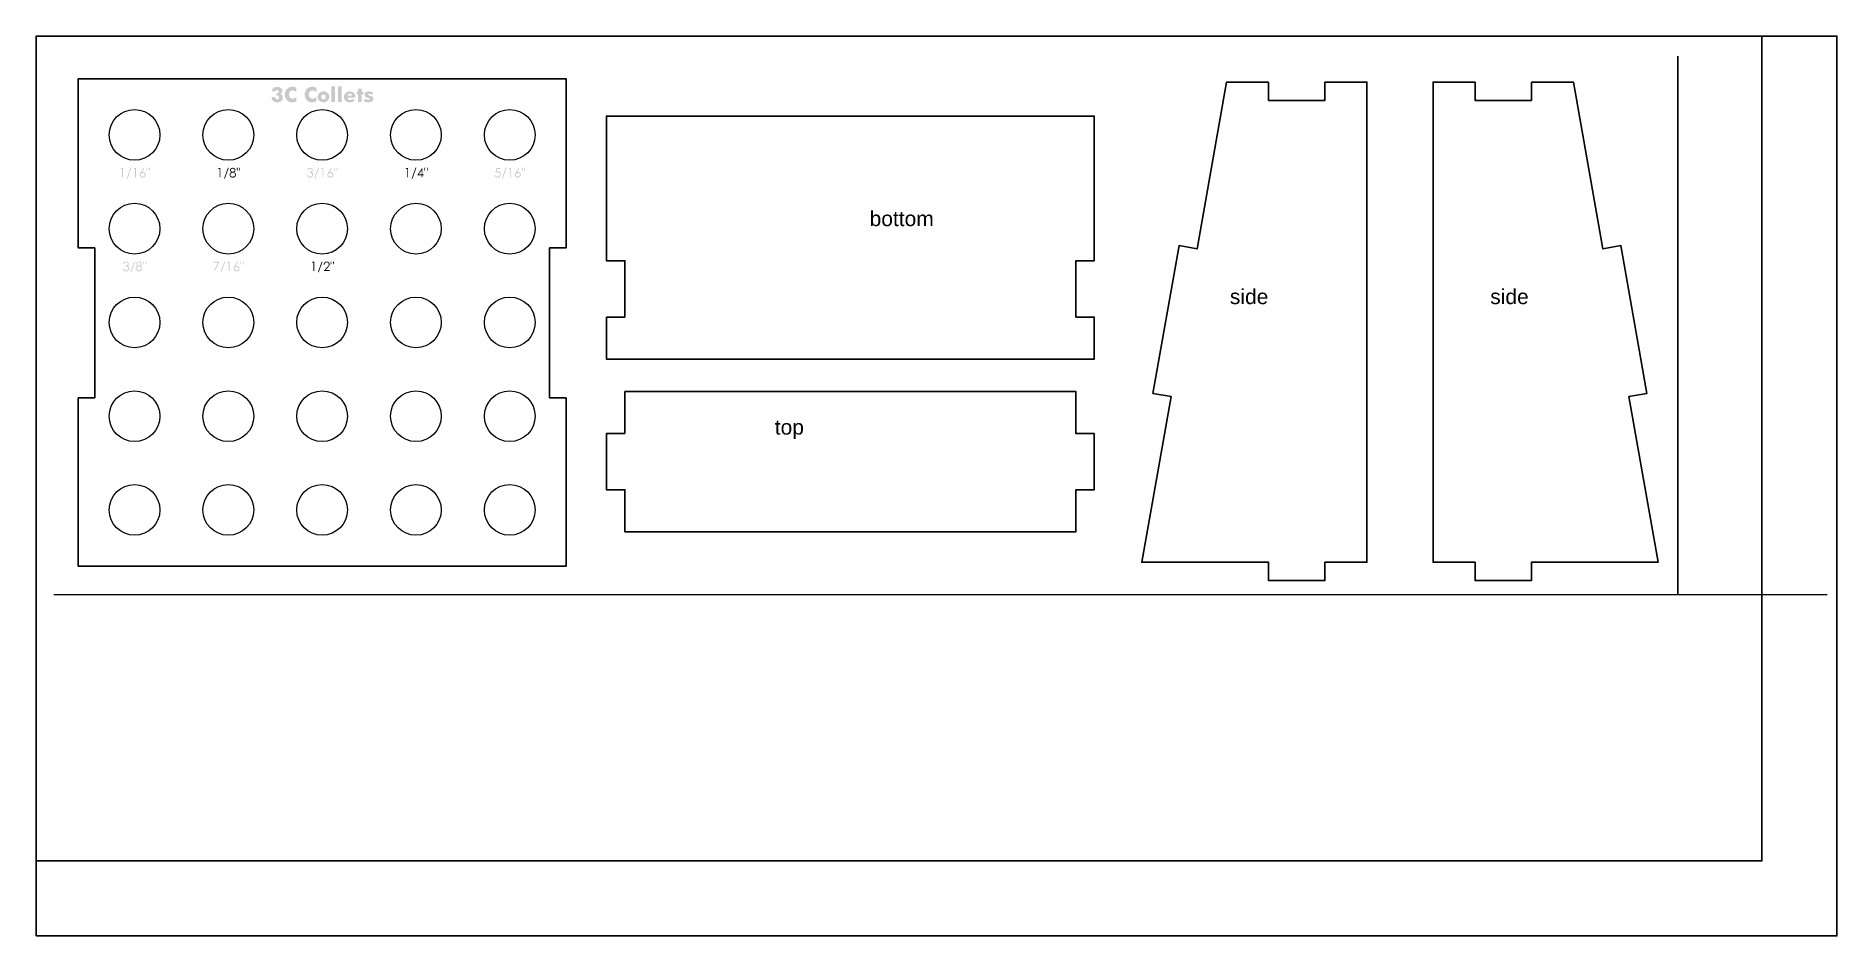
# Model space of a CAD drawing. Header units: inches. Extents: x 0 to 24, y 0 to 12.
import ezdxf

# ---------------------------------------------------------------- set-up
doc = ezdxf.new("R2010")
doc.units = ezdxf.units.IN
doc.header["$MEASUREMENT"] = 0
doc.layers.add('_dh_cut', color=6, linetype='Continuous', lineweight=5)
doc.layers.add('_dh_engrave', color=1, linetype='Continuous', lineweight=5)
doc.styles.get("Standard").update_dxf_attribs({"font": 'arial.ttf'})

msp = doc.modelspace()

# ---------------------------------------------------------------- texts
at = {"char_height": 0.2}
for s, insert, attachment_point in [('bottom', (11.109, 9.665), 1), ('side', (15.91, 8.625), 1), ('side', (19.892, 8.625), 3), ('top', (9.845, 6.885), 1)]:
    msp.add_mtext_dynamic_manual_height_columns(s, width=1.77662, gutter_width=1, heights=[0], dxfattribs=dict(at, insert=insert, attachment_point=attachment_point))

# ---------------------------------------------------------------- hatches: boundary and pattern name
at = {"layer": '_dh_engrave'}
h = msp.add_hatch(color=256, dxfattribs=at)
h.dxf.hatch_style = 1
edge = h.paths.add_edge_path()
edge.add_spline(control_points=[(3.282, 11.268), (3.282, 11.27), (3.282, 11.274), (3.281, 11.28), (3.279, 11.285), (3.277, 11.29), (3.275, 11.295), (3.272, 11.299), (3.268, 11.303), (3.264, 11.307), (3.26, 11.31), (3.255, 11.313), (3.249, 11.315), (3.244, 11.317), (3.237, 11.319), (3.231, 11.32), (3.224, 11.321), (3.219, 11.321), (3.217, 11.321)], knot_values=[0, 0, 0, 0, 0.062114, 0.121764, 0.179132, 0.235058, 0.290763, 0.346459, 0.402919, 0.461203, 0.520754, 0.581353, 0.644216, 0.708935, 0.776334, 0.847093, 0.921558, 1, 1, 1, 1], degree=3, periodic=0)
edge.add_spline(control_points=[(3.217, 11.321), (3.214, 11.321), (3.208, 11.321), (3.201, 11.32), (3.193, 11.319), (3.186, 11.317), (3.18, 11.315), (3.174, 11.312), (3.168, 11.309), (3.163, 11.305), (3.159, 11.301), (3.155, 11.296), (3.152, 11.291), (3.149, 11.286), (3.147, 11.28), (3.145, 11.274), (3.144, 11.268), (3.144, 11.263), (3.144, 11.261)], knot_values=[0, 0, 0, 0, 0.078043, 0.151785, 0.221943, 0.288628, 0.352116, 0.413544, 0.472834, 0.531342, 0.588167, 0.644575, 0.700256, 0.756181, 0.813782, 0.872954, 0.93488, 1, 1, 1, 1], degree=3, periodic=0)
edge.add_line((3.144, 11.261), (3.19, 11.261))
edge.add_spline(control_points=[(3.19, 11.261), (3.19, 11.262), (3.191, 11.265), (3.192, 11.269), (3.194, 11.272), (3.196, 11.274), (3.2, 11.277), (3.203, 11.278), (3.208, 11.279), (3.211, 11.279), (3.213, 11.279)], knot_values=[0, 0, 0, 0, 0.127027, 0.243931, 0.354239, 0.467291, 0.584728, 0.709731, 0.847383, 1, 1, 1, 1], degree=3, periodic=0)
edge.add_spline(control_points=[(3.213, 11.279), (3.214, 11.279), (3.217, 11.279), (3.222, 11.278), (3.225, 11.276), (3.229, 11.274), (3.232, 11.271), (3.234, 11.268), (3.235, 11.264), (3.235, 11.261), (3.235, 11.26)], knot_values=[0, 0, 0, 0, 0.141106, 0.272033, 0.398057, 0.520999, 0.641336, 0.75764, 0.874548, 1, 1, 1, 1], degree=3, periodic=0)
edge.add_spline(control_points=[(3.235, 11.26), (3.235, 11.258), (3.235, 11.255), (3.233, 11.25), (3.231, 11.246), (3.228, 11.243), (3.225, 11.24), (3.22, 11.239), (3.215, 11.238), (3.211, 11.238), (3.209, 11.238)], knot_values=[0, 0, 0, 0, 0.131096, 0.249566, 0.36187, 0.473555, 0.588085, 0.711555, 0.847078, 1, 1, 1, 1], degree=3, periodic=0)
edge.add_line((3.209, 11.238), (3.206, 11.238))
edge.add_line((3.206, 11.238), (3.206, 11.206))
edge.add_spline(control_points=[(3.206, 11.206), (3.207, 11.206), (3.207, 11.206), (3.209, 11.206), (3.21, 11.206), (3.212, 11.206), (3.212, 11.206)], knot_values=[0, 0, 0, 0, 0.181729, 0.384548, 0.65052, 1, 1, 1, 1], degree=3, periodic=0)
edge.add_spline(control_points=[(3.212, 11.206), (3.213, 11.206), (3.216, 11.206), (3.219, 11.206), (3.222, 11.206), (3.225, 11.205), (3.227, 11.204), (3.23, 11.203), (3.232, 11.202), (3.234, 11.2), (3.237, 11.197), (3.239, 11.192), (3.24, 11.187), (3.24, 11.183), (3.24, 11.181)], knot_values=[0, 0, 0, 0, 0.08017, 0.155012, 0.224878, 0.291107, 0.352113, 0.409653, 0.465275, 0.518258, 0.623388, 0.735099, 0.858966, 1, 1, 1, 1], degree=3, periodic=0)
edge.add_spline(control_points=[(3.24, 11.181), (3.24, 11.179), (3.24, 11.176), (3.239, 11.171), (3.236, 11.166), (3.233, 11.163), (3.229, 11.16), (3.225, 11.158), (3.219, 11.157), (3.215, 11.157), (3.213, 11.157)], knot_values=[0, 0, 0, 0, 0.134249, 0.25543, 0.369361, 0.480975, 0.594815, 0.716117, 0.85007, 1, 1, 1, 1], degree=3, periodic=0)
edge.add_spline(control_points=[(3.213, 11.157), (3.211, 11.157), (3.208, 11.157), (3.202, 11.159), (3.198, 11.161), (3.194, 11.164), (3.192, 11.168), (3.19, 11.173), (3.188, 11.179), (3.188, 11.183), (3.188, 11.185)], knot_values=[0, 0, 0, 0, 0.136988, 0.259379, 0.37222, 0.482512, 0.594878, 0.716072, 0.84983, 1, 1, 1, 1], degree=3, periodic=0)
edge.add_line((3.188, 11.185), (3.188, 11.188))
edge.add_line((3.188, 11.188), (3.139, 11.188))
edge.add_line((3.139, 11.188), (3.139, 11.186))
edge.add_spline(control_points=[(3.139, 11.186), (3.139, 11.184), (3.139, 11.178), (3.14, 11.171), (3.142, 11.164), (3.144, 11.157), (3.147, 11.151), (3.15, 11.145), (3.154, 11.139), (3.159, 11.134), (3.165, 11.13), (3.17, 11.126), (3.177, 11.123), (3.183, 11.12), (3.191, 11.118), (3.198, 11.117), (3.206, 11.116), (3.212, 11.115), (3.215, 11.115)], knot_values=[0, 0, 0, 0, 0.067887, 0.132404, 0.194192, 0.254383, 0.312926, 0.370854, 0.42886, 0.487848, 0.547313, 0.606632, 0.66669, 0.728512, 0.792025, 0.857995, 0.927284, 1, 1, 1, 1], degree=3, periodic=0)
edge.add_spline(control_points=[(3.215, 11.115), (3.217, 11.116), (3.223, 11.116), (3.231, 11.116), (3.238, 11.118), (3.245, 11.12), (3.251, 11.122), (3.258, 11.125), (3.263, 11.129), (3.269, 11.133), (3.274, 11.138), (3.278, 11.142), (3.281, 11.148), (3.284, 11.153), (3.287, 11.159), (3.288, 11.166), (3.289, 11.172), (3.289, 11.177), (3.29, 11.179)], knot_values=[0, 0, 0, 0, 0.0741, 0.144856, 0.212709, 0.278146, 0.341923, 0.404209, 0.465759, 0.52722, 0.587949, 0.646733, 0.70406, 0.761082, 0.818694, 0.876959, 0.937297, 1, 1, 1, 1], degree=3, periodic=0)
edge.add_spline(control_points=[(3.29, 11.179), (3.289, 11.181), (3.289, 11.184), (3.289, 11.188), (3.288, 11.193), (3.287, 11.197), (3.286, 11.201), (3.284, 11.204), (3.282, 11.208), (3.279, 11.211), (3.277, 11.214), (3.274, 11.217), (3.27, 11.219), (3.267, 11.221), (3.263, 11.223), (3.259, 11.225), (3.255, 11.226), (3.252, 11.227), (3.25, 11.227)], knot_values=[0, 0, 0, 0, 0.0704, 0.137565, 0.201884, 0.264954, 0.326088, 0.385563, 0.444978, 0.504605, 0.564127, 0.622807, 0.681958, 0.741883, 0.803748, 0.866422, 0.931702, 1, 1, 1, 1], degree=3, periodic=0)
edge.add_spline(control_points=[(3.25, 11.227), (3.253, 11.228), (3.257, 11.229), (3.264, 11.233), (3.269, 11.237), (3.274, 11.242), (3.277, 11.248), (3.28, 11.254), (3.281, 11.261), (3.282, 11.266), (3.282, 11.268)], knot_values=[0, 0, 0, 0, 0.138135, 0.266403, 0.388418, 0.507237, 0.625925, 0.744795, 0.868665, 1, 1, 1, 1], degree=3, periodic=0)
edge = h.paths.add_edge_path()
edge.add_spline(control_points=[(3.423, 11.274), (3.425, 11.274), (3.429, 11.274), (3.435, 11.273), (3.441, 11.271), (3.447, 11.268), (3.452, 11.265), (3.458, 11.261), (3.463, 11.256), (3.467, 11.252), (3.469, 11.251)], knot_values=[0, 0, 0, 0, 0.117359, 0.232426, 0.347486, 0.462968, 0.583281, 0.712934, 0.850988, 1, 1, 1, 1], degree=3, periodic=0)
edge.add_line((3.469, 11.251), (3.469, 11.31))
edge.add_spline(control_points=[(3.469, 11.31), (3.467, 11.311), (3.462, 11.313), (3.456, 11.316), (3.449, 11.318), (3.443, 11.32), (3.437, 11.321), (3.43, 11.322), (3.424, 11.323), (3.419, 11.323), (3.417, 11.323)], knot_values=[0, 0, 0, 0, 0.132682, 0.26204, 0.389019, 0.51353, 0.635668, 0.757144, 0.87843, 1, 1, 1, 1], degree=3, periodic=0)
edge.add_spline(control_points=[(3.417, 11.323), (3.413, 11.323), (3.406, 11.323), (3.396, 11.322), (3.387, 11.319), (3.377, 11.316), (3.369, 11.312), (3.36, 11.307), (3.353, 11.301), (3.348, 11.297), (3.345, 11.294)], knot_values=[0, 0, 0, 0, 0.134482, 0.263313, 0.388226, 0.510205, 0.630668, 0.751668, 0.874182, 1, 1, 1, 1], degree=3, periodic=0)
edge.add_spline(control_points=[(3.345, 11.294), (3.343, 11.292), (3.338, 11.287), (3.332, 11.279), (3.327, 11.27), (3.323, 11.261), (3.319, 11.251), (3.317, 11.241), (3.316, 11.23), (3.316, 11.223), (3.315, 11.219)], knot_values=[0, 0, 0, 0, 0.12634, 0.249336, 0.370736, 0.491466, 0.61282, 0.737215, 0.865947, 1, 1, 1, 1], degree=3, periodic=0)
edge.add_spline(control_points=[(3.315, 11.219), (3.316, 11.217), (3.316, 11.212), (3.316, 11.206), (3.317, 11.199), (3.318, 11.192), (3.32, 11.186), (3.322, 11.18), (3.324, 11.174), (3.327, 11.168), (3.33, 11.163), (3.334, 11.158), (3.337, 11.153), (3.342, 11.148), (3.346, 11.143), (3.351, 11.139), (3.356, 11.135), (3.36, 11.132), (3.361, 11.131)], knot_values=[0, 0, 0, 0, 0.067179, 0.132963, 0.19723, 0.260474, 0.323068, 0.384797, 0.44613, 0.507245, 0.568068, 0.628707, 0.689221, 0.750157, 0.811172, 0.873071, 0.935872, 1, 1, 1, 1], degree=3, periodic=0)
edge.add_spline(control_points=[(3.361, 11.131), (3.363, 11.13), (3.367, 11.127), (3.373, 11.124), (3.38, 11.121), (3.387, 11.119), (3.394, 11.117), (3.401, 11.116), (3.409, 11.116), (3.414, 11.115), (3.417, 11.115)], knot_values=[0, 0, 0, 0, 0.118615, 0.238001, 0.357699, 0.479082, 0.602874, 0.731013, 0.863003, 1, 1, 1, 1], degree=3, periodic=0)
edge.add_spline(control_points=[(3.417, 11.115), (3.419, 11.115), (3.424, 11.116), (3.43, 11.116), (3.437, 11.117), (3.443, 11.119), (3.449, 11.12), (3.456, 11.123), (3.462, 11.125), (3.467, 11.127), (3.469, 11.128)], knot_values=[0, 0, 0, 0, 0.121559, 0.242834, 0.364185, 0.486312, 0.611016, 0.737983, 0.86733, 1, 1, 1, 1], degree=3, periodic=0)
edge.add_line((3.469, 11.128), (3.469, 11.188))
edge.add_spline(control_points=[(3.469, 11.188), (3.467, 11.186), (3.463, 11.183), (3.458, 11.178), (3.452, 11.174), (3.447, 11.17), (3.441, 11.168), (3.435, 11.166), (3.429, 11.165), (3.425, 11.165), (3.423, 11.165)], knot_values=[0, 0, 0, 0, 0.148992, 0.287528, 0.416719, 0.537397, 0.65256, 0.767605, 0.882657, 1, 1, 1, 1], degree=3, periodic=0)
edge.add_spline(control_points=[(3.423, 11.165), (3.421, 11.165), (3.417, 11.165), (3.412, 11.166), (3.407, 11.167), (3.402, 11.169), (3.397, 11.171), (3.393, 11.173), (3.389, 11.176), (3.385, 11.18), (3.381, 11.184), (3.378, 11.188), (3.376, 11.193), (3.374, 11.197), (3.372, 11.202), (3.371, 11.207), (3.37, 11.213), (3.37, 11.216), (3.37, 11.218)], knot_values=[0, 0, 0, 0, 0.066753, 0.131071, 0.193665, 0.254491, 0.314604, 0.375107, 0.436192, 0.498418, 0.561066, 0.622357, 0.682538, 0.743531, 0.805118, 0.867967, 0.932764, 1, 1, 1, 1], degree=3, periodic=0)
edge.add_spline(control_points=[(3.37, 11.218), (3.37, 11.22), (3.37, 11.224), (3.371, 11.23), (3.372, 11.236), (3.374, 11.241), (3.376, 11.246), (3.378, 11.25), (3.381, 11.255), (3.385, 11.259), (3.388, 11.262), (3.392, 11.265), (3.397, 11.268), (3.401, 11.27), (3.406, 11.272), (3.411, 11.273), (3.417, 11.274), (3.421, 11.274), (3.423, 11.274)], knot_values=[0, 0, 0, 0, 0.070328, 0.137721, 0.202744, 0.26554, 0.32685, 0.387411, 0.448111, 0.508984, 0.569692, 0.629215, 0.688505, 0.747368, 0.807774, 0.869211, 0.933442, 1, 1, 1, 1], degree=3, periodic=0)
edge = h.paths.add_edge_path()
edge.add_spline(control_points=[(3.734, 11.31), (3.732, 11.311), (3.727, 11.313), (3.721, 11.316), (3.714, 11.318), (3.708, 11.32), (3.701, 11.321), (3.695, 11.322), (3.689, 11.323), (3.684, 11.323), (3.682, 11.323)], knot_values=[0, 0, 0, 0, 0.132682, 0.26204, 0.389019, 0.51353, 0.635668, 0.757144, 0.87843, 1, 1, 1, 1], degree=3, periodic=0)
edge.add_spline(control_points=[(3.682, 11.323), (3.678, 11.323), (3.671, 11.323), (3.661, 11.322), (3.652, 11.319), (3.642, 11.316), (3.634, 11.312), (3.625, 11.307), (3.617, 11.301), (3.613, 11.297), (3.61, 11.294)], knot_values=[0, 0, 0, 0, 0.134482, 0.263313, 0.388226, 0.510205, 0.630668, 0.751668, 0.874182, 1, 1, 1, 1], degree=3, periodic=0)
edge.add_spline(control_points=[(3.61, 11.294), (3.608, 11.292), (3.603, 11.287), (3.597, 11.279), (3.592, 11.27), (3.588, 11.261), (3.584, 11.251), (3.582, 11.241), (3.581, 11.23), (3.58, 11.223), (3.58, 11.219)], knot_values=[0, 0, 0, 0, 0.12634, 0.249336, 0.370736, 0.491466, 0.61282, 0.737215, 0.865947, 1, 1, 1, 1], degree=3, periodic=0)
edge.add_spline(control_points=[(3.58, 11.219), (3.58, 11.217), (3.581, 11.212), (3.581, 11.206), (3.582, 11.199), (3.583, 11.192), (3.585, 11.186), (3.587, 11.18), (3.589, 11.174), (3.592, 11.168), (3.595, 11.163), (3.599, 11.158), (3.602, 11.153), (3.607, 11.148), (3.611, 11.143), (3.616, 11.139), (3.621, 11.135), (3.624, 11.132), (3.626, 11.131)], knot_values=[0, 0, 0, 0, 0.067179, 0.132963, 0.19723, 0.260474, 0.323068, 0.384797, 0.44613, 0.507245, 0.568068, 0.628707, 0.689221, 0.750157, 0.811172, 0.873071, 0.935872, 1, 1, 1, 1], degree=3, periodic=0)
edge.add_spline(control_points=[(3.626, 11.131), (3.628, 11.13), (3.632, 11.127), (3.638, 11.124), (3.645, 11.121), (3.652, 11.119), (3.659, 11.117), (3.666, 11.116), (3.674, 11.116), (3.679, 11.115), (3.682, 11.115)], knot_values=[0, 0, 0, 0, 0.118615, 0.238001, 0.357699, 0.479082, 0.602874, 0.731013, 0.863003, 1, 1, 1, 1], degree=3, periodic=0)
edge.add_spline(control_points=[(3.682, 11.115), (3.684, 11.115), (3.689, 11.116), (3.695, 11.116), (3.701, 11.117), (3.708, 11.119), (3.714, 11.12), (3.721, 11.123), (3.727, 11.125), (3.732, 11.127), (3.734, 11.128)], knot_values=[0, 0, 0, 0, 0.121559, 0.242834, 0.364185, 0.486312, 0.611016, 0.737983, 0.86733, 1, 1, 1, 1], degree=3, periodic=0)
edge.add_line((3.734, 11.128), (3.734, 11.188))
edge.add_spline(control_points=[(3.734, 11.188), (3.732, 11.186), (3.728, 11.183), (3.723, 11.178), (3.717, 11.174), (3.712, 11.17), (3.706, 11.168), (3.7, 11.166), (3.694, 11.165), (3.69, 11.165), (3.688, 11.165)], knot_values=[0, 0, 0, 0, 0.148992, 0.287528, 0.416719, 0.537397, 0.65256, 0.767605, 0.882657, 1, 1, 1, 1], degree=3, periodic=0)
edge.add_spline(control_points=[(3.688, 11.165), (3.686, 11.165), (3.682, 11.165), (3.677, 11.166), (3.671, 11.167), (3.667, 11.169), (3.662, 11.171), (3.658, 11.173), (3.654, 11.176), (3.65, 11.18), (3.646, 11.184), (3.643, 11.188), (3.641, 11.193), (3.639, 11.197), (3.637, 11.202), (3.636, 11.207), (3.635, 11.213), (3.635, 11.216), (3.635, 11.218)], knot_values=[0, 0, 0, 0, 0.066753, 0.131071, 0.193665, 0.254491, 0.314604, 0.375107, 0.436192, 0.498418, 0.561066, 0.622357, 0.682538, 0.743531, 0.805118, 0.867967, 0.932764, 1, 1, 1, 1], degree=3, periodic=0)
edge.add_spline(control_points=[(3.635, 11.218), (3.635, 11.22), (3.635, 11.224), (3.636, 11.23), (3.637, 11.236), (3.639, 11.241), (3.641, 11.246), (3.643, 11.25), (3.646, 11.255), (3.649, 11.259), (3.653, 11.262), (3.657, 11.265), (3.662, 11.268), (3.666, 11.27), (3.671, 11.272), (3.676, 11.273), (3.682, 11.274), (3.686, 11.274), (3.688, 11.274)], knot_values=[0, 0, 0, 0, 0.070328, 0.137721, 0.202744, 0.26554, 0.32685, 0.387411, 0.448111, 0.508984, 0.569692, 0.629215, 0.688505, 0.747368, 0.807774, 0.869211, 0.933442, 1, 1, 1, 1], degree=3, periodic=0)
edge.add_spline(control_points=[(3.688, 11.274), (3.69, 11.274), (3.694, 11.274), (3.7, 11.273), (3.706, 11.271), (3.711, 11.268), (3.717, 11.265), (3.723, 11.261), (3.728, 11.256), (3.732, 11.252), (3.734, 11.251)], knot_values=[0, 0, 0, 0, 0.117359, 0.232426, 0.347486, 0.462968, 0.583281, 0.712934, 0.850988, 1, 1, 1, 1], degree=3, periodic=0)
edge.add_line((3.734, 11.251), (3.734, 11.31))
edge = h.paths.add_edge_path()
edge.add_spline(control_points=[(3.885, 11.24), (3.883, 11.242), (3.88, 11.245), (3.874, 11.249), (3.867, 11.253), (3.861, 11.256), (3.854, 11.258), (3.846, 11.26), (3.839, 11.261), (3.834, 11.261), (3.831, 11.261)], knot_values=[0, 0, 0, 0, 0.124693, 0.247471, 0.369594, 0.492342, 0.61589, 0.7411, 0.868973, 1, 1, 1, 1], degree=3, periodic=0)
edge.add_spline(control_points=[(3.831, 11.261), (3.828, 11.261), (3.823, 11.261), (3.816, 11.26), (3.808, 11.258), (3.801, 11.256), (3.795, 11.253), (3.788, 11.249), (3.782, 11.245), (3.779, 11.242), (3.777, 11.24)], knot_values=[0, 0, 0, 0, 0.131586, 0.259342, 0.3851, 0.509181, 0.631816, 0.753826, 0.875936, 1, 1, 1, 1], degree=3, periodic=0)
edge.add_spline(control_points=[(3.777, 11.24), (3.775, 11.238), (3.771, 11.235), (3.767, 11.229), (3.763, 11.223), (3.76, 11.216), (3.757, 11.21), (3.756, 11.203), (3.755, 11.196), (3.755, 11.191), (3.754, 11.188)], knot_values=[0, 0, 0, 0, 0.128714, 0.254865, 0.378765, 0.502094, 0.625221, 0.748634, 0.873157, 1, 1, 1, 1], degree=3, periodic=0)
edge.add_spline(control_points=[(3.754, 11.188), (3.755, 11.186), (3.755, 11.181), (3.756, 11.174), (3.758, 11.167), (3.76, 11.16), (3.763, 11.154), (3.767, 11.148), (3.772, 11.142), (3.775, 11.138), (3.777, 11.137)], knot_values=[0, 0, 0, 0, 0.126626, 0.25093, 0.374988, 0.499245, 0.623046, 0.747201, 0.872295, 1, 1, 1, 1], degree=3, periodic=0)
edge.add_spline(control_points=[(3.777, 11.137), (3.779, 11.135), (3.782, 11.132), (3.788, 11.127), (3.795, 11.124), (3.801, 11.121), (3.808, 11.118), (3.816, 11.117), (3.823, 11.116), (3.828, 11.116), (3.831, 11.115)], knot_values=[0, 0, 0, 0, 0.12513, 0.248404, 0.371092, 0.493939, 0.617892, 0.742642, 0.870134, 1, 1, 1, 1], degree=3, periodic=0)
edge.add_spline(control_points=[(3.831, 11.115), (3.833, 11.116), (3.839, 11.116), (3.846, 11.117), (3.853, 11.118), (3.86, 11.121), (3.867, 11.124), (3.873, 11.127), (3.88, 11.132), (3.883, 11.135), (3.885, 11.137)], knot_values=[0, 0, 0, 0, 0.128021, 0.253682, 0.377292, 0.501431, 0.625083, 0.749132, 0.873146, 1, 1, 1, 1], degree=3, periodic=0)
edge.add_spline(control_points=[(3.885, 11.137), (3.887, 11.138), (3.89, 11.142), (3.895, 11.148), (3.899, 11.154), (3.902, 11.16), (3.905, 11.167), (3.906, 11.174), (3.907, 11.181), (3.908, 11.186), (3.908, 11.188)], knot_values=[0, 0, 0, 0, 0.129004, 0.255873, 0.380427, 0.504346, 0.628244, 0.75075, 0.874273, 1, 1, 1, 1], degree=3, periodic=0)
edge.add_spline(control_points=[(3.908, 11.188), (3.908, 11.191), (3.907, 11.196), (3.906, 11.203), (3.905, 11.21), (3.902, 11.216), (3.899, 11.223), (3.895, 11.229), (3.89, 11.235), (3.887, 11.238), (3.885, 11.24)], knot_values=[0, 0, 0, 0, 0.125892, 0.248786, 0.371449, 0.494575, 0.618286, 0.742687, 0.869567, 1, 1, 1, 1], degree=3, periodic=0)
edge = h.paths.add_edge_path(flags=16)
edge.add_spline(control_points=[(3.801, 11.188), (3.801, 11.189), (3.801, 11.192), (3.802, 11.195), (3.802, 11.198), (3.803, 11.201), (3.804, 11.204), (3.806, 11.206), (3.807, 11.209), (3.809, 11.211), (3.811, 11.213), (3.814, 11.215), (3.816, 11.216), (3.819, 11.217), (3.822, 11.218), (3.825, 11.219), (3.828, 11.219), (3.83, 11.219), (3.831, 11.219)], knot_values=[0, 0, 0, 0, 0.072168, 0.141381, 0.20658, 0.269553, 0.330519, 0.3906, 0.44901, 0.507818, 0.566486, 0.624518, 0.682527, 0.741533, 0.802364, 0.86513, 0.931146, 1, 1, 1, 1], degree=3, periodic=0)
edge.add_spline(control_points=[(3.831, 11.219), (3.832, 11.219), (3.834, 11.219), (3.838, 11.219), (3.841, 11.218), (3.843, 11.217), (3.846, 11.216), (3.849, 11.215), (3.851, 11.213), (3.853, 11.211), (3.855, 11.209), (3.856, 11.206), (3.858, 11.204), (3.859, 11.201), (3.86, 11.198), (3.861, 11.195), (3.861, 11.192), (3.861, 11.189), (3.861, 11.188)], knot_values=[0, 0, 0, 0, 0.068091, 0.133347, 0.196172, 0.25627, 0.315333, 0.37411, 0.432197, 0.490921, 0.550327, 0.608793, 0.668931, 0.729955, 0.793223, 0.858484, 0.927763, 1, 1, 1, 1], degree=3, periodic=0)
edge.add_spline(control_points=[(3.861, 11.188), (3.861, 11.187), (3.861, 11.185), (3.861, 11.181), (3.86, 11.178), (3.859, 11.175), (3.858, 11.172), (3.856, 11.17), (3.855, 11.167), (3.853, 11.165), (3.851, 11.163), (3.849, 11.162), (3.846, 11.16), (3.843, 11.159), (3.841, 11.158), (3.838, 11.157), (3.834, 11.157), (3.832, 11.157), (3.831, 11.157)], knot_values=[0, 0, 0, 0, 0.072347, 0.140905, 0.206265, 0.269395, 0.330512, 0.390008, 0.448563, 0.507517, 0.56633, 0.624011, 0.68174, 0.740893, 0.801874, 0.864796, 0.930975, 1, 1, 1, 1], degree=3, periodic=0)
edge.add_spline(control_points=[(3.831, 11.157), (3.83, 11.157), (3.828, 11.157), (3.824, 11.157), (3.821, 11.158), (3.819, 11.159), (3.816, 11.16), (3.813, 11.162), (3.811, 11.163), (3.809, 11.165), (3.807, 11.167), (3.806, 11.17), (3.804, 11.172), (3.803, 11.175), (3.802, 11.178), (3.802, 11.181), (3.801, 11.185), (3.801, 11.187), (3.801, 11.188)], knot_values=[0, 0, 0, 0, 0.069782, 0.135893, 0.19956, 0.260477, 0.319569, 0.377956, 0.435576, 0.493721, 0.552614, 0.61064, 0.670074, 0.730816, 0.794114, 0.859242, 0.927728, 1, 1, 1, 1], degree=3, periodic=0)
h.paths.add_polyline_path([(3.983, 11.331), (3.936, 11.331), (3.936, 11.118), (3.983, 11.118)])
h.paths.add_polyline_path([(4.071, 11.331), (4.025, 11.331), (4.025, 11.118), (4.071, 11.118)])
edge = h.paths.add_edge_path()
edge.add_spline(control_points=[(4.256, 11.18), (4.256, 11.183), (4.256, 11.189), (4.255, 11.198), (4.253, 11.206), (4.251, 11.214), (4.248, 11.221), (4.245, 11.228), (4.241, 11.234), (4.236, 11.239), (4.231, 11.244), (4.225, 11.249), (4.219, 11.253), (4.213, 11.256), (4.206, 11.258), (4.198, 11.26), (4.19, 11.261), (4.185, 11.261), (4.182, 11.261)], knot_values=[0, 0, 0, 0, 0.073827, 0.144044, 0.210862, 0.275229, 0.336913, 0.397186, 0.456575, 0.515524, 0.573957, 0.631678, 0.688929, 0.74717, 0.806692, 0.86826, 0.932727, 1, 1, 1, 1], degree=3, periodic=0)
edge.add_spline(control_points=[(4.182, 11.261), (4.179, 11.261), (4.174, 11.261), (4.166, 11.26), (4.159, 11.258), (4.152, 11.256), (4.145, 11.253), (4.138, 11.249), (4.132, 11.245), (4.127, 11.24), (4.122, 11.235), (4.117, 11.229), (4.113, 11.223), (4.11, 11.216), (4.108, 11.209), (4.106, 11.202), (4.105, 11.195), (4.105, 11.19), (4.105, 11.187)], knot_values=[0, 0, 0, 0, 0.068499, 0.13405, 0.19791, 0.260153, 0.321592, 0.383047, 0.444561, 0.507315, 0.569701, 0.630451, 0.69055, 0.750106, 0.810418, 0.871622, 0.934563, 1, 1, 1, 1], degree=3, periodic=0)
edge.add_spline(control_points=[(4.105, 11.187), (4.105, 11.185), (4.105, 11.179), (4.106, 11.172), (4.108, 11.165), (4.11, 11.158), (4.113, 11.152), (4.117, 11.146), (4.122, 11.14), (4.127, 11.135), (4.132, 11.13), (4.138, 11.126), (4.145, 11.123), (4.152, 11.12), (4.159, 11.118), (4.167, 11.117), (4.176, 11.116), (4.181, 11.116), (4.184, 11.115)], knot_values=[0, 0, 0, 0, 0.065472, 0.12842, 0.188778, 0.247752, 0.306119, 0.364308, 0.422868, 0.482715, 0.543333, 0.603751, 0.664984, 0.72735, 0.791269, 0.857929, 0.927116, 1, 1, 1, 1], degree=3, periodic=0)
edge.add_spline(control_points=[(4.184, 11.115), (4.186, 11.115), (4.19, 11.116), (4.196, 11.116), (4.201, 11.117), (4.206, 11.118), (4.211, 11.119), (4.216, 11.12), (4.221, 11.122), (4.225, 11.124), (4.229, 11.126), (4.233, 11.129), (4.236, 11.131), (4.239, 11.134), (4.242, 11.137), (4.244, 11.141), (4.246, 11.144), (4.247, 11.147), (4.248, 11.148)], knot_values=[0, 0, 0, 0, 0.077344, 0.152195, 0.2237, 0.293055, 0.35993, 0.425212, 0.488197, 0.54999, 0.610184, 0.668608, 0.724743, 0.780188, 0.835373, 0.88968, 0.94465, 1, 1, 1, 1], degree=3, periodic=0)
edge.add_line((4.248, 11.148), (4.213, 11.162))
edge.add_spline(control_points=[(4.213, 11.162), (4.212, 11.161), (4.211, 11.159), (4.208, 11.155), (4.205, 11.153), (4.201, 11.15), (4.197, 11.149), (4.193, 11.147), (4.188, 11.147), (4.185, 11.147), (4.183, 11.147)], knot_values=[0, 0, 0, 0, 0.118325, 0.233155, 0.347851, 0.46462, 0.585204, 0.714455, 0.851689, 1, 1, 1, 1], degree=3, periodic=0)
edge.add_spline(control_points=[(4.183, 11.147), (4.182, 11.147), (4.179, 11.147), (4.176, 11.147), (4.173, 11.148), (4.17, 11.149), (4.167, 11.15), (4.165, 11.151), (4.162, 11.153), (4.16, 11.155), (4.158, 11.157), (4.156, 11.159), (4.155, 11.162), (4.154, 11.165), (4.153, 11.168), (4.152, 11.171), (4.152, 11.174), (4.152, 11.177), (4.152, 11.178)], knot_values=[0, 0, 0, 0, 0.071528, 0.139441, 0.203965, 0.265901, 0.32564, 0.383477, 0.440712, 0.497652, 0.555197, 0.612431, 0.670977, 0.730716, 0.79343, 0.858909, 0.927628, 1, 1, 1, 1], degree=3, periodic=0)
edge.add_line((4.152, 11.178), (4.256, 11.178))
edge.add_line((4.256, 11.178), (4.256, 11.18))
edge = h.paths.add_edge_path(flags=16)
edge.add_spline(control_points=[(4.153, 11.206), (4.153, 11.208), (4.154, 11.212), (4.156, 11.218), (4.159, 11.222), (4.162, 11.226), (4.166, 11.229), (4.171, 11.231), (4.176, 11.232), (4.179, 11.232), (4.181, 11.232)], knot_values=[0, 0, 0, 0, 0.147256, 0.280216, 0.402184, 0.517133, 0.629779, 0.744255, 0.866968, 1, 1, 1, 1], degree=3, periodic=0)
edge.add_spline(control_points=[(4.181, 11.232), (4.183, 11.232), (4.187, 11.232), (4.192, 11.231), (4.196, 11.228), (4.2, 11.225), (4.204, 11.221), (4.206, 11.217), (4.208, 11.212), (4.209, 11.208), (4.209, 11.206)], knot_values=[0, 0, 0, 0, 0.127661, 0.249455, 0.367581, 0.489375, 0.61252, 0.736261, 0.863448, 1, 1, 1, 1], degree=3, periodic=0)
edge.add_line((4.209, 11.206), (4.153, 11.206))
h.paths.add_polyline_path([(4.36, 11.256), (4.339, 11.256), (4.339, 11.297), (4.292, 11.297), (4.292, 11.256), (4.271, 11.256), (4.271, 11.222), (4.292, 11.222), (4.292, 11.118), (4.339, 11.118), (4.339, 11.222), (4.36, 11.222)])
edge = h.paths.add_edge_path()
edge.add_spline(control_points=[(4.49, 11.248), (4.487, 11.249), (4.482, 11.251), (4.475, 11.254), (4.468, 11.256), (4.461, 11.258), (4.454, 11.259), (4.448, 11.26), (4.441, 11.261), (4.436, 11.261), (4.434, 11.261)], knot_values=[0, 0, 0, 0, 0.136438, 0.268251, 0.397507, 0.522572, 0.644815, 0.765019, 0.883076, 1, 1, 1, 1], degree=3, periodic=0)
edge.add_spline(control_points=[(4.434, 11.261), (4.432, 11.261), (4.428, 11.261), (4.422, 11.26), (4.416, 11.259), (4.411, 11.258), (4.406, 11.256), (4.401, 11.254), (4.397, 11.252), (4.393, 11.249), (4.389, 11.246), (4.386, 11.242), (4.384, 11.239), (4.382, 11.235), (4.38, 11.231), (4.379, 11.226), (4.378, 11.222), (4.378, 11.218), (4.378, 11.217)], knot_values=[0, 0, 0, 0, 0.078681, 0.153074, 0.224679, 0.292169, 0.35769, 0.420443, 0.482095, 0.542514, 0.60146, 0.658192, 0.713864, 0.768901, 0.824319, 0.880824, 0.938928, 1, 1, 1, 1], degree=3, periodic=0)
edge.add_spline(control_points=[(4.378, 11.217), (4.378, 11.216), (4.378, 11.213), (4.378, 11.209), (4.379, 11.206), (4.38, 11.203), (4.382, 11.2), (4.383, 11.197), (4.385, 11.194), (4.388, 11.191), (4.39, 11.189), (4.393, 11.187), (4.397, 11.185), (4.401, 11.183), (4.405, 11.181), (4.409, 11.179), (4.414, 11.177), (4.417, 11.176), (4.419, 11.176)], knot_values=[0, 0, 0, 0, 0.060154, 0.11749, 0.172552, 0.226535, 0.279767, 0.332741, 0.385812, 0.439658, 0.495783, 0.554732, 0.618235, 0.685181, 0.756986, 0.832733, 0.914019, 1, 1, 1, 1], degree=3, periodic=0)
edge.add_spline(control_points=[(4.419, 11.176), (4.42, 11.176), (4.421, 11.175), (4.424, 11.175), (4.427, 11.174), (4.429, 11.173), (4.43, 11.173)], knot_values=[0, 0, 0, 0, 0.207946, 0.440833, 0.7075, 1, 1, 1, 1], degree=3, periodic=0)
edge.add_spline(control_points=[(4.43, 11.173), (4.432, 11.173), (4.435, 11.172), (4.439, 11.171), (4.442, 11.17), (4.445, 11.168), (4.448, 11.166), (4.449, 11.164), (4.45, 11.162), (4.45, 11.161), (4.451, 11.16)], knot_values=[0, 0, 0, 0, 0.190177, 0.357963, 0.505289, 0.630564, 0.739459, 0.833276, 0.918155, 1, 1, 1, 1], degree=3, periodic=0)
edge.add_spline(control_points=[(4.451, 11.16), (4.45, 11.159), (4.45, 11.158), (4.449, 11.155), (4.448, 11.153), (4.446, 11.152), (4.443, 11.151), (4.439, 11.15), (4.436, 11.149), (4.433, 11.149), (4.431, 11.149)], knot_values=[0, 0, 0, 0, 0.102687, 0.198468, 0.297748, 0.404872, 0.525457, 0.66333, 0.820833, 1, 1, 1, 1], degree=3, periodic=0)
edge.add_spline(control_points=[(4.431, 11.149), (4.429, 11.149), (4.425, 11.149), (4.418, 11.15), (4.411, 11.152), (4.405, 11.154), (4.398, 11.156), (4.392, 11.16), (4.386, 11.163), (4.383, 11.166), (4.381, 11.167)], knot_values=[0, 0, 0, 0, 0.122019, 0.244283, 0.367642, 0.49389, 0.620607, 0.746603, 0.872439, 1, 1, 1, 1], degree=3, periodic=0)
edge.add_line((4.381, 11.167), (4.37, 11.132))
edge.add_spline(control_points=[(4.37, 11.132), (4.372, 11.13), (4.377, 11.128), (4.384, 11.125), (4.392, 11.122), (4.4, 11.119), (4.408, 11.118), (4.416, 11.116), (4.425, 11.116), (4.431, 11.115), (4.434, 11.115)], knot_values=[0, 0, 0, 0, 0.120492, 0.240181, 0.361005, 0.482028, 0.605944, 0.733198, 0.864406, 1, 1, 1, 1], degree=3, periodic=0)
edge.add_spline(control_points=[(4.434, 11.115), (4.436, 11.115), (4.441, 11.116), (4.447, 11.116), (4.453, 11.117), (4.459, 11.119), (4.464, 11.12), (4.469, 11.123), (4.474, 11.125), (4.478, 11.128), (4.482, 11.131), (4.485, 11.135), (4.488, 11.139), (4.491, 11.143), (4.492, 11.147), (4.494, 11.152), (4.495, 11.156), (4.495, 11.16), (4.495, 11.161)], knot_values=[0, 0, 0, 0, 0.078307, 0.153103, 0.224189, 0.292947, 0.3589, 0.422575, 0.485156, 0.546581, 0.606528, 0.663915, 0.719468, 0.77464, 0.828974, 0.884108, 0.941227, 1, 1, 1, 1], degree=3, periodic=0)
edge.add_spline(control_points=[(4.495, 11.161), (4.495, 11.163), (4.495, 11.165), (4.494, 11.169), (4.493, 11.172), (4.492, 11.176), (4.491, 11.179), (4.489, 11.182), (4.487, 11.184), (4.485, 11.187), (4.482, 11.189), (4.479, 11.192), (4.475, 11.194), (4.471, 11.196), (4.466, 11.198), (4.461, 11.2), (4.456, 11.202), (4.452, 11.203), (4.45, 11.203)], knot_values=[0, 0, 0, 0, 0.058428, 0.114192, 0.167198, 0.219155, 0.269263, 0.31891, 0.368743, 0.418989, 0.472322, 0.530255, 0.593422, 0.662327, 0.737797, 0.818945, 0.90592, 1, 1, 1, 1], degree=3, periodic=0)
edge.add_spline(control_points=[(4.45, 11.203), (4.449, 11.204), (4.448, 11.204), (4.447, 11.204), (4.445, 11.205), (4.443, 11.205), (4.443, 11.205)], knot_values=[0, 0, 0, 0, 0.18944, 0.41274, 0.688773, 1, 1, 1, 1], degree=3, periodic=0)
edge.add_spline(control_points=[(4.443, 11.205), (4.441, 11.206), (4.438, 11.206), (4.434, 11.208), (4.43, 11.209), (4.427, 11.211), (4.425, 11.212), (4.423, 11.214), (4.422, 11.215), (4.422, 11.217), (4.422, 11.217)], knot_values=[0, 0, 0, 0, 0.197992, 0.372133, 0.524614, 0.652784, 0.761747, 0.851694, 0.929579, 1, 1, 1, 1], degree=3, periodic=0)
edge.add_spline(control_points=[(4.422, 11.217), (4.422, 11.218), (4.422, 11.22), (4.423, 11.222), (4.424, 11.223), (4.426, 11.225), (4.429, 11.226), (4.432, 11.227), (4.435, 11.227), (4.438, 11.227), (4.439, 11.227)], knot_values=[0, 0, 0, 0, 0.103247, 0.198379, 0.296097, 0.400745, 0.521877, 0.659877, 0.818735, 1, 1, 1, 1], degree=3, periodic=0)
edge.add_spline(control_points=[(4.439, 11.227), (4.441, 11.227), (4.444, 11.227), (4.449, 11.226), (4.455, 11.225), (4.46, 11.224), (4.465, 11.222), (4.47, 11.22), (4.475, 11.217), (4.478, 11.215), (4.48, 11.214)], knot_values=[0, 0, 0, 0, 0.118692, 0.237193, 0.358291, 0.48073, 0.606666, 0.734348, 0.865693, 1, 1, 1, 1], degree=3, periodic=0)
edge.add_line((4.48, 11.214), (4.49, 11.248))
h = msp.add_hatch(color=256, dxfattribs=at)
h.dxf.hatch_style = 1
h.paths.add_polyline_path([(1.159, 10.24), (1.136, 10.24), (1.129, 10.227), (1.148, 10.227), (1.148, 10.115), (1.159, 10.115)])
h.paths.add_polyline_path([(1.271, 10.243), (1.259, 10.243), (1.207, 10.097), (1.219, 10.097)])
h.paths.add_polyline_path([(1.331, 10.24), (1.307, 10.24), (1.3, 10.227), (1.319, 10.227), (1.319, 10.115), (1.331, 10.115)])
h.paths.add_polyline_path([(1.447, 10.179), (1.446, 10.179), (1.446, 10.179), (1.445, 10.18), (1.445, 10.18), (1.444, 10.18), (1.444, 10.181), (1.444, 10.181), (1.443, 10.181), (1.443, 10.182), (1.442, 10.182), (1.442, 10.182), (1.441, 10.183), (1.441, 10.183), (1.44, 10.183), (1.439, 10.183), (1.439, 10.184), (1.438, 10.184), (1.438, 10.184), (1.437, 10.184), (1.437, 10.184), (1.436, 10.185), (1.436, 10.185), (1.435, 10.185), (1.435, 10.185), (1.434, 10.185), (1.434, 10.186), (1.433, 10.186), (1.432, 10.186), (1.432, 10.186), (1.431, 10.186), (1.431, 10.186), (1.43, 10.186), (1.43, 10.186), (1.429, 10.186), (1.428, 10.187), (1.428, 10.187), (1.427, 10.187), (1.427, 10.187), (1.426, 10.187), (1.426, 10.187), (1.425, 10.187), (1.424, 10.187), (1.424, 10.187), (1.423, 10.187), (1.422, 10.187), (1.422, 10.187), (1.421, 10.187), (1.42, 10.187), (1.419, 10.187), (1.419, 10.187), (1.418, 10.187), (1.417, 10.187), (1.416, 10.186), (1.416, 10.186), (1.415, 10.186), (1.414, 10.186), (1.413, 10.186), (1.413, 10.186), (1.412, 10.186), (1.411, 10.186), (1.41, 10.186), (1.443, 10.236), (1.435, 10.243), (1.397, 10.186), (1.397, 10.185), (1.397, 10.185), (1.397, 10.185), (1.396, 10.184), (1.396, 10.184), (1.396, 10.183), (1.395, 10.183), (1.395, 10.182), (1.395, 10.182), (1.395, 10.182), (1.394, 10.181), (1.394, 10.181), (1.394, 10.18), (1.394, 10.18), (1.393, 10.179), (1.393, 10.179), (1.393, 10.179), (1.392, 10.178), (1.392, 10.178), (1.392, 10.177), (1.392, 10.177), (1.391, 10.176), (1.391, 10.176), (1.391, 10.175), (1.391, 10.175), (1.39, 10.174), (1.39, 10.174), (1.39, 10.174), (1.39, 10.173), (1.39, 10.173), (1.389, 10.172), (1.389, 10.172), (1.389, 10.171), (1.389, 10.171), (1.388, 10.17), (1.388, 10.17), (1.388, 10.169), (1.388, 10.169), (1.388, 10.168), (1.387, 10.168), (1.387, 10.168), (1.387, 10.167), (1.387, 10.167), (1.387, 10.166), (1.386, 10.166), (1.386, 10.165), (1.386, 10.165), (1.386, 10.164), (1.386, 10.164), (1.386, 10.163), (1.385, 10.163), (1.385, 10.162), (1.385, 10.162), (1.385, 10.161), (1.385, 10.161), (1.385, 10.16), (1.385, 10.16), (1.385, 10.159), (1.384, 10.159), (1.384, 10.158), (1.384, 10.158), (1.384, 10.157), (1.384, 10.157), (1.384, 10.156), (1.384, 10.156), (1.384, 10.155), (1.384, 10.155), (1.384, 10.154), (1.384, 10.154), (1.384, 10.153), (1.384, 10.153), (1.384, 10.152), (1.383, 10.152), (1.383, 10.151), (1.383, 10.151), (1.383, 10.15), (1.383, 10.15), (1.383, 10.149), (1.383, 10.148), (1.384, 10.147), (1.384, 10.146), (1.384, 10.146), (1.384, 10.145), (1.384, 10.144), (1.384, 10.143), (1.384, 10.143), (1.384, 10.142), (1.384, 10.141), (1.384, 10.14), (1.385, 10.14), (1.385, 10.139), (1.385, 10.138), (1.385, 10.137), (1.386, 10.137), (1.386, 10.136), (1.386, 10.135), (1.386, 10.134), (1.387, 10.134), (1.387, 10.133), (1.387, 10.132), (1.388, 10.132), (1.388, 10.131), (1.388, 10.13), (1.389, 10.13), (1.389, 10.129), (1.39, 10.128), (1.39, 10.128), (1.391, 10.127), (1.391, 10.126), (1.391, 10.126), (1.392, 10.125), (1.392, 10.124), (1.393, 10.124), (1.393, 10.123), (1.394, 10.123), (1.395, 10.122), (1.395, 10.122), (1.396, 10.121), (1.396, 10.121), (1.397, 10.12), (1.397, 10.12), (1.398, 10.119), (1.399, 10.119), (1.399, 10.118), (1.4, 10.118), (1.401, 10.117), (1.401, 10.117), (1.402, 10.117), (1.403, 10.116), (1.403, 10.116), (1.404, 10.115), (1.405, 10.115), (1.405, 10.115), (1.406, 10.115), (1.407, 10.114), (1.408, 10.114), (1.408, 10.114), (1.409, 10.113), (1.41, 10.113), (1.411, 10.113), (1.411, 10.113), (1.412, 10.113), (1.413, 10.112), (1.414, 10.112), (1.414, 10.112), (1.415, 10.112), (1.416, 10.112), (1.417, 10.112), (1.417, 10.112), (1.418, 10.112), (1.419, 10.112), (1.42, 10.112), (1.42, 10.112), (1.421, 10.112), (1.422, 10.112), (1.423, 10.112), (1.424, 10.112), (1.424, 10.112), (1.425, 10.112), (1.426, 10.112), (1.427, 10.112), (1.428, 10.112), (1.428, 10.112), (1.429, 10.112), (1.43, 10.112), (1.431, 10.113), (1.431, 10.113), (1.432, 10.113), (1.433, 10.113), (1.434, 10.113), (1.435, 10.114), (1.435, 10.114), (1.436, 10.114), (1.437, 10.115), (1.437, 10.115), (1.438, 10.115), (1.439, 10.115), (1.44, 10.116), (1.44, 10.116), (1.441, 10.117), (1.442, 10.117), (1.442, 10.117), (1.443, 10.118), (1.444, 10.118), (1.444, 10.119), (1.445, 10.119), (1.446, 10.12), (1.446, 10.12), (1.447, 10.121), (1.448, 10.121), (1.448, 10.122), (1.449, 10.122), (1.449, 10.123), (1.45, 10.123), (1.45, 10.124), (1.451, 10.124), (1.451, 10.125), (1.452, 10.126), (1.452, 10.126), (1.453, 10.127), (1.453, 10.127), (1.454, 10.128), (1.454, 10.129), (1.455, 10.129), (1.455, 10.13), (1.456, 10.131), (1.456, 10.131), (1.456, 10.132), (1.457, 10.133), (1.457, 10.134), (1.457, 10.134), (1.458, 10.135), (1.458, 10.136), (1.458, 10.137), (1.458, 10.137), (1.459, 10.138), (1.459, 10.139), (1.459, 10.14), (1.459, 10.14), (1.459, 10.141), (1.46, 10.142), (1.46, 10.143), (1.46, 10.143), (1.46, 10.144), (1.46, 10.145), (1.46, 10.146), (1.46, 10.147), (1.46, 10.147), (1.46, 10.148), (1.46, 10.149), (1.46, 10.15), (1.46, 10.15), (1.46, 10.151), (1.46, 10.152), (1.46, 10.152), (1.46, 10.153), (1.46, 10.153), (1.46, 10.154), (1.46, 10.154), (1.46, 10.155), (1.46, 10.156), (1.46, 10.156), (1.46, 10.157), (1.46, 10.157), (1.46, 10.158), (1.459, 10.158), (1.459, 10.159), (1.459, 10.16), (1.459, 10.16), (1.459, 10.161), (1.459, 10.161), (1.459, 10.162), (1.458, 10.162), (1.458, 10.163), (1.458, 10.163), (1.458, 10.164), (1.458, 10.164), (1.457, 10.165), (1.457, 10.166), (1.457, 10.166), (1.457, 10.167), (1.456, 10.167), (1.456, 10.168), (1.456, 10.168), (1.455, 10.169), (1.455, 10.169), (1.455, 10.17), (1.455, 10.17), (1.454, 10.171), (1.454, 10.171), (1.454, 10.172), (1.453, 10.172), (1.453, 10.172), (1.452, 10.173), (1.452, 10.173), (1.452, 10.174), (1.451, 10.174), (1.451, 10.175), (1.451, 10.175), (1.45, 10.175), (1.45, 10.176), (1.449, 10.176), (1.449, 10.177), (1.449, 10.177), (1.448, 10.177), (1.448, 10.178), (1.447, 10.178)])
h.paths.add_polyline_path([(1.417, 10.174), (1.418, 10.174), (1.419, 10.174), (1.419, 10.174), (1.42, 10.174), (1.421, 10.174), (1.422, 10.174), (1.423, 10.174), (1.424, 10.174), (1.424, 10.174), (1.425, 10.174), (1.426, 10.174), (1.427, 10.174), (1.428, 10.173), (1.428, 10.173), (1.429, 10.173), (1.43, 10.173), (1.431, 10.173), (1.432, 10.172), (1.432, 10.172), (1.433, 10.172), (1.434, 10.171), (1.435, 10.171), (1.435, 10.171), (1.436, 10.17), (1.437, 10.17), (1.438, 10.169), (1.438, 10.169), (1.439, 10.168), (1.44, 10.168), (1.44, 10.167), (1.441, 10.167), (1.441, 10.166), (1.442, 10.166), (1.443, 10.165), (1.443, 10.164), (1.444, 10.164), (1.444, 10.163), (1.445, 10.162), (1.445, 10.162), (1.446, 10.161), (1.446, 10.16), (1.447, 10.16), (1.447, 10.159), (1.447, 10.158), (1.448, 10.157), (1.448, 10.157), (1.448, 10.156), (1.448, 10.155), (1.449, 10.154), (1.449, 10.153), (1.449, 10.153), (1.449, 10.152), (1.449, 10.151), (1.449, 10.15), (1.449, 10.149), (1.449, 10.148), (1.449, 10.148), (1.449, 10.147), (1.449, 10.146), (1.449, 10.145), (1.449, 10.144), (1.449, 10.144), (1.448, 10.143), (1.448, 10.142), (1.448, 10.141), (1.448, 10.141), (1.447, 10.14), (1.447, 10.139), (1.447, 10.138), (1.446, 10.138), (1.446, 10.137), (1.445, 10.136), (1.445, 10.136), (1.444, 10.135), (1.444, 10.134), (1.443, 10.134), (1.442, 10.133), (1.442, 10.132), (1.441, 10.132), (1.441, 10.131), (1.44, 10.131), (1.439, 10.13), (1.439, 10.13), (1.438, 10.129), (1.437, 10.129), (1.437, 10.128), (1.436, 10.128), (1.435, 10.128), (1.435, 10.127), (1.434, 10.127), (1.433, 10.126), (1.432, 10.126), (1.432, 10.126), (1.431, 10.126), (1.43, 10.125), (1.429, 10.125), (1.429, 10.125), (1.428, 10.125), (1.427, 10.125), (1.426, 10.125), (1.425, 10.124), (1.425, 10.124), (1.424, 10.124), (1.423, 10.124), (1.422, 10.124), (1.421, 10.124), (1.42, 10.124), (1.419, 10.124), (1.418, 10.124), (1.418, 10.125), (1.417, 10.125), (1.416, 10.125), (1.415, 10.125), (1.414, 10.125), (1.413, 10.126), (1.412, 10.126), (1.412, 10.126), (1.411, 10.126), (1.41, 10.127), (1.409, 10.127), (1.409, 10.127), (1.408, 10.128), (1.407, 10.128), (1.407, 10.129), (1.406, 10.129), (1.405, 10.129), (1.405, 10.13), (1.404, 10.13), (1.403, 10.131), (1.403, 10.131), (1.402, 10.132), (1.402, 10.133), (1.401, 10.133), (1.4, 10.134), (1.4, 10.134), (1.399, 10.135), (1.399, 10.136), (1.398, 10.136), (1.398, 10.137), (1.398, 10.138), (1.397, 10.138), (1.397, 10.139), (1.397, 10.14), (1.396, 10.141), (1.396, 10.141), (1.396, 10.142), (1.395, 10.143), (1.395, 10.144), (1.395, 10.144), (1.395, 10.145), (1.395, 10.146), (1.395, 10.147), (1.395, 10.148), (1.395, 10.148), (1.395, 10.149), (1.395, 10.15), (1.395, 10.151), (1.395, 10.152), (1.395, 10.153), (1.395, 10.153), (1.395, 10.154), (1.395, 10.155), (1.396, 10.157), (1.396, 10.158), (1.397, 10.159), (1.397, 10.16), (1.397, 10.161), (1.398, 10.162), (1.398, 10.162), (1.399, 10.163), (1.399, 10.164), (1.4, 10.165), (1.401, 10.165), (1.401, 10.166), (1.402, 10.167), (1.403, 10.168), (1.404, 10.168), (1.405, 10.169), (1.406, 10.17), (1.407, 10.17), (1.408, 10.171), (1.409, 10.172), (1.409, 10.172), (1.41, 10.172), (1.411, 10.173), (1.412, 10.173), (1.413, 10.173), (1.414, 10.173), (1.414, 10.173), (1.415, 10.174), (1.416, 10.174)], flags=16)
h.paths.add_polyline_path([(1.484, 10.243), (1.473, 10.243), (1.475, 10.204), (1.483, 10.204)])
h.paths.add_polyline_path([(1.518, 10.243), (1.507, 10.243), (1.508, 10.204), (1.516, 10.204)])
h = msp.add_hatch(color=256, dxfattribs=at)
h.dxf.hatch_style = 1
h.paths.add_polyline_path([(2.648, 10.233), (2.647, 10.233), (2.647, 10.234), (2.646, 10.234), (2.646, 10.235), (2.645, 10.235), (2.645, 10.235), (2.644, 10.236), (2.643, 10.236), (2.643, 10.237), (2.642, 10.237), (2.642, 10.237), (2.641, 10.238), (2.641, 10.238), (2.64, 10.238), (2.639, 10.239), (2.639, 10.239), (2.638, 10.239), (2.637, 10.24), (2.637, 10.24), (2.636, 10.24), (2.636, 10.24), (2.635, 10.241), (2.634, 10.241), (2.634, 10.241), (2.633, 10.241), (2.632, 10.242), (2.632, 10.242), (2.631, 10.242), (2.63, 10.242), (2.63, 10.242), (2.629, 10.242), (2.628, 10.242), (2.627, 10.243), (2.627, 10.243), (2.626, 10.243), (2.625, 10.243), (2.625, 10.243), (2.624, 10.243), (2.623, 10.243), (2.623, 10.243), (2.622, 10.243), (2.621, 10.243), (2.621, 10.243), (2.62, 10.243), (2.619, 10.243), (2.618, 10.243), (2.618, 10.243), (2.617, 10.243), (2.616, 10.243), (2.616, 10.242), (2.615, 10.242), (2.614, 10.242), (2.614, 10.242), (2.613, 10.242), (2.612, 10.242), (2.612, 10.242), (2.611, 10.241), (2.61, 10.241), (2.61, 10.241), (2.609, 10.241), (2.608, 10.241), (2.608, 10.24), (2.607, 10.24), (2.606, 10.24), (2.606, 10.24), (2.605, 10.239), (2.604, 10.239), (2.604, 10.239), (2.603, 10.238), (2.602, 10.238), (2.602, 10.238), (2.601, 10.237), (2.601, 10.237), (2.6, 10.237), (2.599, 10.236), (2.599, 10.236), (2.598, 10.235), (2.598, 10.235), (2.597, 10.234), (2.597, 10.234), (2.596, 10.234), (2.596, 10.233), (2.595, 10.233), (2.595, 10.232), (2.594, 10.232), (2.594, 10.231), (2.593, 10.231), (2.593, 10.23), (2.592, 10.23), (2.592, 10.229), (2.591, 10.228), (2.591, 10.228), (2.591, 10.227), (2.59, 10.227), (2.59, 10.226), (2.59, 10.225), (2.589, 10.225), (2.589, 10.224), (2.589, 10.224), (2.588, 10.223), (2.588, 10.222), (2.588, 10.222), (2.587, 10.221), (2.587, 10.22), (2.587, 10.22), (2.587, 10.219), (2.586, 10.218), (2.586, 10.218), (2.586, 10.217), (2.586, 10.216), (2.586, 10.216), (2.586, 10.215), (2.586, 10.214), (2.585, 10.214), (2.585, 10.213), (2.585, 10.212), (2.585, 10.212), (2.585, 10.211), (2.585, 10.21), (2.585, 10.21), (2.585, 10.209), (2.585, 10.208), (2.586, 10.208), (2.586, 10.207), (2.586, 10.206), (2.586, 10.206), (2.586, 10.205), (2.586, 10.205), (2.586, 10.204), (2.586, 10.203), (2.587, 10.203), (2.587, 10.202), (2.587, 10.201), (2.587, 10.201), (2.588, 10.2), (2.588, 10.2), (2.588, 10.199), (2.588, 10.199), (2.589, 10.198), (2.589, 10.197), (2.589, 10.197), (2.59, 10.196), (2.59, 10.196), (2.59, 10.195), (2.591, 10.195), (2.591, 10.194), (2.592, 10.194), (2.592, 10.193), (2.592, 10.193), (2.593, 10.192), (2.593, 10.192), (2.594, 10.191), (2.594, 10.191), (2.595, 10.19), (2.595, 10.19), (2.596, 10.19), (2.596, 10.189), (2.597, 10.189), (2.597, 10.188), (2.598, 10.188), (2.598, 10.188), (2.599, 10.187), (2.599, 10.187), (2.6, 10.187), (2.6, 10.186), (2.601, 10.186), (2.601, 10.186), (2.602, 10.185), (2.602, 10.185), (2.603, 10.185), (2.604, 10.184), (2.603, 10.184), (2.603, 10.184), (2.602, 10.184), (2.602, 10.184), (2.602, 10.183), (2.601, 10.183), (2.601, 10.183), (2.6, 10.183), (2.6, 10.182), (2.6, 10.182), (2.599, 10.182), (2.599, 10.182), (2.599, 10.182), (2.598, 10.181), (2.598, 10.181), (2.597, 10.181), (2.597, 10.181), (2.597, 10.18), (2.596, 10.18), (2.596, 10.18), (2.596, 10.18), (2.595, 10.179), (2.595, 10.179), (2.594, 10.179), (2.594, 10.179), (2.594, 10.178), (2.593, 10.178), (2.593, 10.178), (2.593, 10.178), (2.592, 10.177), (2.592, 10.177), (2.592, 10.177), (2.591, 10.176), (2.591, 10.176), (2.591, 10.176), (2.59, 10.176), (2.59, 10.175), (2.59, 10.175), (2.589, 10.175), (2.589, 10.174), (2.589, 10.174), (2.588, 10.174), (2.588, 10.173), (2.588, 10.173), (2.588, 10.173), (2.587, 10.172), (2.587, 10.172), (2.587, 10.172), (2.586, 10.171), (2.586, 10.171), (2.586, 10.171), (2.586, 10.17), (2.585, 10.17), (2.585, 10.17), (2.585, 10.169), (2.585, 10.169), (2.584, 10.169), (2.584, 10.168), (2.584, 10.168), (2.584, 10.167), (2.583, 10.167), (2.583, 10.167), (2.583, 10.166), (2.583, 10.166), (2.583, 10.165), (2.582, 10.165), (2.582, 10.165), (2.582, 10.164), (2.582, 10.164), (2.582, 10.163), (2.581, 10.163), (2.581, 10.163), (2.581, 10.162), (2.581, 10.162), (2.581, 10.161), (2.581, 10.161), (2.58, 10.161), (2.58, 10.16), (2.58, 10.16), (2.58, 10.159), (2.58, 10.159), (2.58, 10.158), (2.58, 10.158), (2.58, 10.158), (2.58, 10.157), (2.58, 10.157), (2.579, 10.156), (2.579, 10.156), (2.579, 10.155), (2.579, 10.155), (2.579, 10.155), (2.579, 10.154), (2.579, 10.154), (2.579, 10.153), (2.579, 10.153), (2.579, 10.152), (2.579, 10.152), (2.579, 10.151), (2.579, 10.151), (2.579, 10.151), (2.579, 10.15), (2.579, 10.149), (2.579, 10.149), (2.579, 10.148), (2.579, 10.148), (2.579, 10.147), (2.579, 10.146), (2.579, 10.146), (2.579, 10.145), (2.579, 10.144), (2.579, 10.144), (2.58, 10.143), (2.58, 10.143), (2.58, 10.142), (2.58, 10.141), (2.58, 10.141), (2.58, 10.14), (2.58, 10.139), (2.581, 10.139), (2.581, 10.138), (2.581, 10.138), (2.581, 10.137), (2.582, 10.136), (2.582, 10.136), (2.582, 10.135), (2.582, 10.135), (2.583, 10.134), (2.583, 10.134), (2.583, 10.133), (2.583, 10.132), (2.584, 10.132), (2.584, 10.131), (2.584, 10.131), (2.585, 10.13), (2.585, 10.13), (2.585, 10.129), (2.586, 10.129), (2.586, 10.128), (2.586, 10.128), (2.587, 10.127), (2.587, 10.127), (2.588, 10.126), (2.588, 10.126), (2.588, 10.125), (2.589, 10.125), (2.589, 10.124), (2.59, 10.124), (2.59, 10.123), (2.59, 10.123), (2.591, 10.122), (2.591, 10.122), (2.592, 10.121), (2.592, 10.121), (2.593, 10.121), (2.593, 10.12), (2.594, 10.12), (2.594, 10.119), (2.595, 10.119), (2.595, 10.119), (2.596, 10.118), (2.596, 10.118), (2.597, 10.118), (2.597, 10.117), (2.598, 10.117), (2.599, 10.117), (2.599, 10.116), (2.6, 10.116), (2.6, 10.116), (2.601, 10.115), (2.601, 10.115), (2.602, 10.115), (2.603, 10.115), (2.603, 10.114), (2.604, 10.114), (2.604, 10.114), (2.605, 10.114), (2.606, 10.114), (2.606, 10.113), (2.607, 10.113), (2.607, 10.113), (2.608, 10.113), (2.609, 10.113), (2.609, 10.113), (2.61, 10.113), (2.61, 10.112), (2.611, 10.112), (2.612, 10.112), (2.612, 10.112), (2.613, 10.112), (2.614, 10.112), (2.614, 10.112), (2.615, 10.112), (2.616, 10.112), (2.616, 10.112), (2.617, 10.112), (2.617, 10.112), (2.618, 10.112), (2.619, 10.112), (2.619, 10.112), (2.62, 10.112), (2.621, 10.112), (2.621, 10.112), (2.622, 10.112), (2.623, 10.112), (2.623, 10.112), (2.624, 10.112), (2.625, 10.112), (2.625, 10.112), (2.626, 10.112), (2.627, 10.112), (2.628, 10.112), (2.628, 10.112), (2.629, 10.112), (2.63, 10.112), (2.63, 10.112), (2.631, 10.112), (2.632, 10.112), (2.632, 10.113), (2.633, 10.113), (2.634, 10.113), (2.634, 10.113), (2.635, 10.113), (2.636, 10.113), (2.636, 10.114), (2.637, 10.114), (2.638, 10.114), (2.638, 10.114), (2.639, 10.114), (2.64, 10.115), (2.64, 10.115), (2.641, 10.115), (2.642, 10.116), (2.642, 10.116), (2.643, 10.116), (2.644, 10.116), (2.644, 10.117), (2.645, 10.117), (2.645, 10.118), (2.646, 10.118), (2.647, 10.118), (2.647, 10.119), (2.648, 10.119), (2.648, 10.119), (2.649, 10.12), (2.649, 10.12), (2.65, 10.121), (2.65, 10.121), (2.651, 10.122), (2.651, 10.122), (2.652, 10.123), (2.652, 10.123), (2.653, 10.124), (2.653, 10.124), (2.654, 10.125), (2.654, 10.125), (2.655, 10.126), (2.655, 10.126), (2.655, 10.126), (2.656, 10.127), (2.656, 10.127), (2.656, 10.128), (2.657, 10.128), (2.657, 10.129), (2.657, 10.129), (2.658, 10.129), (2.658, 10.13), (2.658, 10.13), (2.658, 10.131), (2.659, 10.131), (2.659, 10.132), (2.659, 10.132), (2.659, 10.133), (2.66, 10.133), (2.66, 10.134), (2.66, 10.134), (2.66, 10.135), (2.661, 10.135), (2.661, 10.136), (2.661, 10.136), (2.661, 10.137), (2.661, 10.137), (2.662, 10.138), (2.662, 10.138), (2.662, 10.139), (2.662, 10.139), (2.662, 10.14), (2.662, 10.14), (2.663, 10.141), (2.663, 10.141), (2.663, 10.142), (2.663, 10.142), (2.663, 10.143), (2.663, 10.143), (2.663, 10.144), (2.663, 10.144), (2.663, 10.145), (2.663, 10.145), (2.664, 10.146), (2.664, 10.146), (2.664, 10.147), (2.664, 10.147), (2.664, 10.148), (2.664, 10.148), (2.664, 10.149), (2.664, 10.15), (2.664, 10.15), (2.664, 10.151), (2.664, 10.151), (2.664, 10.152), (2.664, 10.152), (2.664, 10.152), (2.664, 10.153), (2.664, 10.153), (2.664, 10.154), (2.664, 10.154), (2.664, 10.155), (2.664, 10.155), (2.664, 10.155), (2.664, 10.156), (2.663, 10.156), (2.663, 10.157), (2.663, 10.157), (2.663, 10.158), (2.663, 10.158), (2.663, 10.158), (2.663, 10.159), (2.663, 10.159), (2.663, 10.16), (2.663, 10.16), (2.663, 10.16), (2.662, 10.161), (2.662, 10.161), (2.662, 10.162), (2.662, 10.162), (2.662, 10.163), (2.662, 10.163), (2.662, 10.163), (2.661, 10.164), (2.661, 10.164), (2.661, 10.165), (2.661, 10.165), (2.661, 10.165), (2.661, 10.166), (2.66, 10.166), (2.66, 10.166), (2.66, 10.167), (2.66, 10.167), (2.659, 10.168), (2.659, 10.168), (2.659, 10.168), (2.659, 10.169), (2.659, 10.169), (2.658, 10.169), (2.658, 10.17), (2.658, 10.17), (2.658, 10.17), (2.657, 10.171), (2.657, 10.171), (2.657, 10.171), (2.656, 10.172), (2.656, 10.172), (2.656, 10.172), (2.656, 10.173), (2.655, 10.173), (2.655, 10.173), (2.655, 10.174), (2.654, 10.174), (2.654, 10.174), (2.654, 10.175), (2.654, 10.175), (2.653, 10.175), (2.653, 10.176), (2.653, 10.176), (2.652, 10.176), (2.652, 10.176), (2.652, 10.177), (2.651, 10.177), (2.651, 10.177), (2.651, 10.177), (2.65, 10.178), (2.65, 10.178), (2.65, 10.178), (2.649, 10.179), (2.649, 10.179), (2.649, 10.179), (2.648, 10.179), (2.648, 10.18), (2.647, 10.18), (2.647, 10.18), (2.647, 10.18), (2.646, 10.181), (2.646, 10.181), (2.646, 10.181), (2.645, 10.181), (2.645, 10.181), (2.645, 10.182), (2.644, 10.182), (2.644, 10.182), (2.643, 10.182), (2.643, 10.183), (2.643, 10.183), (2.642, 10.183), (2.642, 10.183), (2.642, 10.183), (2.641, 10.184), (2.641, 10.184), (2.64, 10.184), (2.64, 10.184), (2.64, 10.184), (2.64, 10.185), (2.641, 10.185), (2.641, 10.185), (2.642, 10.186), (2.642, 10.186), (2.643, 10.186), (2.643, 10.187), (2.644, 10.187), (2.645, 10.187), (2.645, 10.188), (2.646, 10.188), (2.646, 10.188), (2.647, 10.189), (2.647, 10.189), (2.648, 10.19), (2.648, 10.19), (2.648, 10.19), (2.649, 10.191), (2.649, 10.191), (2.65, 10.192), (2.65, 10.192), (2.651, 10.193), (2.651, 10.193), (2.652, 10.194), (2.652, 10.194), (2.652, 10.195), (2.653, 10.195), (2.653, 10.196), (2.653, 10.196), (2.654, 10.197), (2.654, 10.197), (2.654, 10.198), (2.655, 10.198), (2.655, 10.199), (2.655, 10.199), (2.655, 10.2), (2.656, 10.201), (2.656, 10.201), (2.656, 10.202), (2.656, 10.202), (2.656, 10.203), (2.657, 10.204), (2.657, 10.204), (2.657, 10.205), (2.657, 10.205), (2.657, 10.206), (2.657, 10.207), (2.657, 10.207), (2.657, 10.208), (2.657, 10.209), (2.657, 10.209), (2.657, 10.21), (2.657, 10.211), (2.657, 10.211), (2.657, 10.212), (2.657, 10.213), (2.657, 10.213), (2.657, 10.214), (2.657, 10.215), (2.657, 10.215), (2.657, 10.216), (2.657, 10.217), (2.657, 10.217), (2.656, 10.218), (2.656, 10.219), (2.656, 10.219), (2.656, 10.22), (2.656, 10.221), (2.655, 10.221), (2.655, 10.222), (2.655, 10.223), (2.655, 10.223), (2.654, 10.224), (2.654, 10.224), (2.654, 10.225), (2.653, 10.226), (2.653, 10.226), (2.653, 10.227), (2.652, 10.227), (2.652, 10.228), (2.651, 10.229), (2.651, 10.229), (2.651, 10.23), (2.65, 10.23), (2.65, 10.231), (2.649, 10.231), (2.649, 10.232), (2.648, 10.232)])
h.paths.add_polyline_path([(2.609, 10.228), (2.609, 10.228), (2.609, 10.228), (2.61, 10.228), (2.61, 10.228), (2.61, 10.228), (2.611, 10.228), (2.611, 10.229), (2.611, 10.229), (2.612, 10.229), (2.612, 10.229), (2.612, 10.229), (2.613, 10.229), (2.613, 10.229), (2.613, 10.229), (2.614, 10.229), (2.614, 10.229), (2.614, 10.229), (2.615, 10.23), (2.615, 10.23), (2.615, 10.23), (2.616, 10.23), (2.616, 10.23), (2.617, 10.23), (2.617, 10.23), (2.617, 10.23), (2.618, 10.23), (2.618, 10.23), (2.618, 10.23), (2.619, 10.23), (2.619, 10.23), (2.619, 10.23), (2.62, 10.23), (2.62, 10.23), (2.62, 10.23), (2.621, 10.23), (2.621, 10.23), (2.621, 10.23), (2.622, 10.23), (2.622, 10.23), (2.622, 10.23), (2.623, 10.23), (2.623, 10.23), (2.623, 10.23), (2.624, 10.23), (2.624, 10.23), (2.624, 10.23), (2.625, 10.23), (2.625, 10.23), (2.625, 10.23), (2.626, 10.23), (2.626, 10.23), (2.627, 10.23), (2.627, 10.23), (2.627, 10.23), (2.628, 10.23), (2.628, 10.23), (2.628, 10.23), (2.629, 10.229), (2.629, 10.229), (2.629, 10.229), (2.63, 10.229), (2.63, 10.229), (2.63, 10.229), (2.631, 10.229), (2.631, 10.229), (2.631, 10.229), (2.632, 10.229), (2.632, 10.229), (2.632, 10.229), (2.633, 10.228), (2.633, 10.228), (2.633, 10.228), (2.634, 10.228), (2.634, 10.228), (2.634, 10.228), (2.635, 10.228), (2.635, 10.227), (2.635, 10.227), (2.635, 10.227), (2.636, 10.227), (2.636, 10.227), (2.636, 10.227), (2.637, 10.226), (2.637, 10.226), (2.637, 10.226), (2.638, 10.226), (2.638, 10.226), (2.638, 10.226), (2.638, 10.225), (2.639, 10.225), (2.639, 10.225), (2.639, 10.225), (2.639, 10.224), (2.64, 10.224), (2.64, 10.224), (2.64, 10.224), (2.64, 10.223), (2.641, 10.223), (2.641, 10.223), (2.641, 10.223), (2.641, 10.222), (2.642, 10.222), (2.642, 10.222), (2.642, 10.222), (2.642, 10.221), (2.643, 10.221), (2.643, 10.221), (2.643, 10.221), (2.643, 10.22), (2.643, 10.22), (2.644, 10.22), (2.644, 10.219), (2.644, 10.219), (2.644, 10.219), (2.644, 10.219), (2.644, 10.218), (2.645, 10.218), (2.645, 10.218), (2.645, 10.217), (2.645, 10.217), (2.645, 10.217), (2.645, 10.216), (2.645, 10.216), (2.645, 10.216), (2.646, 10.215), (2.646, 10.215), (2.646, 10.215), (2.646, 10.214), (2.646, 10.214), (2.646, 10.214), (2.646, 10.213), (2.646, 10.213), (2.646, 10.213), (2.646, 10.212), (2.646, 10.212), (2.646, 10.212), (2.646, 10.211), (2.646, 10.211), (2.646, 10.21), (2.646, 10.21), (2.646, 10.21), (2.646, 10.209), (2.646, 10.209), (2.646, 10.208), (2.646, 10.208), (2.646, 10.207), (2.646, 10.207), (2.646, 10.206), (2.645, 10.206), (2.645, 10.205), (2.645, 10.205), (2.645, 10.205), (2.645, 10.204), (2.645, 10.204), (2.644, 10.203), (2.644, 10.203), (2.644, 10.203), (2.644, 10.202), (2.644, 10.202), (2.643, 10.201), (2.643, 10.201), (2.643, 10.201), (2.643, 10.2), (2.642, 10.2), (2.642, 10.199), (2.642, 10.199), (2.641, 10.199), (2.641, 10.198), (2.641, 10.198), (2.641, 10.198), (2.64, 10.197), (2.64, 10.197), (2.64, 10.197), (2.639, 10.196), (2.639, 10.196), (2.638, 10.196), (2.638, 10.196), (2.638, 10.195), (2.637, 10.195), (2.637, 10.195), (2.637, 10.194), (2.636, 10.194), (2.636, 10.194), (2.635, 10.194), (2.635, 10.193), (2.635, 10.193), (2.634, 10.193), (2.634, 10.193), (2.633, 10.193), (2.633, 10.192), (2.633, 10.192), (2.632, 10.192), (2.632, 10.192), (2.631, 10.192), (2.631, 10.192), (2.63, 10.191), (2.63, 10.191), (2.63, 10.191), (2.629, 10.191), (2.629, 10.191), (2.628, 10.191), (2.628, 10.191), (2.627, 10.191), (2.627, 10.191), (2.626, 10.19), (2.626, 10.19), (2.625, 10.19), (2.625, 10.19), (2.625, 10.19), (2.624, 10.19), (2.624, 10.19), (2.623, 10.19), (2.623, 10.19), (2.622, 10.19), (2.622, 10.19), (2.621, 10.19), (2.621, 10.19), (2.621, 10.19), (2.62, 10.19), (2.62, 10.19), (2.62, 10.19), (2.619, 10.19), (2.619, 10.19), (2.619, 10.19), (2.618, 10.19), (2.618, 10.19), (2.618, 10.19), (2.617, 10.19), (2.617, 10.19), (2.616, 10.191), (2.616, 10.191), (2.616, 10.191), (2.615, 10.191), (2.615, 10.191), (2.615, 10.191), (2.614, 10.191), (2.614, 10.191), (2.614, 10.191), (2.613, 10.191), (2.613, 10.191), (2.613, 10.192), (2.612, 10.192), (2.612, 10.192), (2.612, 10.192), (2.611, 10.192), (2.611, 10.192), (2.611, 10.192), (2.61, 10.192), (2.61, 10.193), (2.61, 10.193), (2.609, 10.193), (2.609, 10.193), (2.609, 10.193), (2.608, 10.193), (2.608, 10.194), (2.608, 10.194), (2.608, 10.194), (2.607, 10.194), (2.607, 10.194), (2.607, 10.194), (2.606, 10.195), (2.606, 10.195), (2.606, 10.195), (2.606, 10.195), (2.605, 10.196), (2.605, 10.196), (2.605, 10.196), (2.604, 10.196), (2.604, 10.196), (2.604, 10.197), (2.604, 10.197), (2.603, 10.197), (2.603, 10.197), (2.603, 10.198), (2.603, 10.198), (2.602, 10.198), (2.602, 10.198), (2.602, 10.199), (2.602, 10.199), (2.601, 10.199), (2.601, 10.199), (2.601, 10.2), (2.601, 10.2), (2.6, 10.2), (2.6, 10.2), (2.6, 10.201), (2.6, 10.201), (2.6, 10.201), (2.599, 10.202), (2.599, 10.202), (2.599, 10.202), (2.599, 10.203), (2.599, 10.203), (2.598, 10.203), (2.598, 10.203), (2.598, 10.204), (2.598, 10.204), (2.598, 10.204), (2.598, 10.205), (2.598, 10.205), (2.597, 10.205), (2.597, 10.206), (2.597, 10.206), (2.597, 10.206), (2.597, 10.207), (2.597, 10.207), (2.597, 10.208), (2.597, 10.208), (2.597, 10.208), (2.597, 10.209), (2.597, 10.209), (2.597, 10.209), (2.597, 10.21), (2.597, 10.21), (2.597, 10.21), (2.597, 10.211), (2.597, 10.211), (2.597, 10.211), (2.597, 10.212), (2.597, 10.212), (2.597, 10.212), (2.597, 10.213), (2.597, 10.213), (2.597, 10.213), (2.597, 10.214), (2.597, 10.214), (2.597, 10.214), (2.597, 10.215), (2.597, 10.215), (2.597, 10.215), (2.597, 10.216), (2.597, 10.216), (2.598, 10.216), (2.598, 10.217), (2.598, 10.217), (2.598, 10.217), (2.598, 10.218), (2.598, 10.218), (2.598, 10.218), (2.599, 10.219), (2.599, 10.219), (2.599, 10.219), (2.599, 10.22), (2.599, 10.22), (2.6, 10.22), (2.6, 10.22), (2.6, 10.221), (2.6, 10.221), (2.6, 10.221), (2.601, 10.221), (2.601, 10.222), (2.601, 10.222), (2.601, 10.222), (2.602, 10.222), (2.602, 10.223), (2.602, 10.223), (2.602, 10.223), (2.603, 10.223), (2.603, 10.224), (2.603, 10.224), (2.603, 10.224), (2.604, 10.224), (2.604, 10.225), (2.604, 10.225), (2.604, 10.225), (2.605, 10.225), (2.605, 10.225), (2.605, 10.226), (2.606, 10.226), (2.606, 10.226), (2.606, 10.226), (2.606, 10.226), (2.607, 10.227), (2.607, 10.227), (2.607, 10.227), (2.608, 10.227), (2.608, 10.227), (2.608, 10.227), (2.609, 10.227)], flags=16)
h.paths.add_polyline_path([(2.616, 10.177), (2.616, 10.177), (2.617, 10.177), (2.617, 10.177), (2.617, 10.177), (2.618, 10.177), (2.618, 10.177), (2.619, 10.177), (2.619, 10.177), (2.62, 10.177), (2.62, 10.177), (2.621, 10.177), (2.621, 10.177), (2.622, 10.177), (2.622, 10.177), (2.623, 10.177), (2.623, 10.177), (2.623, 10.177), (2.624, 10.177), (2.624, 10.177), (2.625, 10.177), (2.625, 10.177), (2.626, 10.177), (2.626, 10.177), (2.626, 10.177), (2.627, 10.177), (2.627, 10.177), (2.628, 10.177), (2.628, 10.177), (2.629, 10.177), (2.629, 10.177), (2.63, 10.176), (2.63, 10.176), (2.63, 10.176), (2.631, 10.176), (2.631, 10.176), (2.632, 10.176), (2.632, 10.176), (2.633, 10.176), (2.633, 10.176), (2.633, 10.175), (2.634, 10.175), (2.634, 10.175), (2.635, 10.175), (2.635, 10.175), (2.635, 10.175), (2.636, 10.174), (2.636, 10.174), (2.637, 10.174), (2.637, 10.174), (2.637, 10.174), (2.638, 10.173), (2.638, 10.173), (2.639, 10.173), (2.639, 10.173), (2.639, 10.173), (2.64, 10.172), (2.64, 10.172), (2.64, 10.172), (2.641, 10.172), (2.641, 10.171), (2.641, 10.171), (2.642, 10.171), (2.642, 10.17), (2.643, 10.17), (2.643, 10.17), (2.643, 10.17), (2.644, 10.169), (2.644, 10.169), (2.644, 10.169), (2.645, 10.168), (2.645, 10.168), (2.645, 10.168), (2.645, 10.168), (2.646, 10.167), (2.646, 10.167), (2.646, 10.167), (2.647, 10.166), (2.647, 10.166), (2.647, 10.166), (2.648, 10.165), (2.648, 10.165), (2.648, 10.164), (2.648, 10.164), (2.649, 10.164), (2.649, 10.163), (2.649, 10.163), (2.649, 10.163), (2.65, 10.162), (2.65, 10.162), (2.65, 10.162), (2.65, 10.161), (2.65, 10.161), (2.651, 10.16), (2.651, 10.16), (2.651, 10.16), (2.651, 10.159), (2.651, 10.159), (2.651, 10.158), (2.652, 10.158), (2.652, 10.157), (2.652, 10.157), (2.652, 10.157), (2.652, 10.156), (2.652, 10.156), (2.652, 10.155), (2.652, 10.155), (2.652, 10.154), (2.652, 10.154), (2.652, 10.154), (2.653, 10.153), (2.653, 10.153), (2.653, 10.152), (2.653, 10.152), (2.653, 10.151), (2.653, 10.151), (2.653, 10.15), (2.653, 10.15), (2.653, 10.15), (2.653, 10.149), (2.653, 10.149), (2.653, 10.148), (2.652, 10.148), (2.652, 10.147), (2.652, 10.147), (2.652, 10.146), (2.652, 10.146), (2.652, 10.146), (2.652, 10.145), (2.652, 10.145), (2.652, 10.144), (2.652, 10.144), (2.651, 10.143), (2.651, 10.143), (2.651, 10.142), (2.651, 10.142), (2.651, 10.142), (2.651, 10.141), (2.65, 10.141), (2.65, 10.14), (2.65, 10.14), (2.65, 10.14), (2.65, 10.139), (2.649, 10.139), (2.649, 10.138), (2.649, 10.138), (2.649, 10.138), (2.648, 10.137), (2.648, 10.137), (2.648, 10.137), (2.648, 10.136), (2.647, 10.136), (2.647, 10.135), (2.647, 10.135), (2.646, 10.135), (2.646, 10.134), (2.646, 10.134), (2.646, 10.134), (2.645, 10.133), (2.645, 10.133), (2.645, 10.133), (2.644, 10.132), (2.644, 10.132), (2.644, 10.132), (2.643, 10.132), (2.643, 10.131), (2.643, 10.131), (2.642, 10.131), (2.642, 10.13), (2.642, 10.13), (2.641, 10.13), (2.641, 10.13), (2.64, 10.129), (2.64, 10.129), (2.64, 10.129), (2.639, 10.129), (2.639, 10.128), (2.638, 10.128), (2.638, 10.128), (2.638, 10.128), (2.637, 10.128), (2.637, 10.127), (2.636, 10.127), (2.636, 10.127), (2.636, 10.127), (2.635, 10.127), (2.635, 10.127), (2.634, 10.126), (2.634, 10.126), (2.633, 10.126), (2.633, 10.126), (2.633, 10.126), (2.632, 10.126), (2.632, 10.126), (2.631, 10.125), (2.631, 10.125), (2.63, 10.125), (2.63, 10.125), (2.629, 10.125), (2.629, 10.125), (2.629, 10.125), (2.628, 10.125), (2.628, 10.125), (2.627, 10.125), (2.627, 10.125), (2.626, 10.125), (2.626, 10.125), (2.625, 10.124), (2.625, 10.124), (2.625, 10.124), (2.624, 10.124), (2.624, 10.124), (2.623, 10.124), (2.623, 10.124), (2.622, 10.124), (2.622, 10.124), (2.621, 10.124), (2.621, 10.124), (2.62, 10.124), (2.62, 10.124), (2.619, 10.124), (2.618, 10.124), (2.618, 10.124), (2.617, 10.124), (2.617, 10.125), (2.616, 10.125), (2.616, 10.125), (2.615, 10.125), (2.614, 10.125), (2.614, 10.125), (2.613, 10.125), (2.613, 10.125), (2.612, 10.125), (2.611, 10.125), (2.611, 10.126), (2.61, 10.126), (2.61, 10.126), (2.609, 10.126), (2.609, 10.126), (2.608, 10.126), (2.608, 10.127), (2.607, 10.127), (2.606, 10.127), (2.606, 10.127), (2.605, 10.127), (2.605, 10.128), (2.604, 10.128), (2.604, 10.128), (2.603, 10.128), (2.603, 10.129), (2.602, 10.129), (2.602, 10.129), (2.601, 10.13), (2.601, 10.13), (2.6, 10.13), (2.6, 10.131), (2.599, 10.131), (2.599, 10.131), (2.599, 10.132), (2.598, 10.132), (2.598, 10.133), (2.597, 10.133), (2.597, 10.133), (2.596, 10.134), (2.596, 10.134), (2.596, 10.135), (2.595, 10.135), (2.595, 10.136), (2.595, 10.136), (2.594, 10.137), (2.594, 10.137), (2.594, 10.138), (2.593, 10.138), (2.593, 10.139), (2.593, 10.139), (2.593, 10.14), (2.592, 10.14), (2.592, 10.141), (2.592, 10.141), (2.592, 10.142), (2.591, 10.142), (2.591, 10.143), (2.591, 10.143), (2.591, 10.144), (2.591, 10.145), (2.591, 10.145), (2.59, 10.146), (2.59, 10.146), (2.59, 10.147), (2.59, 10.147), (2.59, 10.148), (2.59, 10.149), (2.59, 10.149), (2.59, 10.15), (2.59, 10.15), (2.59, 10.151), (2.59, 10.151), (2.59, 10.152), (2.59, 10.152), (2.59, 10.153), (2.59, 10.153), (2.59, 10.153), (2.59, 10.154), (2.591, 10.154), (2.591, 10.155), (2.591, 10.155), (2.591, 10.156), (2.591, 10.156), (2.591, 10.157), (2.591, 10.157), (2.591, 10.157), (2.592, 10.158), (2.592, 10.158), (2.592, 10.159), (2.592, 10.159), (2.592, 10.16), (2.592, 10.16), (2.593, 10.16), (2.593, 10.161), (2.593, 10.161), (2.593, 10.162), (2.594, 10.162), (2.594, 10.162), (2.594, 10.163), (2.594, 10.163), (2.595, 10.164), (2.595, 10.164), (2.595, 10.164), (2.595, 10.165), (2.596, 10.165), (2.596, 10.165), (2.596, 10.166), (2.597, 10.166), (2.597, 10.167), (2.597, 10.167), (2.597, 10.167), (2.598, 10.168), (2.598, 10.168), (2.598, 10.168), (2.599, 10.169), (2.599, 10.169), (2.599, 10.169), (2.6, 10.169), (2.6, 10.17), (2.601, 10.17), (2.601, 10.17), (2.601, 10.171), (2.602, 10.171), (2.602, 10.171), (2.602, 10.171), (2.603, 10.172), (2.603, 10.172), (2.604, 10.172), (2.604, 10.172), (2.604, 10.173), (2.605, 10.173), (2.605, 10.173), (2.606, 10.173), (2.606, 10.174), (2.606, 10.174), (2.607, 10.174), (2.607, 10.174), (2.608, 10.174), (2.608, 10.175), (2.608, 10.175), (2.609, 10.175), (2.609, 10.175), (2.61, 10.175), (2.61, 10.175), (2.611, 10.176), (2.611, 10.176), (2.612, 10.176), (2.612, 10.176), (2.612, 10.176), (2.613, 10.176), (2.613, 10.176), (2.614, 10.176), (2.614, 10.176), (2.615, 10.177), (2.615, 10.177)], flags=16)
h.paths.add_polyline_path([(2.569, 10.243), (2.557, 10.243), (2.505, 10.097), (2.517, 10.097)])
h.paths.add_polyline_path([(2.457, 10.24), (2.434, 10.24), (2.427, 10.227), (2.446, 10.227), (2.446, 10.115), (2.457, 10.115)])
h.paths.add_polyline_path([(2.686, 10.243), (2.675, 10.243), (2.677, 10.204), (2.685, 10.204)])
h.paths.add_polyline_path([(2.72, 10.243), (2.709, 10.243), (2.71, 10.204), (2.718, 10.204)])
h = msp.add_hatch(color=256, dxfattribs=at)
h.dxf.hatch_style = 1
h.paths.add_polyline_path([(3.692, 10.165), (3.692, 10.165), (3.692, 10.165), (3.692, 10.166), (3.691, 10.166), (3.691, 10.167), (3.691, 10.167), (3.691, 10.168), (3.691, 10.168), (3.69, 10.168), (3.69, 10.169), (3.69, 10.169), (3.69, 10.17), (3.69, 10.17), (3.689, 10.17), (3.689, 10.171), (3.689, 10.171), (3.689, 10.171), (3.688, 10.172), (3.688, 10.172), (3.688, 10.173), (3.688, 10.173), (3.687, 10.173), (3.687, 10.174), (3.687, 10.174), (3.686, 10.175), (3.686, 10.175), (3.686, 10.175), (3.685, 10.176), (3.685, 10.176), (3.685, 10.177), (3.684, 10.177), (3.684, 10.178), (3.683, 10.178), (3.683, 10.179), (3.682, 10.179), (3.682, 10.179), (3.681, 10.18), (3.681, 10.18), (3.681, 10.18), (3.68, 10.181), (3.68, 10.181), (3.679, 10.182), (3.679, 10.182), (3.678, 10.182), (3.678, 10.183), (3.677, 10.183), (3.677, 10.183), (3.676, 10.183), (3.675, 10.184), (3.675, 10.184), (3.674, 10.184), (3.674, 10.184), (3.673, 10.185), (3.674, 10.185), (3.674, 10.185), (3.675, 10.186), (3.675, 10.186), (3.676, 10.186), (3.676, 10.187), (3.677, 10.187), (3.677, 10.187), (3.678, 10.188), (3.678, 10.188), (3.678, 10.189), (3.679, 10.189), (3.679, 10.189), (3.68, 10.19), (3.68, 10.19), (3.68, 10.191), (3.681, 10.191), (3.681, 10.192), (3.682, 10.192), (3.682, 10.192), (3.682, 10.193), (3.683, 10.193), (3.683, 10.194), (3.683, 10.194), (3.684, 10.195), (3.684, 10.195), (3.684, 10.196), (3.685, 10.196), (3.685, 10.197), (3.685, 10.197), (3.685, 10.198), (3.686, 10.199), (3.686, 10.199), (3.686, 10.2), (3.686, 10.2), (3.686, 10.201), (3.687, 10.201), (3.687, 10.202), (3.687, 10.202), (3.687, 10.203), (3.687, 10.203), (3.687, 10.204), (3.687, 10.205), (3.687, 10.205), (3.688, 10.206), (3.688, 10.206), (3.688, 10.207), (3.688, 10.208), (3.688, 10.208), (3.688, 10.209), (3.688, 10.209), (3.688, 10.21), (3.688, 10.21), (3.688, 10.211), (3.688, 10.212), (3.688, 10.213), (3.688, 10.213), (3.688, 10.214), (3.688, 10.215), (3.687, 10.215), (3.687, 10.216), (3.687, 10.217), (3.687, 10.217), (3.687, 10.218), (3.687, 10.219), (3.686, 10.219), (3.686, 10.22), (3.686, 10.221), (3.686, 10.221), (3.685, 10.222), (3.685, 10.223), (3.685, 10.223), (3.685, 10.224), (3.684, 10.225), (3.684, 10.225), (3.683, 10.226), (3.683, 10.226), (3.683, 10.227), (3.682, 10.228), (3.682, 10.228), (3.682, 10.229), (3.681, 10.229), (3.681, 10.23), (3.68, 10.23), (3.68, 10.231), (3.679, 10.231), (3.679, 10.232), (3.678, 10.232), (3.678, 10.233), (3.677, 10.233), (3.677, 10.234), (3.676, 10.234), (3.676, 10.235), (3.675, 10.235), (3.675, 10.236), (3.674, 10.236), (3.673, 10.236), (3.673, 10.237), (3.672, 10.237), (3.672, 10.238), (3.671, 10.238), (3.67, 10.238), (3.67, 10.239), (3.669, 10.239), (3.668, 10.239), (3.668, 10.239), (3.667, 10.24), (3.666, 10.24), (3.666, 10.24), (3.665, 10.241), (3.665, 10.241), (3.664, 10.241), (3.663, 10.241), (3.663, 10.241), (3.662, 10.242), (3.661, 10.242), (3.66, 10.242), (3.66, 10.242), (3.659, 10.242), (3.658, 10.242), (3.658, 10.242), (3.657, 10.243), (3.656, 10.243), (3.656, 10.243), (3.655, 10.243), (3.654, 10.243), (3.653, 10.243), (3.653, 10.243), (3.652, 10.243), (3.651, 10.243), (3.651, 10.243), (3.65, 10.243), (3.65, 10.243), (3.649, 10.243), (3.649, 10.243), (3.648, 10.243), (3.648, 10.243), (3.647, 10.243), (3.647, 10.243), (3.646, 10.243), (3.646, 10.243), (3.645, 10.242), (3.645, 10.242), (3.644, 10.242), (3.643, 10.242), (3.643, 10.242), (3.642, 10.242), (3.642, 10.242), (3.641, 10.242), (3.641, 10.242), (3.64, 10.241), (3.64, 10.241), (3.639, 10.241), (3.639, 10.241), (3.638, 10.241), (3.638, 10.241), (3.637, 10.24), (3.637, 10.24), (3.636, 10.24), (3.636, 10.24), (3.635, 10.24), (3.635, 10.239), (3.635, 10.239), (3.634, 10.239), (3.634, 10.239), (3.633, 10.238), (3.633, 10.238), (3.632, 10.238), (3.632, 10.238), (3.631, 10.237), (3.631, 10.237), (3.63, 10.237), (3.63, 10.236), (3.63, 10.236), (3.629, 10.236), (3.629, 10.235), (3.628, 10.235), (3.628, 10.235), (3.627, 10.234), (3.627, 10.234), (3.627, 10.234), (3.626, 10.233), (3.626, 10.233), (3.626, 10.233), (3.625, 10.232), (3.625, 10.232), (3.624, 10.231), (3.624, 10.231), (3.624, 10.231), (3.623, 10.23), (3.623, 10.23), (3.623, 10.229), (3.622, 10.229), (3.622, 10.229), (3.622, 10.228), (3.621, 10.228), (3.621, 10.227), (3.621, 10.227), (3.621, 10.226), (3.62, 10.226), (3.62, 10.226), (3.62, 10.225), (3.619, 10.225), (3.619, 10.224), (3.619, 10.224), (3.619, 10.223), (3.618, 10.223), (3.618, 10.222), (3.618, 10.222), (3.618, 10.221), (3.617, 10.221), (3.617, 10.22), (3.617, 10.22), (3.617, 10.219), (3.617, 10.219), (3.616, 10.218), (3.616, 10.218), (3.616, 10.217), (3.616, 10.217), (3.616, 10.216), (3.616, 10.216), (3.615, 10.215), (3.615, 10.215), (3.615, 10.214), (3.615, 10.214), (3.615, 10.213), (3.615, 10.213), (3.615, 10.212), (3.614, 10.212), (3.614, 10.211), (3.614, 10.211), (3.625, 10.211), (3.626, 10.212), (3.626, 10.212), (3.626, 10.213), (3.626, 10.213), (3.627, 10.213), (3.627, 10.214), (3.627, 10.214), (3.627, 10.215), (3.627, 10.215), (3.628, 10.215), (3.628, 10.216), (3.628, 10.216), (3.628, 10.217), (3.628, 10.217), (3.629, 10.217), (3.629, 10.218), (3.629, 10.218), (3.629, 10.218), (3.63, 10.219), (3.63, 10.219), (3.63, 10.22), (3.63, 10.22), (3.631, 10.22), (3.631, 10.221), (3.631, 10.221), (3.632, 10.221), (3.632, 10.222), (3.632, 10.222), (3.632, 10.222), (3.633, 10.223), (3.633, 10.223), (3.633, 10.223), (3.634, 10.224), (3.634, 10.224), (3.634, 10.224), (3.635, 10.225), (3.635, 10.225), (3.635, 10.225), (3.636, 10.225), (3.636, 10.226), (3.637, 10.226), (3.637, 10.226), (3.637, 10.226), (3.638, 10.227), (3.638, 10.227), (3.638, 10.227), (3.639, 10.227), (3.639, 10.227), (3.64, 10.228), (3.64, 10.228), (3.641, 10.228), (3.641, 10.228), (3.641, 10.228), (3.642, 10.229), (3.642, 10.229), (3.643, 10.229), (3.643, 10.229), (3.643, 10.229), (3.644, 10.229), (3.644, 10.229), (3.645, 10.229), (3.645, 10.229), (3.646, 10.23), (3.646, 10.23), (3.647, 10.23), (3.647, 10.23), (3.647, 10.23), (3.648, 10.23), (3.648, 10.23), (3.649, 10.23), (3.649, 10.23), (3.65, 10.23), (3.65, 10.23), (3.651, 10.23), (3.651, 10.23), (3.652, 10.23), (3.652, 10.23), (3.653, 10.23), (3.653, 10.23), (3.654, 10.23), (3.654, 10.23), (3.655, 10.23), (3.655, 10.23), (3.655, 10.23), (3.656, 10.23), (3.656, 10.23), (3.656, 10.23), (3.657, 10.23), (3.657, 10.23), (3.657, 10.23), (3.658, 10.23), (3.658, 10.229), (3.658, 10.229), (3.659, 10.229), (3.659, 10.229), (3.66, 10.229), (3.66, 10.229), (3.66, 10.229), (3.661, 10.229), (3.661, 10.229), (3.661, 10.229), (3.662, 10.229), (3.662, 10.229), (3.662, 10.228), (3.663, 10.228), (3.663, 10.228), (3.663, 10.228), (3.664, 10.228), (3.664, 10.228), (3.664, 10.228), (3.664, 10.227), (3.665, 10.227), (3.665, 10.227), (3.665, 10.227), (3.666, 10.227), (3.666, 10.227), (3.666, 10.226), (3.667, 10.226), (3.667, 10.226), (3.667, 10.226), (3.668, 10.226), (3.668, 10.226), (3.668, 10.225), (3.668, 10.225), (3.669, 10.225), (3.669, 10.225), (3.669, 10.225), (3.67, 10.224), (3.67, 10.224), (3.67, 10.224), (3.67, 10.224), (3.671, 10.223), (3.671, 10.223), (3.671, 10.223), (3.671, 10.223), (3.672, 10.222), (3.672, 10.222), (3.672, 10.222), (3.672, 10.222), (3.673, 10.221), (3.673, 10.221), (3.673, 10.221), (3.673, 10.221), (3.673, 10.22), (3.674, 10.22), (3.674, 10.22), (3.674, 10.219), (3.674, 10.219), (3.674, 10.219), (3.675, 10.219), (3.675, 10.218), (3.675, 10.218), (3.675, 10.218), (3.675, 10.217), (3.675, 10.217), (3.675, 10.217), (3.676, 10.216), (3.676, 10.216), (3.676, 10.216), (3.676, 10.215), (3.676, 10.215), (3.676, 10.215), (3.676, 10.214), (3.676, 10.214), (3.676, 10.214), (3.676, 10.213), (3.677, 10.213), (3.677, 10.213), (3.677, 10.212), (3.677, 10.212), (3.677, 10.212), (3.677, 10.211), (3.677, 10.211), (3.677, 10.211), (3.677, 10.21), (3.677, 10.209), (3.677, 10.209), (3.677, 10.208), (3.676, 10.208), (3.676, 10.207), (3.676, 10.207), (3.676, 10.206), (3.676, 10.206), (3.676, 10.205), (3.676, 10.205), (3.675, 10.204), (3.675, 10.204), (3.675, 10.203), (3.675, 10.203), (3.674, 10.202), (3.674, 10.202), (3.674, 10.201), (3.673, 10.201), (3.673, 10.2), (3.673, 10.2), (3.672, 10.2), (3.672, 10.199), (3.672, 10.199), (3.671, 10.198), (3.671, 10.198), (3.67, 10.198), (3.67, 10.197), (3.67, 10.197), (3.669, 10.197), (3.669, 10.196), (3.668, 10.196), (3.668, 10.196), (3.667, 10.196), (3.667, 10.195), (3.666, 10.195), (3.666, 10.195), (3.665, 10.194), (3.665, 10.194), (3.664, 10.194), (3.664, 10.194), (3.663, 10.194), (3.663, 10.193), (3.662, 10.193), (3.662, 10.193), (3.661, 10.193), (3.661, 10.193), (3.66, 10.192), (3.66, 10.192), (3.659, 10.192), (3.659, 10.192), (3.658, 10.192), (3.658, 10.192), (3.657, 10.191), (3.657, 10.191), (3.656, 10.191), (3.655, 10.191), (3.655, 10.191), (3.654, 10.191), (3.654, 10.191), (3.653, 10.191), (3.653, 10.191), (3.652, 10.191), (3.652, 10.19), (3.651, 10.19), (3.651, 10.19), (3.65, 10.19), (3.65, 10.19), (3.649, 10.19), (3.648, 10.19), (3.648, 10.19), (3.647, 10.19), (3.647, 10.19), (3.646, 10.19), (3.646, 10.19), (3.645, 10.19), (3.645, 10.19), (3.645, 10.177), (3.645, 10.177), (3.646, 10.177), (3.646, 10.177), (3.647, 10.177), (3.647, 10.177), (3.648, 10.177), (3.648, 10.177), (3.649, 10.177), (3.649, 10.177), (3.65, 10.177), (3.65, 10.177), (3.651, 10.177), (3.651, 10.177), (3.652, 10.177), (3.652, 10.177), (3.653, 10.177), (3.653, 10.177), (3.654, 10.176), (3.654, 10.176), (3.655, 10.176), (3.655, 10.176), (3.656, 10.176), (3.656, 10.176), (3.657, 10.176), (3.657, 10.176), (3.658, 10.176), (3.658, 10.176), (3.659, 10.176), (3.66, 10.176), (3.66, 10.175), (3.661, 10.175), (3.661, 10.175), (3.662, 10.175), (3.662, 10.175), (3.663, 10.175), (3.663, 10.175), (3.664, 10.175), (3.664, 10.174), (3.665, 10.174), (3.665, 10.174), (3.665, 10.174), (3.666, 10.174), (3.666, 10.174), (3.667, 10.173), (3.667, 10.173), (3.668, 10.173), (3.668, 10.173), (3.669, 10.173), (3.669, 10.172), (3.67, 10.172), (3.67, 10.172), (3.671, 10.172), (3.671, 10.171), (3.672, 10.171), (3.672, 10.171), (3.672, 10.17), (3.673, 10.17), (3.673, 10.17), (3.674, 10.17), (3.674, 10.169), (3.674, 10.169), (3.675, 10.169), (3.675, 10.168), (3.676, 10.168), (3.676, 10.167), (3.676, 10.167), (3.677, 10.167), (3.677, 10.166), (3.677, 10.166), (3.678, 10.166), (3.678, 10.165), (3.678, 10.165), (3.679, 10.164), (3.679, 10.164), (3.679, 10.163), (3.679, 10.163), (3.68, 10.163), (3.68, 10.162), (3.68, 10.162), (3.68, 10.161), (3.681, 10.161), (3.681, 10.16), (3.681, 10.16), (3.681, 10.159), (3.682, 10.159), (3.682, 10.158), (3.682, 10.158), (3.682, 10.157), (3.682, 10.157), (3.682, 10.156), (3.682, 10.156), (3.683, 10.155), (3.683, 10.155), (3.683, 10.154), (3.683, 10.154), (3.683, 10.153), (3.683, 10.153), (3.683, 10.152), (3.683, 10.152), (3.683, 10.151), (3.683, 10.151), (3.683, 10.15), (3.683, 10.149), (3.683, 10.149), (3.683, 10.148), (3.683, 10.148), (3.683, 10.148), (3.683, 10.147), (3.683, 10.147), (3.683, 10.146), (3.683, 10.146), (3.682, 10.145), (3.682, 10.145), (3.682, 10.144), (3.682, 10.144), (3.682, 10.144), (3.682, 10.143), (3.682, 10.143), (3.682, 10.142), (3.681, 10.142), (3.681, 10.141), (3.681, 10.141), (3.681, 10.141), (3.681, 10.14), (3.68, 10.14), (3.68, 10.139), (3.68, 10.139), (3.68, 10.139), (3.679, 10.138), (3.679, 10.138), (3.679, 10.137), (3.679, 10.137), (3.678, 10.137), (3.678, 10.136), (3.678, 10.136), (3.678, 10.136), (3.677, 10.135), (3.677, 10.135), (3.677, 10.135), (3.676, 10.134), (3.676, 10.134), (3.676, 10.134), (3.675, 10.133), (3.675, 10.133), (3.675, 10.133), (3.674, 10.132), (3.674, 10.132), (3.674, 10.132), (3.673, 10.131), (3.673, 10.131), (3.673, 10.131), (3.672, 10.131), (3.672, 10.13), (3.672, 10.13), (3.671, 10.13), (3.671, 10.13), (3.67, 10.129), (3.67, 10.129), (3.67, 10.129), (3.669, 10.129), (3.669, 10.128), (3.668, 10.128), (3.668, 10.128), (3.668, 10.128), (3.667, 10.128), (3.667, 10.127), (3.666, 10.127), (3.666, 10.127), (3.666, 10.127), (3.665, 10.127), (3.665, 10.126), (3.664, 10.126), (3.664, 10.126), (3.663, 10.126), (3.663, 10.126), (3.663, 10.126), (3.662, 10.126), (3.662, 10.126), (3.661, 10.125), (3.661, 10.125), (3.66, 10.125), (3.66, 10.125), (3.659, 10.125), (3.659, 10.125), (3.659, 10.125), (3.658, 10.125), (3.658, 10.125), (3.657, 10.125), (3.657, 10.125), (3.656, 10.125), (3.656, 10.125), (3.655, 10.124), (3.655, 10.124), (3.654, 10.124), (3.654, 10.124), (3.654, 10.124), (3.653, 10.124), (3.653, 10.124), (3.652, 10.124), (3.652, 10.124), (3.651, 10.124), (3.651, 10.124), (3.65, 10.124), (3.65, 10.124), (3.649, 10.124), (3.649, 10.124), (3.648, 10.124), (3.648, 10.124), (3.647, 10.124), (3.647, 10.125), (3.647, 10.125), (3.646, 10.125), (3.646, 10.125), (3.645, 10.125), (3.645, 10.125), (3.645, 10.125), (3.644, 10.125), (3.644, 10.125), (3.643, 10.125), (3.643, 10.125), (3.642, 10.125), (3.642, 10.125), (3.642, 10.125), (3.641, 10.126), (3.641, 10.126), (3.64, 10.126), (3.64, 10.126), (3.64, 10.126), (3.639, 10.126), (3.639, 10.126), (3.638, 10.126), (3.638, 10.127), (3.638, 10.127), (3.637, 10.127), (3.637, 10.127), (3.636, 10.127), (3.636, 10.127), (3.636, 10.128), (3.635, 10.128), (3.635, 10.128), (3.635, 10.128), (3.634, 10.128), (3.634, 10.129), (3.633, 10.129), (3.633, 10.129), (3.633, 10.129), (3.632, 10.13), (3.632, 10.13), (3.632, 10.13), (3.631, 10.13), (3.631, 10.131), (3.631, 10.131), (3.63, 10.131), (3.63, 10.132), (3.63, 10.132), (3.629, 10.132), (3.629, 10.132), (3.629, 10.133), (3.628, 10.133), (3.628, 10.133), (3.628, 10.133), (3.628, 10.134), (3.627, 10.134), (3.627, 10.134), (3.627, 10.135), (3.627, 10.135), (3.627, 10.135), (3.626, 10.136), (3.626, 10.136), (3.626, 10.136), (3.626, 10.137), (3.625, 10.137), (3.625, 10.137), (3.625, 10.138), (3.625, 10.138), (3.625, 10.138), (3.625, 10.138), (3.624, 10.139), (3.624, 10.139), (3.624, 10.14), (3.624, 10.14), (3.624, 10.14), (3.623, 10.141), (3.623, 10.141), (3.623, 10.141), (3.623, 10.142), (3.623, 10.142), (3.623, 10.142), (3.623, 10.143), (3.622, 10.143), (3.622, 10.143), (3.622, 10.144), (3.622, 10.144), (3.622, 10.144), (3.622, 10.145), (3.622, 10.145), (3.621, 10.145), (3.621, 10.146), (3.621, 10.146), (3.621, 10.147), (3.621, 10.147), (3.621, 10.147), (3.621, 10.148), (3.621, 10.148), (3.621, 10.148), (3.609, 10.148), (3.609, 10.148), (3.61, 10.147), (3.61, 10.147), (3.61, 10.146), (3.61, 10.145), (3.61, 10.145), (3.61, 10.144), (3.61, 10.144), (3.611, 10.143), (3.611, 10.142), (3.611, 10.142), (3.611, 10.141), (3.611, 10.141), (3.611, 10.14), (3.612, 10.14), (3.612, 10.139), (3.612, 10.138), (3.612, 10.138), (3.612, 10.137), (3.613, 10.137), (3.613, 10.136), (3.613, 10.136), (3.613, 10.135), (3.614, 10.135), (3.614, 10.134), (3.614, 10.133), (3.614, 10.133), (3.615, 10.132), (3.615, 10.132), (3.615, 10.131), (3.616, 10.131), (3.616, 10.13), (3.616, 10.13), (3.617, 10.129), (3.617, 10.129), (3.617, 10.128), (3.618, 10.128), (3.618, 10.127), (3.618, 10.127), (3.619, 10.126), (3.619, 10.126), (3.619, 10.125), (3.62, 10.125), (3.62, 10.124), (3.621, 10.124), (3.621, 10.123), (3.621, 10.123), (3.622, 10.123), (3.622, 10.122), (3.623, 10.122), (3.623, 10.121), (3.624, 10.121), (3.624, 10.121), (3.625, 10.12), (3.625, 10.12), (3.625, 10.119), (3.626, 10.119), (3.626, 10.119), (3.627, 10.118), (3.627, 10.118), (3.628, 10.118), (3.628, 10.117), (3.629, 10.117), (3.63, 10.117), (3.63, 10.116), (3.631, 10.116), (3.631, 10.116), (3.632, 10.116), (3.632, 10.115), (3.633, 10.115), (3.633, 10.115), (3.634, 10.115), (3.634, 10.114), (3.635, 10.114), (3.636, 10.114), (3.636, 10.114), (3.637, 10.114), (3.637, 10.113), (3.638, 10.113), (3.638, 10.113), (3.639, 10.113), (3.64, 10.113), (3.64, 10.113), (3.641, 10.113), (3.641, 10.112), (3.642, 10.112), (3.643, 10.112), (3.643, 10.112), (3.644, 10.112), (3.644, 10.112), (3.645, 10.112), (3.646, 10.112), (3.646, 10.112), (3.647, 10.112), (3.647, 10.112), (3.648, 10.112), (3.649, 10.112), (3.649, 10.112), (3.65, 10.112), (3.65, 10.112), (3.651, 10.112), (3.652, 10.112), (3.653, 10.112), (3.654, 10.112), (3.654, 10.112), (3.655, 10.112), (3.656, 10.112), (3.657, 10.112), (3.658, 10.112), (3.659, 10.112), (3.66, 10.112), (3.66, 10.112), (3.661, 10.113), (3.662, 10.113), (3.663, 10.113), (3.664, 10.113), (3.665, 10.113), (3.665, 10.114), (3.666, 10.114), (3.667, 10.114), (3.668, 10.114), (3.669, 10.115), (3.669, 10.115), (3.67, 10.115), (3.671, 10.116), (3.672, 10.116), (3.673, 10.116), (3.673, 10.117), (3.674, 10.117), (3.675, 10.118), (3.675, 10.118), (3.676, 10.119), (3.677, 10.119), (3.678, 10.12), (3.678, 10.12), (3.679, 10.121), (3.68, 10.121), (3.68, 10.122), (3.681, 10.122), (3.682, 10.123), (3.682, 10.123), (3.683, 10.124), (3.683, 10.125), (3.684, 10.125), (3.685, 10.126), (3.685, 10.127), (3.686, 10.127), (3.686, 10.128), (3.687, 10.129), (3.687, 10.129), (3.688, 10.13), (3.688, 10.131), (3.689, 10.132), (3.689, 10.132), (3.689, 10.133), (3.69, 10.134), (3.69, 10.135), (3.691, 10.135), (3.691, 10.136), (3.691, 10.137), (3.692, 10.138), (3.692, 10.138), (3.692, 10.139), (3.692, 10.14), (3.693, 10.141), (3.693, 10.142), (3.693, 10.143), (3.693, 10.143), (3.694, 10.144), (3.694, 10.145), (3.694, 10.146), (3.694, 10.147), (3.694, 10.148), (3.694, 10.148), (3.694, 10.149), (3.694, 10.15), (3.694, 10.151), (3.694, 10.152), (3.694, 10.152), (3.694, 10.153), (3.694, 10.153), (3.694, 10.154), (3.694, 10.154), (3.694, 10.155), (3.694, 10.155), (3.694, 10.155), (3.694, 10.156), (3.694, 10.156), (3.694, 10.157), (3.694, 10.157), (3.694, 10.158), (3.694, 10.158), (3.694, 10.159), (3.694, 10.159), (3.694, 10.159), (3.693, 10.16), (3.693, 10.16), (3.693, 10.161), (3.693, 10.161), (3.693, 10.162), (3.693, 10.162), (3.693, 10.163), (3.693, 10.163), (3.693, 10.163), (3.692, 10.164), (3.692, 10.164)])
h.paths.add_polyline_path([(3.771, 10.243), (3.759, 10.243), (3.707, 10.097), (3.719, 10.097)])
h.paths.add_polyline_path([(3.831, 10.24), (3.807, 10.24), (3.8, 10.227), (3.819, 10.227), (3.819, 10.115), (3.831, 10.115)])
h.paths.add_polyline_path([(3.943, 10.236), (3.935, 10.243), (3.897, 10.186), (3.897, 10.185), (3.897, 10.185), (3.897, 10.185), (3.896, 10.184), (3.896, 10.184), (3.896, 10.183), (3.895, 10.183), (3.895, 10.182), (3.895, 10.182), (3.895, 10.182), (3.894, 10.181), (3.894, 10.181), (3.894, 10.18), (3.894, 10.18), (3.893, 10.179), (3.893, 10.179), (3.893, 10.179), (3.892, 10.178), (3.892, 10.178), (3.892, 10.177), (3.892, 10.177), (3.891, 10.176), (3.891, 10.176), (3.891, 10.175), (3.891, 10.175), (3.89, 10.174), (3.89, 10.174), (3.89, 10.174), (3.89, 10.173), (3.89, 10.173), (3.889, 10.172), (3.889, 10.172), (3.889, 10.171), (3.889, 10.171), (3.888, 10.17), (3.888, 10.17), (3.888, 10.169), (3.888, 10.169), (3.888, 10.168), (3.887, 10.168), (3.887, 10.168), (3.887, 10.167), (3.887, 10.167), (3.887, 10.166), (3.886, 10.166), (3.886, 10.165), (3.886, 10.165), (3.886, 10.164), (3.886, 10.164), (3.886, 10.163), (3.885, 10.163), (3.885, 10.162), (3.885, 10.162), (3.885, 10.161), (3.885, 10.161), (3.885, 10.16), (3.885, 10.16), (3.885, 10.159), (3.884, 10.159), (3.884, 10.158), (3.884, 10.158), (3.884, 10.157), (3.884, 10.157), (3.884, 10.156), (3.884, 10.156), (3.884, 10.155), (3.884, 10.155), (3.884, 10.154), (3.884, 10.154), (3.884, 10.153), (3.884, 10.153), (3.884, 10.152), (3.883, 10.152), (3.883, 10.151), (3.883, 10.151), (3.883, 10.15), (3.883, 10.15), (3.883, 10.149), (3.883, 10.148), (3.884, 10.147), (3.884, 10.146), (3.884, 10.146), (3.884, 10.145), (3.884, 10.144), (3.884, 10.143), (3.884, 10.143), (3.884, 10.142), (3.884, 10.141), (3.884, 10.14), (3.885, 10.14), (3.885, 10.139), (3.885, 10.138), (3.885, 10.137), (3.886, 10.137), (3.886, 10.136), (3.886, 10.135), (3.886, 10.134), (3.887, 10.134), (3.887, 10.133), (3.887, 10.132), (3.888, 10.132), (3.888, 10.131), (3.888, 10.13), (3.889, 10.13), (3.889, 10.129), (3.89, 10.128), (3.89, 10.128), (3.891, 10.127), (3.891, 10.126), (3.891, 10.126), (3.892, 10.125), (3.892, 10.124), (3.893, 10.124), (3.893, 10.123), (3.894, 10.123), (3.895, 10.122), (3.895, 10.122), (3.896, 10.121), (3.896, 10.121), (3.897, 10.12), (3.897, 10.12), (3.898, 10.119), (3.899, 10.119), (3.899, 10.118), (3.9, 10.118), (3.901, 10.117), (3.901, 10.117), (3.902, 10.117), (3.903, 10.116), (3.903, 10.116), (3.904, 10.115), (3.905, 10.115), (3.905, 10.115), (3.906, 10.115), (3.907, 10.114), (3.908, 10.114), (3.908, 10.114), (3.909, 10.113), (3.91, 10.113), (3.911, 10.113), (3.911, 10.113), (3.912, 10.113), (3.913, 10.112), (3.914, 10.112), (3.914, 10.112), (3.915, 10.112), (3.916, 10.112), (3.917, 10.112), (3.917, 10.112), (3.918, 10.112), (3.919, 10.112), (3.92, 10.112), (3.92, 10.112), (3.921, 10.112), (3.922, 10.112), (3.923, 10.112), (3.924, 10.112), (3.924, 10.112), (3.925, 10.112), (3.926, 10.112), (3.927, 10.112), (3.928, 10.112), (3.928, 10.112), (3.929, 10.112), (3.93, 10.112), (3.931, 10.113), (3.931, 10.113), (3.932, 10.113), (3.933, 10.113), (3.934, 10.113), (3.935, 10.114), (3.935, 10.114), (3.936, 10.114), (3.937, 10.115), (3.937, 10.115), (3.938, 10.115), (3.939, 10.115), (3.94, 10.116), (3.94, 10.116), (3.941, 10.117), (3.942, 10.117), (3.942, 10.117), (3.943, 10.118), (3.944, 10.118), (3.944, 10.119), (3.945, 10.119), (3.946, 10.12), (3.946, 10.12), (3.947, 10.121), (3.948, 10.121), (3.948, 10.122), (3.949, 10.122), (3.949, 10.123), (3.95, 10.123), (3.95, 10.124), (3.951, 10.124), (3.951, 10.125), (3.952, 10.126), (3.952, 10.126), (3.953, 10.127), (3.953, 10.127), (3.954, 10.128), (3.954, 10.129), (3.955, 10.129), (3.955, 10.13), (3.956, 10.131), (3.956, 10.131), (3.956, 10.132), (3.957, 10.133), (3.957, 10.134), (3.957, 10.134), (3.958, 10.135), (3.958, 10.136), (3.958, 10.137), (3.958, 10.137), (3.959, 10.138), (3.959, 10.139), (3.959, 10.14), (3.959, 10.14), (3.959, 10.141), (3.96, 10.142), (3.96, 10.143), (3.96, 10.143), (3.96, 10.144), (3.96, 10.145), (3.96, 10.146), (3.96, 10.147), (3.96, 10.147), (3.96, 10.148), (3.96, 10.149), (3.96, 10.15), (3.96, 10.15), (3.96, 10.151), (3.96, 10.152), (3.96, 10.152), (3.96, 10.153), (3.96, 10.153), (3.96, 10.154), (3.96, 10.154), (3.96, 10.155), (3.96, 10.156), (3.96, 10.156), (3.96, 10.157), (3.96, 10.157), (3.96, 10.158), (3.959, 10.158), (3.959, 10.159), (3.959, 10.16), (3.959, 10.16), (3.959, 10.161), (3.959, 10.161), (3.959, 10.162), (3.958, 10.162), (3.958, 10.163), (3.958, 10.163), (3.958, 10.164), (3.958, 10.164), (3.957, 10.165), (3.957, 10.166), (3.957, 10.166), (3.957, 10.167), (3.956, 10.167), (3.956, 10.168), (3.956, 10.168), (3.955, 10.169), (3.955, 10.169), (3.955, 10.17), (3.955, 10.17), (3.954, 10.171), (3.954, 10.171), (3.954, 10.172), (3.953, 10.172), (3.953, 10.172), (3.952, 10.173), (3.952, 10.173), (3.952, 10.174), (3.951, 10.174), (3.951, 10.175), (3.951, 10.175), (3.95, 10.175), (3.95, 10.176), (3.949, 10.176), (3.949, 10.177), (3.949, 10.177), (3.948, 10.177), (3.948, 10.178), (3.947, 10.178), (3.947, 10.179), (3.946, 10.179), (3.946, 10.179), (3.945, 10.18), (3.945, 10.18), (3.944, 10.18), (3.944, 10.181), (3.944, 10.181), (3.943, 10.181), (3.943, 10.182), (3.942, 10.182), (3.942, 10.182), (3.941, 10.183), (3.941, 10.183), (3.94, 10.183), (3.939, 10.183), (3.939, 10.184), (3.938, 10.184), (3.938, 10.184), (3.937, 10.184), (3.937, 10.184), (3.936, 10.185), (3.936, 10.185), (3.935, 10.185), (3.935, 10.185), (3.934, 10.185), (3.934, 10.186), (3.933, 10.186), (3.932, 10.186), (3.932, 10.186), (3.931, 10.186), (3.931, 10.186), (3.93, 10.186), (3.93, 10.186), (3.929, 10.186), (3.928, 10.187), (3.928, 10.187), (3.927, 10.187), (3.927, 10.187), (3.926, 10.187), (3.926, 10.187), (3.925, 10.187), (3.924, 10.187), (3.924, 10.187), (3.923, 10.187), (3.922, 10.187), (3.922, 10.187), (3.921, 10.187), (3.92, 10.187), (3.919, 10.187), (3.919, 10.187), (3.918, 10.187), (3.917, 10.187), (3.916, 10.186), (3.916, 10.186), (3.915, 10.186), (3.914, 10.186), (3.913, 10.186), (3.913, 10.186), (3.912, 10.186), (3.911, 10.186), (3.91, 10.186)])
h.paths.add_polyline_path([(3.913, 10.173), (3.913, 10.173), (3.913, 10.173), (3.914, 10.173), (3.914, 10.173), (3.915, 10.173), (3.915, 10.173), (3.915, 10.174), (3.916, 10.174), (3.916, 10.174), (3.916, 10.174), (3.917, 10.174), (3.917, 10.174), (3.918, 10.174), (3.918, 10.174), (3.918, 10.174), (3.919, 10.174), (3.919, 10.174), (3.92, 10.174), (3.92, 10.174), (3.92, 10.174), (3.921, 10.174), (3.921, 10.174), (3.922, 10.174), (3.922, 10.174), (3.923, 10.174), (3.923, 10.174), (3.923, 10.174), (3.924, 10.174), (3.924, 10.174), (3.925, 10.174), (3.925, 10.174), (3.925, 10.174), (3.926, 10.174), (3.926, 10.174), (3.927, 10.174), (3.927, 10.173), (3.927, 10.173), (3.928, 10.173), (3.928, 10.173), (3.929, 10.173), (3.929, 10.173), (3.929, 10.173), (3.93, 10.173), (3.93, 10.173), (3.931, 10.173), (3.931, 10.172), (3.931, 10.172), (3.932, 10.172), (3.932, 10.172), (3.933, 10.172), (3.933, 10.172), (3.933, 10.172), (3.934, 10.171), (3.934, 10.171), (3.935, 10.171), (3.935, 10.171), (3.935, 10.171), (3.936, 10.17), (3.936, 10.17), (3.936, 10.17), (3.937, 10.17), (3.937, 10.17), (3.937, 10.169), (3.938, 10.169), (3.938, 10.169), (3.938, 10.169), (3.939, 10.168), (3.939, 10.168), (3.939, 10.168), (3.94, 10.168), (3.94, 10.167), (3.94, 10.167), (3.941, 10.167), (3.941, 10.167), (3.941, 10.166), (3.942, 10.166), (3.942, 10.166), (3.942, 10.165), (3.943, 10.165), (3.943, 10.165), (3.943, 10.165), (3.943, 10.164), (3.944, 10.164), (3.944, 10.164), (3.944, 10.163), (3.944, 10.163), (3.945, 10.163), (3.945, 10.162), (3.945, 10.162), (3.945, 10.162), (3.946, 10.161), (3.946, 10.161), (3.946, 10.161), (3.946, 10.16), (3.946, 10.16), (3.947, 10.16), (3.947, 10.159), (3.947, 10.159), (3.947, 10.158), (3.947, 10.158), (3.948, 10.158), (3.948, 10.157), (3.948, 10.157), (3.948, 10.156), (3.948, 10.156), (3.948, 10.156), (3.948, 10.155), (3.948, 10.155), (3.949, 10.154), (3.949, 10.154), (3.949, 10.154), (3.949, 10.153), (3.949, 10.153), (3.949, 10.152), (3.949, 10.152), (3.949, 10.152), (3.949, 10.151), (3.949, 10.151), (3.949, 10.15), (3.949, 10.15), (3.949, 10.15), (3.949, 10.149), (3.949, 10.149), (3.949, 10.148), (3.949, 10.148), (3.949, 10.148), (3.949, 10.147), (3.949, 10.147), (3.949, 10.146), (3.949, 10.146), (3.949, 10.145), (3.949, 10.145), (3.949, 10.145), (3.949, 10.144), (3.949, 10.144), (3.948, 10.144), (3.948, 10.143), (3.948, 10.143), (3.948, 10.142), (3.948, 10.142), (3.948, 10.142), (3.948, 10.141), (3.948, 10.141), (3.947, 10.14), (3.947, 10.14), (3.947, 10.14), (3.947, 10.139), (3.947, 10.139), (3.947, 10.139), (3.946, 10.138), (3.946, 10.138), (3.946, 10.138), (3.946, 10.137), (3.946, 10.137), (3.945, 10.136), (3.945, 10.136), (3.945, 10.136), (3.945, 10.135), (3.944, 10.135), (3.944, 10.135), (3.944, 10.135), (3.944, 10.134), (3.943, 10.134), (3.943, 10.134), (3.943, 10.133), (3.943, 10.133), (3.942, 10.133), (3.942, 10.132), (3.942, 10.132), (3.941, 10.132), (3.941, 10.132), (3.941, 10.131), (3.941, 10.131), (3.94, 10.131), (3.94, 10.131), (3.94, 10.13), (3.939, 10.13), (3.939, 10.13), (3.939, 10.13), (3.938, 10.129), (3.938, 10.129), (3.938, 10.129), (3.937, 10.129), (3.937, 10.128), (3.937, 10.128), (3.936, 10.128), (3.936, 10.128), (3.936, 10.128), (3.935, 10.127), (3.935, 10.127), (3.934, 10.127), (3.934, 10.127), (3.934, 10.127), (3.933, 10.127), (3.933, 10.126), (3.933, 10.126), (3.932, 10.126), (3.932, 10.126), (3.931, 10.126), (3.931, 10.126), (3.931, 10.126), (3.93, 10.125), (3.93, 10.125), (3.929, 10.125), (3.929, 10.125), (3.929, 10.125), (3.928, 10.125), (3.928, 10.125), (3.928, 10.125), (3.927, 10.125), (3.927, 10.125), (3.926, 10.125), (3.926, 10.125), (3.926, 10.125), (3.925, 10.124), (3.925, 10.124), (3.924, 10.124), (3.924, 10.124), (3.923, 10.124), (3.923, 10.124), (3.923, 10.124), (3.922, 10.124), (3.922, 10.124), (3.921, 10.124), (3.921, 10.124), (3.921, 10.124), (3.92, 10.124), (3.92, 10.124), (3.919, 10.124), (3.919, 10.124), (3.919, 10.124), (3.918, 10.125), (3.918, 10.125), (3.917, 10.125), (3.917, 10.125), (3.917, 10.125), (3.916, 10.125), (3.916, 10.125), (3.915, 10.125), (3.915, 10.125), (3.915, 10.125), (3.914, 10.125), (3.914, 10.125), (3.913, 10.125), (3.913, 10.126), (3.913, 10.126), (3.912, 10.126), (3.912, 10.126), (3.912, 10.126), (3.911, 10.126), (3.911, 10.126), (3.91, 10.127), (3.91, 10.127), (3.91, 10.127), (3.909, 10.127), (3.909, 10.127), (3.909, 10.127), (3.908, 10.128), (3.908, 10.128), (3.907, 10.128), (3.907, 10.128), (3.907, 10.128), (3.906, 10.129), (3.906, 10.129), (3.906, 10.129), (3.905, 10.129), (3.905, 10.13), (3.905, 10.13), (3.904, 10.13), (3.904, 10.13), (3.904, 10.131), (3.904, 10.131), (3.903, 10.131), (3.903, 10.131), (3.903, 10.132), (3.902, 10.132), (3.902, 10.132), (3.902, 10.132), (3.901, 10.133), (3.901, 10.133), (3.901, 10.133), (3.901, 10.134), (3.9, 10.134), (3.9, 10.134), (3.9, 10.135), (3.9, 10.135), (3.899, 10.135), (3.899, 10.135), (3.899, 10.136), (3.899, 10.136), (3.898, 10.136), (3.898, 10.137), (3.898, 10.137), (3.898, 10.138), (3.898, 10.138), (3.897, 10.138), (3.897, 10.139), (3.897, 10.139), (3.897, 10.139), (3.897, 10.14), (3.896, 10.14), (3.896, 10.14), (3.896, 10.141), (3.896, 10.141), (3.896, 10.142), (3.896, 10.142), (3.896, 10.142), (3.895, 10.143), (3.895, 10.143), (3.895, 10.144), (3.895, 10.144), (3.895, 10.144), (3.895, 10.145), (3.895, 10.145), (3.895, 10.145), (3.895, 10.146), (3.895, 10.146), (3.895, 10.147), (3.895, 10.147), (3.895, 10.148), (3.895, 10.148), (3.895, 10.148), (3.895, 10.149), (3.895, 10.149), (3.895, 10.15), (3.895, 10.15), (3.895, 10.15), (3.895, 10.151), (3.895, 10.151), (3.895, 10.152), (3.895, 10.152), (3.895, 10.152), (3.895, 10.153), (3.895, 10.153), (3.895, 10.154), (3.895, 10.154), (3.895, 10.154), (3.895, 10.155), (3.895, 10.155), (3.895, 10.155), (3.895, 10.156), (3.896, 10.156), (3.896, 10.157), (3.896, 10.157), (3.896, 10.157), (3.896, 10.158), (3.896, 10.158), (3.896, 10.159), (3.897, 10.159), (3.897, 10.159), (3.897, 10.16), (3.897, 10.16), (3.897, 10.16), (3.897, 10.161), (3.898, 10.161), (3.898, 10.161), (3.898, 10.162), (3.898, 10.162), (3.898, 10.162), (3.899, 10.163), (3.899, 10.163), (3.899, 10.163), (3.899, 10.164), (3.9, 10.164), (3.9, 10.164), (3.9, 10.165), (3.9, 10.165), (3.901, 10.165), (3.901, 10.166), (3.901, 10.166), (3.901, 10.166), (3.902, 10.166), (3.902, 10.167), (3.902, 10.167), (3.903, 10.167), (3.903, 10.168), (3.903, 10.168), (3.903, 10.168), (3.904, 10.168), (3.904, 10.169), (3.904, 10.169), (3.905, 10.169), (3.905, 10.169), (3.905, 10.17), (3.906, 10.17), (3.906, 10.17), (3.906, 10.17), (3.907, 10.17), (3.907, 10.171), (3.907, 10.171), (3.908, 10.171), (3.908, 10.171), (3.908, 10.171), (3.909, 10.172), (3.909, 10.172), (3.91, 10.172), (3.91, 10.172), (3.91, 10.172), (3.911, 10.172), (3.911, 10.172), (3.911, 10.173), (3.912, 10.173), (3.912, 10.173)], flags=16)
h.paths.add_polyline_path([(3.984, 10.243), (3.973, 10.243), (3.975, 10.204), (3.983, 10.204)])
h.paths.add_polyline_path([(4.018, 10.243), (4.007, 10.243), (4.008, 10.204), (4.016, 10.204)])
h = msp.add_hatch(color=256, dxfattribs=at)
h.dxf.hatch_style = 1
h.paths.add_polyline_path([(4.957, 10.24), (4.934, 10.24), (4.927, 10.227), (4.946, 10.227), (4.946, 10.115), (4.957, 10.115)])
h.paths.add_polyline_path([(5.069, 10.243), (5.057, 10.243), (5.005, 10.097), (5.017, 10.097)])
h.paths.add_polyline_path([(5.149, 10.243), (5.147, 10.243), (5.079, 10.144), (5.138, 10.144), (5.138, 10.115), (5.149, 10.115), (5.149, 10.144), (5.164, 10.144), (5.164, 10.156), (5.149, 10.156)])
h.paths.add_polyline_path([(5.138, 10.211), (5.138, 10.156), (5.101, 10.156)], flags=16)
h.paths.add_polyline_path([(5.186, 10.243), (5.175, 10.243), (5.177, 10.204), (5.185, 10.204)])
h.paths.add_polyline_path([(5.22, 10.243), (5.209, 10.243), (5.21, 10.204), (5.218, 10.204)])
h = msp.add_hatch(color=256, dxfattribs=at)
h.dxf.hatch_style = 1
h.paths.add_polyline_path([(6.145, 10.227), (6.188, 10.227), (6.188, 10.24), (6.137, 10.24), (6.124, 10.177), (6.124, 10.177), (6.125, 10.178), (6.125, 10.178), (6.126, 10.178), (6.126, 10.178), (6.127, 10.178), (6.127, 10.179), (6.128, 10.179), (6.128, 10.179), (6.129, 10.179), (6.129, 10.179), (6.13, 10.179), (6.13, 10.18), (6.131, 10.18), (6.131, 10.18), (6.132, 10.18), (6.132, 10.18), (6.133, 10.18), (6.133, 10.181), (6.134, 10.181), (6.134, 10.181), (6.135, 10.181), (6.135, 10.181), (6.136, 10.181), (6.137, 10.181), (6.137, 10.182), (6.138, 10.182), (6.138, 10.182), (6.139, 10.182), (6.139, 10.182), (6.14, 10.182), (6.14, 10.182), (6.141, 10.182), (6.141, 10.183), (6.142, 10.183), (6.142, 10.183), (6.143, 10.183), (6.143, 10.183), (6.144, 10.183), (6.144, 10.183), (6.145, 10.183), (6.145, 10.183), (6.146, 10.183), (6.147, 10.183), (6.147, 10.183), (6.148, 10.183), (6.148, 10.184), (6.149, 10.184), (6.149, 10.184), (6.15, 10.184), (6.15, 10.184), (6.151, 10.184), (6.151, 10.184), (6.152, 10.184), (6.152, 10.184), (6.153, 10.184), (6.153, 10.184), (6.154, 10.184), (6.154, 10.184), (6.155, 10.184), (6.155, 10.183), (6.155, 10.183), (6.156, 10.183), (6.156, 10.183), (6.157, 10.183), (6.157, 10.183), (6.158, 10.183), (6.158, 10.183), (6.159, 10.183), (6.159, 10.183), (6.159, 10.183), (6.16, 10.183), (6.16, 10.183), (6.161, 10.183), (6.161, 10.182), (6.162, 10.182), (6.162, 10.182), (6.163, 10.182), (6.163, 10.182), (6.163, 10.182), (6.164, 10.182), (6.164, 10.181), (6.165, 10.181), (6.165, 10.181), (6.166, 10.181), (6.166, 10.181), (6.166, 10.181), (6.167, 10.18), (6.167, 10.18), (6.168, 10.18), (6.168, 10.18), (6.168, 10.18), (6.169, 10.179), (6.169, 10.179), (6.17, 10.179), (6.17, 10.179), (6.17, 10.178), (6.171, 10.178), (6.171, 10.178), (6.171, 10.178), (6.172, 10.177), (6.172, 10.177), (6.173, 10.177), (6.173, 10.176), (6.173, 10.176), (6.174, 10.176), (6.174, 10.175), (6.174, 10.175), (6.174, 10.175), (6.175, 10.174), (6.175, 10.174), (6.175, 10.174), (6.176, 10.173), (6.176, 10.173), (6.176, 10.173), (6.177, 10.172), (6.177, 10.172), (6.177, 10.172), (6.177, 10.171), (6.178, 10.171), (6.178, 10.17), (6.178, 10.17), (6.178, 10.17), (6.178, 10.169), (6.179, 10.169), (6.179, 10.168), (6.179, 10.168), (6.179, 10.168), (6.179, 10.167), (6.18, 10.167), (6.18, 10.166), (6.18, 10.166), (6.18, 10.165), (6.18, 10.165), (6.18, 10.165), (6.18, 10.164), (6.181, 10.164), (6.181, 10.163), (6.181, 10.163), (6.181, 10.162), (6.181, 10.162), (6.181, 10.161), (6.181, 10.161), (6.181, 10.161), (6.181, 10.16), (6.181, 10.16), (6.181, 10.159), (6.181, 10.159), (6.181, 10.158), (6.181, 10.158), (6.181, 10.157), (6.181, 10.157), (6.181, 10.156), (6.181, 10.156), (6.181, 10.156), (6.181, 10.155), (6.181, 10.155), (6.181, 10.154), (6.181, 10.154), (6.181, 10.153), (6.181, 10.153), (6.181, 10.152), (6.181, 10.152), (6.181, 10.151), (6.181, 10.151), (6.181, 10.15), (6.181, 10.15), (6.181, 10.149), (6.181, 10.149), (6.181, 10.148), (6.181, 10.148), (6.18, 10.147), (6.18, 10.147), (6.18, 10.146), (6.18, 10.146), (6.18, 10.145), (6.18, 10.145), (6.179, 10.144), (6.179, 10.144), (6.179, 10.143), (6.179, 10.143), (6.179, 10.143), (6.178, 10.142), (6.178, 10.142), (6.178, 10.141), (6.178, 10.141), (6.178, 10.14), (6.177, 10.14), (6.177, 10.14), (6.177, 10.139), (6.177, 10.139), (6.176, 10.138), (6.176, 10.138), (6.176, 10.137), (6.175, 10.137), (6.175, 10.137), (6.175, 10.136), (6.174, 10.136), (6.174, 10.136), (6.174, 10.135), (6.173, 10.135), (6.173, 10.134), (6.173, 10.134), (6.172, 10.134), (6.172, 10.133), (6.172, 10.133), (6.171, 10.133), (6.171, 10.132), (6.171, 10.132), (6.17, 10.132), (6.17, 10.131), (6.17, 10.131), (6.169, 10.131), (6.169, 10.13), (6.168, 10.13), (6.168, 10.13), (6.168, 10.13), (6.167, 10.129), (6.167, 10.129), (6.166, 10.129), (6.166, 10.129), (6.165, 10.128), (6.165, 10.128), (6.165, 10.128), (6.164, 10.128), (6.164, 10.127), (6.163, 10.127), (6.163, 10.127), (6.162, 10.127), (6.162, 10.127), (6.161, 10.126), (6.161, 10.126), (6.16, 10.126), (6.16, 10.126), (6.16, 10.126), (6.159, 10.126), (6.159, 10.125), (6.158, 10.125), (6.158, 10.125), (6.157, 10.125), (6.157, 10.125), (6.156, 10.125), (6.156, 10.125), (6.155, 10.125), (6.155, 10.125), (6.154, 10.125), (6.154, 10.125), (6.153, 10.124), (6.153, 10.124), (6.152, 10.124), (6.152, 10.124), (6.151, 10.124), (6.151, 10.124), (6.15, 10.124), (6.15, 10.124), (6.149, 10.124), (6.149, 10.124), (6.148, 10.124), (6.148, 10.124), (6.147, 10.124), (6.147, 10.124), (6.146, 10.125), (6.146, 10.125), (6.145, 10.125), (6.145, 10.125), (6.144, 10.125), (6.144, 10.125), (6.143, 10.125), (6.143, 10.125), (6.142, 10.125), (6.142, 10.125), (6.141, 10.126), (6.141, 10.126), (6.14, 10.126), (6.14, 10.126), (6.139, 10.126), (6.139, 10.126), (6.138, 10.127), (6.138, 10.127), (6.138, 10.127), (6.137, 10.127), (6.137, 10.127), (6.136, 10.128), (6.136, 10.128), (6.135, 10.128), (6.135, 10.128), (6.134, 10.129), (6.134, 10.129), (6.134, 10.129), (6.133, 10.129), (6.133, 10.13), (6.132, 10.13), (6.132, 10.13), (6.132, 10.131), (6.131, 10.131), (6.131, 10.131), (6.13, 10.132), (6.13, 10.132), (6.13, 10.132), (6.129, 10.133), (6.129, 10.133), (6.129, 10.133), (6.128, 10.134), (6.128, 10.134), (6.128, 10.134), (6.127, 10.135), (6.127, 10.135), (6.127, 10.136), (6.126, 10.136), (6.126, 10.136), (6.126, 10.137), (6.126, 10.137), (6.125, 10.138), (6.125, 10.138), (6.125, 10.139), (6.125, 10.139), (6.124, 10.14), (6.124, 10.14), (6.124, 10.141), (6.124, 10.141), (6.124, 10.141), (6.124, 10.142), (6.123, 10.142), (6.123, 10.143), (6.123, 10.143), (6.123, 10.144), (6.123, 10.144), (6.123, 10.145), (6.123, 10.145), (6.122, 10.146), (6.122, 10.146), (6.122, 10.147), (6.111, 10.147), (6.111, 10.146), (6.111, 10.146), (6.111, 10.145), (6.111, 10.145), (6.111, 10.144), (6.112, 10.143), (6.112, 10.143), (6.112, 10.142), (6.112, 10.142), (6.112, 10.141), (6.112, 10.141), (6.112, 10.14), (6.112, 10.14), (6.113, 10.139), (6.113, 10.138), (6.113, 10.138), (6.113, 10.137), (6.113, 10.137), (6.113, 10.136), (6.114, 10.136), (6.114, 10.135), (6.114, 10.135), (6.114, 10.134), (6.115, 10.134), (6.115, 10.133), (6.115, 10.133), (6.115, 10.132), (6.116, 10.132), (6.116, 10.131), (6.116, 10.131), (6.116, 10.13), (6.117, 10.13), (6.117, 10.129), (6.117, 10.129), (6.118, 10.128), (6.118, 10.128), (6.118, 10.127), (6.119, 10.127), (6.119, 10.126), (6.119, 10.126), (6.12, 10.126), (6.12, 10.125), (6.12, 10.125), (6.121, 10.124), (6.121, 10.124), (6.121, 10.123), (6.122, 10.123), (6.122, 10.123), (6.123, 10.122), (6.123, 10.122), (6.123, 10.121), (6.124, 10.121), (6.124, 10.121), (6.125, 10.12), (6.125, 10.12), (6.125, 10.12), (6.126, 10.119), (6.126, 10.119), (6.127, 10.118), (6.127, 10.118), (6.128, 10.118), (6.128, 10.118), (6.129, 10.117), (6.129, 10.117), (6.13, 10.117), (6.13, 10.116), (6.131, 10.116), (6.131, 10.116), (6.132, 10.116), (6.132, 10.115), (6.133, 10.115), (6.133, 10.115), (6.134, 10.115), (6.134, 10.114), (6.135, 10.114), (6.135, 10.114), (6.136, 10.114), (6.136, 10.114), (6.137, 10.113), (6.137, 10.113), (6.138, 10.113), (6.138, 10.113), (6.139, 10.113), (6.14, 10.113), (6.14, 10.112), (6.141, 10.112), (6.141, 10.112), (6.142, 10.112), (6.142, 10.112), (6.143, 10.112), (6.143, 10.112), (6.144, 10.112), (6.145, 10.112), (6.145, 10.112), (6.146, 10.112), (6.146, 10.112), (6.147, 10.112), (6.147, 10.112), (6.148, 10.112), (6.149, 10.112), (6.149, 10.112), (6.15, 10.112), (6.15, 10.112), (6.151, 10.112), (6.151, 10.112), (6.151, 10.112), (6.152, 10.112), (6.152, 10.112), (6.153, 10.112), (6.153, 10.112), (6.154, 10.112), (6.154, 10.112), (6.155, 10.112), (6.155, 10.112), (6.156, 10.112), (6.156, 10.112), (6.157, 10.112), (6.157, 10.112), (6.157, 10.112), (6.158, 10.112), (6.158, 10.112), (6.159, 10.112), (6.159, 10.112), (6.16, 10.113), (6.16, 10.113), (6.161, 10.113), (6.161, 10.113), (6.162, 10.113), (6.162, 10.113), (6.162, 10.113), (6.163, 10.113), (6.163, 10.114), (6.164, 10.114), (6.164, 10.114), (6.165, 10.114), (6.165, 10.114), (6.166, 10.114), (6.166, 10.114), (6.166, 10.115), (6.167, 10.115), (6.167, 10.115), (6.168, 10.115), (6.168, 10.115), (6.169, 10.115), (6.169, 10.116), (6.169, 10.116), (6.17, 10.116), (6.17, 10.116), (6.171, 10.117), (6.171, 10.117), (6.171, 10.117), (6.172, 10.117), (6.172, 10.117), (6.173, 10.118), (6.173, 10.118), (6.173, 10.118), (6.174, 10.118), (6.174, 10.119), (6.175, 10.119), (6.175, 10.119), (6.175, 10.12), (6.176, 10.12), (6.176, 10.12), (6.177, 10.12), (6.177, 10.121), (6.177, 10.121), (6.178, 10.121), (6.178, 10.122), (6.178, 10.122), (6.179, 10.122), (6.179, 10.122), (6.179, 10.123), (6.18, 10.123), (6.18, 10.123), (6.18, 10.124), (6.181, 10.124), (6.181, 10.124), (6.181, 10.125), (6.182, 10.125), (6.182, 10.125), (6.182, 10.126), (6.183, 10.126), (6.183, 10.127), (6.183, 10.127), (6.183, 10.127), (6.184, 10.128), (6.184, 10.128), (6.184, 10.128), (6.184, 10.129), (6.185, 10.129), (6.185, 10.13), (6.185, 10.13), (6.186, 10.13), (6.186, 10.131), (6.186, 10.131), (6.186, 10.132), (6.186, 10.132), (6.187, 10.132), (6.187, 10.133), (6.187, 10.133), (6.187, 10.134), (6.188, 10.134), (6.188, 10.134), (6.188, 10.135), (6.188, 10.135), (6.188, 10.136), (6.189, 10.136), (6.189, 10.137), (6.189, 10.137), (6.189, 10.137), (6.189, 10.138), (6.19, 10.138), (6.19, 10.139), (6.19, 10.139), (6.19, 10.14), (6.19, 10.14), (6.19, 10.14), (6.19, 10.141), (6.191, 10.141), (6.191, 10.142), (6.191, 10.142), (6.191, 10.143), (6.191, 10.143), (6.191, 10.144), (6.191, 10.144), (6.191, 10.144), (6.192, 10.145), (6.192, 10.145), (6.192, 10.146), (6.192, 10.146), (6.192, 10.147), (6.192, 10.147), (6.192, 10.148), (6.192, 10.148), (6.192, 10.149), (6.192, 10.149), (6.192, 10.15), (6.192, 10.15), (6.192, 10.15), (6.192, 10.151), (6.193, 10.151), (6.193, 10.152), (6.193, 10.152), (6.193, 10.153), (6.193, 10.153), (6.193, 10.154), (6.193, 10.154), (6.193, 10.155), (6.193, 10.155), (6.193, 10.156), (6.193, 10.156), (6.193, 10.157), (6.193, 10.157), (6.193, 10.158), (6.193, 10.159), (6.193, 10.159), (6.193, 10.16), (6.192, 10.161), (6.192, 10.161), (6.192, 10.162), (6.192, 10.162), (6.192, 10.163), (6.192, 10.164), (6.192, 10.164), (6.192, 10.165), (6.192, 10.166), (6.192, 10.166), (6.191, 10.167), (6.191, 10.167), (6.191, 10.168), (6.191, 10.169), (6.191, 10.169), (6.191, 10.17), (6.19, 10.17), (6.19, 10.171), (6.19, 10.172), (6.19, 10.172), (6.19, 10.173), (6.189, 10.173), (6.189, 10.174), (6.189, 10.175), (6.189, 10.175), (6.188, 10.176), (6.188, 10.176), (6.188, 10.177), (6.187, 10.177), (6.187, 10.178), (6.187, 10.178), (6.186, 10.179), (6.186, 10.179), (6.186, 10.18), (6.185, 10.181), (6.185, 10.181), (6.185, 10.182), (6.184, 10.182), (6.184, 10.183), (6.183, 10.183), (6.183, 10.183), (6.183, 10.184), (6.182, 10.184), (6.182, 10.185), (6.181, 10.185), (6.181, 10.186), (6.18, 10.186), (6.18, 10.187), (6.179, 10.187), (6.179, 10.187), (6.178, 10.188), (6.178, 10.188), (6.177, 10.189), (6.177, 10.189), (6.176, 10.189), (6.176, 10.19), (6.175, 10.19), (6.175, 10.19), (6.174, 10.191), (6.174, 10.191), (6.173, 10.191), (6.173, 10.192), (6.172, 10.192), (6.172, 10.192), (6.171, 10.193), (6.171, 10.193), (6.17, 10.193), (6.169, 10.193), (6.169, 10.194), (6.168, 10.194), (6.168, 10.194), (6.167, 10.194), (6.166, 10.195), (6.166, 10.195), (6.165, 10.195), (6.165, 10.195), (6.164, 10.195), (6.163, 10.195), (6.163, 10.195), (6.162, 10.196), (6.162, 10.196), (6.161, 10.196), (6.16, 10.196), (6.16, 10.196), (6.159, 10.196), (6.158, 10.196), (6.158, 10.196), (6.157, 10.196), (6.157, 10.196), (6.156, 10.196), (6.155, 10.196), (6.155, 10.196), (6.154, 10.196), (6.153, 10.196), (6.153, 10.196), (6.152, 10.196), (6.152, 10.196), (6.151, 10.196), (6.151, 10.196), (6.15, 10.196), (6.15, 10.196), (6.149, 10.196), (6.149, 10.196), (6.148, 10.196), (6.148, 10.196), (6.147, 10.196), (6.147, 10.196), (6.146, 10.196), (6.146, 10.196), (6.145, 10.196), (6.145, 10.196), (6.144, 10.195), (6.144, 10.195), (6.143, 10.195), (6.143, 10.195), (6.142, 10.195), (6.142, 10.195), (6.141, 10.195), (6.141, 10.195), (6.14, 10.194), (6.14, 10.194), (6.139, 10.194), (6.139, 10.194)])
h.paths.add_polyline_path([(6.271, 10.243), (6.259, 10.243), (6.207, 10.097), (6.219, 10.097)])
h.paths.add_polyline_path([(6.331, 10.24), (6.307, 10.24), (6.3, 10.227), (6.319, 10.227), (6.319, 10.115), (6.331, 10.115)])
h.paths.add_polyline_path([(6.447, 10.179), (6.446, 10.179), (6.446, 10.179), (6.445, 10.18), (6.445, 10.18), (6.444, 10.18), (6.444, 10.181), (6.444, 10.181), (6.443, 10.181), (6.443, 10.182), (6.442, 10.182), (6.442, 10.182), (6.441, 10.183), (6.441, 10.183), (6.44, 10.183), (6.439, 10.183), (6.439, 10.184), (6.438, 10.184), (6.438, 10.184), (6.437, 10.184), (6.437, 10.184), (6.436, 10.185), (6.436, 10.185), (6.435, 10.185), (6.435, 10.185), (6.434, 10.185), (6.434, 10.186), (6.433, 10.186), (6.432, 10.186), (6.432, 10.186), (6.431, 10.186), (6.431, 10.186), (6.43, 10.186), (6.43, 10.186), (6.429, 10.186), (6.428, 10.187), (6.428, 10.187), (6.427, 10.187), (6.427, 10.187), (6.426, 10.187), (6.426, 10.187), (6.425, 10.187), (6.424, 10.187), (6.424, 10.187), (6.423, 10.187), (6.422, 10.187), (6.422, 10.187), (6.421, 10.187), (6.42, 10.187), (6.419, 10.187), (6.419, 10.187), (6.418, 10.187), (6.417, 10.187), (6.416, 10.186), (6.416, 10.186), (6.415, 10.186), (6.414, 10.186), (6.413, 10.186), (6.413, 10.186), (6.412, 10.186), (6.411, 10.186), (6.41, 10.186), (6.443, 10.236), (6.435, 10.243), (6.397, 10.186), (6.397, 10.185), (6.397, 10.185), (6.397, 10.185), (6.396, 10.184), (6.396, 10.184), (6.396, 10.183), (6.395, 10.183), (6.395, 10.182), (6.395, 10.182), (6.395, 10.182), (6.394, 10.181), (6.394, 10.181), (6.394, 10.18), (6.394, 10.18), (6.393, 10.179), (6.393, 10.179), (6.393, 10.179), (6.392, 10.178), (6.392, 10.178), (6.392, 10.177), (6.392, 10.177), (6.391, 10.176), (6.391, 10.176), (6.391, 10.175), (6.391, 10.175), (6.39, 10.174), (6.39, 10.174), (6.39, 10.174), (6.39, 10.173), (6.39, 10.173), (6.389, 10.172), (6.389, 10.172), (6.389, 10.171), (6.389, 10.171), (6.388, 10.17), (6.388, 10.17), (6.388, 10.169), (6.388, 10.169), (6.388, 10.168), (6.387, 10.168), (6.387, 10.168), (6.387, 10.167), (6.387, 10.167), (6.387, 10.166), (6.386, 10.166), (6.386, 10.165), (6.386, 10.165), (6.386, 10.164), (6.386, 10.164), (6.386, 10.163), (6.385, 10.163), (6.385, 10.162), (6.385, 10.162), (6.385, 10.161), (6.385, 10.161), (6.385, 10.16), (6.385, 10.16), (6.385, 10.159), (6.384, 10.159), (6.384, 10.158), (6.384, 10.158), (6.384, 10.157), (6.384, 10.157), (6.384, 10.156), (6.384, 10.156), (6.384, 10.155), (6.384, 10.155), (6.384, 10.154), (6.384, 10.154), (6.384, 10.153), (6.384, 10.153), (6.384, 10.152), (6.383, 10.152), (6.383, 10.151), (6.383, 10.151), (6.383, 10.15), (6.383, 10.15), (6.383, 10.149), (6.383, 10.148), (6.384, 10.147), (6.384, 10.146), (6.384, 10.146), (6.384, 10.145), (6.384, 10.144), (6.384, 10.143), (6.384, 10.143), (6.384, 10.142), (6.384, 10.141), (6.384, 10.14), (6.385, 10.14), (6.385, 10.139), (6.385, 10.138), (6.385, 10.137), (6.386, 10.137), (6.386, 10.136), (6.386, 10.135), (6.386, 10.134), (6.387, 10.134), (6.387, 10.133), (6.387, 10.132), (6.388, 10.132), (6.388, 10.131), (6.388, 10.13), (6.389, 10.13), (6.389, 10.129), (6.39, 10.128), (6.39, 10.128), (6.391, 10.127), (6.391, 10.126), (6.391, 10.126), (6.392, 10.125), (6.392, 10.124), (6.393, 10.124), (6.393, 10.123), (6.394, 10.123), (6.395, 10.122), (6.395, 10.122), (6.396, 10.121), (6.396, 10.121), (6.397, 10.12), (6.397, 10.12), (6.398, 10.119), (6.399, 10.119), (6.399, 10.118), (6.4, 10.118), (6.401, 10.117), (6.401, 10.117), (6.402, 10.117), (6.403, 10.116), (6.403, 10.116), (6.404, 10.115), (6.405, 10.115), (6.405, 10.115), (6.406, 10.115), (6.407, 10.114), (6.408, 10.114), (6.408, 10.114), (6.409, 10.113), (6.41, 10.113), (6.411, 10.113), (6.411, 10.113), (6.412, 10.113), (6.413, 10.112), (6.414, 10.112), (6.414, 10.112), (6.415, 10.112), (6.416, 10.112), (6.417, 10.112), (6.417, 10.112), (6.418, 10.112), (6.419, 10.112), (6.42, 10.112), (6.42, 10.112), (6.421, 10.112), (6.422, 10.112), (6.423, 10.112), (6.424, 10.112), (6.424, 10.112), (6.425, 10.112), (6.426, 10.112), (6.427, 10.112), (6.428, 10.112), (6.428, 10.112), (6.429, 10.112), (6.43, 10.112), (6.431, 10.113), (6.431, 10.113), (6.432, 10.113), (6.433, 10.113), (6.434, 10.113), (6.435, 10.114), (6.435, 10.114), (6.436, 10.114), (6.437, 10.115), (6.437, 10.115), (6.438, 10.115), (6.439, 10.115), (6.44, 10.116), (6.44, 10.116), (6.441, 10.117), (6.442, 10.117), (6.442, 10.117), (6.443, 10.118), (6.444, 10.118), (6.444, 10.119), (6.445, 10.119), (6.446, 10.12), (6.446, 10.12), (6.447, 10.121), (6.448, 10.121), (6.448, 10.122), (6.449, 10.122), (6.449, 10.123), (6.45, 10.123), (6.45, 10.124), (6.451, 10.124), (6.451, 10.125), (6.452, 10.126), (6.452, 10.126), (6.453, 10.127), (6.453, 10.127), (6.454, 10.128), (6.454, 10.129), (6.455, 10.129), (6.455, 10.13), (6.456, 10.131), (6.456, 10.131), (6.456, 10.132), (6.457, 10.133), (6.457, 10.134), (6.457, 10.134), (6.458, 10.135), (6.458, 10.136), (6.458, 10.137), (6.458, 10.137), (6.459, 10.138), (6.459, 10.139), (6.459, 10.14), (6.459, 10.14), (6.459, 10.141), (6.46, 10.142), (6.46, 10.143), (6.46, 10.143), (6.46, 10.144), (6.46, 10.145), (6.46, 10.146), (6.46, 10.147), (6.46, 10.147), (6.46, 10.148), (6.46, 10.149), (6.46, 10.15), (6.46, 10.15), (6.46, 10.151), (6.46, 10.152), (6.46, 10.152), (6.46, 10.153), (6.46, 10.153), (6.46, 10.154), (6.46, 10.154), (6.46, 10.155), (6.46, 10.156), (6.46, 10.156), (6.46, 10.157), (6.46, 10.157), (6.46, 10.158), (6.459, 10.158), (6.459, 10.159), (6.459, 10.16), (6.459, 10.16), (6.459, 10.161), (6.459, 10.161), (6.459, 10.162), (6.458, 10.162), (6.458, 10.163), (6.458, 10.163), (6.458, 10.164), (6.458, 10.164), (6.457, 10.165), (6.457, 10.166), (6.457, 10.166), (6.457, 10.167), (6.456, 10.167), (6.456, 10.168), (6.456, 10.168), (6.455, 10.169), (6.455, 10.169), (6.455, 10.17), (6.455, 10.17), (6.454, 10.171), (6.454, 10.171), (6.454, 10.172), (6.453, 10.172), (6.453, 10.172), (6.452, 10.173), (6.452, 10.173), (6.452, 10.174), (6.451, 10.174), (6.451, 10.175), (6.451, 10.175), (6.45, 10.175), (6.45, 10.176), (6.449, 10.176), (6.449, 10.177), (6.449, 10.177), (6.448, 10.177), (6.448, 10.178), (6.447, 10.178)])
h.paths.add_polyline_path([(6.41, 10.172), (6.411, 10.172), (6.411, 10.172), (6.411, 10.173), (6.412, 10.173), (6.412, 10.173), (6.413, 10.173), (6.413, 10.173), (6.413, 10.173), (6.414, 10.173), (6.414, 10.173), (6.415, 10.173), (6.415, 10.173), (6.415, 10.174), (6.416, 10.174), (6.416, 10.174), (6.416, 10.174), (6.417, 10.174), (6.417, 10.174), (6.418, 10.174), (6.418, 10.174), (6.418, 10.174), (6.419, 10.174), (6.419, 10.174), (6.42, 10.174), (6.42, 10.174), (6.42, 10.174), (6.421, 10.174), (6.421, 10.174), (6.422, 10.174), (6.422, 10.174), (6.423, 10.174), (6.423, 10.174), (6.423, 10.174), (6.424, 10.174), (6.424, 10.174), (6.425, 10.174), (6.425, 10.174), (6.425, 10.174), (6.426, 10.174), (6.426, 10.174), (6.427, 10.174), (6.427, 10.173), (6.427, 10.173), (6.428, 10.173), (6.428, 10.173), (6.429, 10.173), (6.429, 10.173), (6.429, 10.173), (6.43, 10.173), (6.43, 10.173), (6.431, 10.173), (6.431, 10.172), (6.431, 10.172), (6.432, 10.172), (6.432, 10.172), (6.433, 10.172), (6.433, 10.172), (6.433, 10.172), (6.434, 10.171), (6.434, 10.171), (6.435, 10.171), (6.435, 10.171), (6.435, 10.171), (6.436, 10.17), (6.436, 10.17), (6.436, 10.17), (6.437, 10.17), (6.437, 10.17), (6.437, 10.169), (6.438, 10.169), (6.438, 10.169), (6.438, 10.169), (6.439, 10.168), (6.439, 10.168), (6.439, 10.168), (6.44, 10.168), (6.44, 10.167), (6.44, 10.167), (6.441, 10.167), (6.441, 10.167), (6.441, 10.166), (6.442, 10.166), (6.442, 10.166), (6.442, 10.165), (6.443, 10.165), (6.443, 10.165), (6.443, 10.165), (6.443, 10.164), (6.444, 10.164), (6.444, 10.164), (6.444, 10.163), (6.444, 10.163), (6.445, 10.163), (6.445, 10.162), (6.445, 10.162), (6.445, 10.162), (6.446, 10.161), (6.446, 10.161), (6.446, 10.161), (6.446, 10.16), (6.446, 10.16), (6.447, 10.16), (6.447, 10.159), (6.447, 10.159), (6.447, 10.158), (6.447, 10.158), (6.448, 10.158), (6.448, 10.157), (6.448, 10.157), (6.448, 10.156), (6.448, 10.156), (6.448, 10.156), (6.448, 10.155), (6.448, 10.155), (6.449, 10.154), (6.449, 10.154), (6.449, 10.154), (6.449, 10.153), (6.449, 10.153), (6.449, 10.152), (6.449, 10.152), (6.449, 10.152), (6.449, 10.151), (6.449, 10.151), (6.449, 10.15), (6.449, 10.15), (6.449, 10.15), (6.449, 10.149), (6.449, 10.149), (6.449, 10.148), (6.449, 10.148), (6.449, 10.148), (6.449, 10.147), (6.449, 10.147), (6.449, 10.146), (6.449, 10.146), (6.449, 10.145), (6.449, 10.145), (6.449, 10.145), (6.449, 10.144), (6.449, 10.144), (6.448, 10.144), (6.448, 10.143), (6.448, 10.143), (6.448, 10.142), (6.448, 10.142), (6.448, 10.142), (6.448, 10.141), (6.448, 10.141), (6.447, 10.14), (6.447, 10.14), (6.447, 10.14), (6.447, 10.139), (6.447, 10.139), (6.447, 10.139), (6.446, 10.138), (6.446, 10.138), (6.446, 10.138), (6.446, 10.137), (6.446, 10.137), (6.445, 10.136), (6.445, 10.136), (6.445, 10.136), (6.445, 10.135), (6.444, 10.135), (6.444, 10.135), (6.444, 10.135), (6.444, 10.134), (6.443, 10.134), (6.443, 10.134), (6.443, 10.133), (6.443, 10.133), (6.442, 10.133), (6.442, 10.132), (6.442, 10.132), (6.441, 10.132), (6.441, 10.132), (6.441, 10.131), (6.441, 10.131), (6.44, 10.131), (6.44, 10.131), (6.44, 10.13), (6.439, 10.13), (6.439, 10.13), (6.439, 10.13), (6.438, 10.129), (6.438, 10.129), (6.438, 10.129), (6.437, 10.129), (6.437, 10.128), (6.437, 10.128), (6.436, 10.128), (6.436, 10.128), (6.436, 10.128), (6.435, 10.127), (6.435, 10.127), (6.434, 10.127), (6.434, 10.127), (6.434, 10.127), (6.433, 10.127), (6.433, 10.126), (6.433, 10.126), (6.432, 10.126), (6.432, 10.126), (6.431, 10.126), (6.431, 10.126), (6.431, 10.126), (6.43, 10.125), (6.43, 10.125), (6.429, 10.125), (6.429, 10.125), (6.429, 10.125), (6.428, 10.125), (6.428, 10.125), (6.428, 10.125), (6.427, 10.125), (6.427, 10.125), (6.426, 10.125), (6.426, 10.125), (6.426, 10.125), (6.425, 10.124), (6.425, 10.124), (6.424, 10.124), (6.424, 10.124), (6.423, 10.124), (6.423, 10.124), (6.423, 10.124), (6.422, 10.124), (6.422, 10.124), (6.421, 10.124), (6.421, 10.124), (6.421, 10.124), (6.42, 10.124), (6.42, 10.124), (6.419, 10.124), (6.419, 10.124), (6.419, 10.124), (6.418, 10.125), (6.418, 10.125), (6.417, 10.125), (6.417, 10.125), (6.417, 10.125), (6.416, 10.125), (6.416, 10.125), (6.415, 10.125), (6.415, 10.125), (6.415, 10.125), (6.414, 10.125), (6.414, 10.125), (6.413, 10.125), (6.413, 10.126), (6.413, 10.126), (6.412, 10.126), (6.412, 10.126), (6.412, 10.126), (6.411, 10.126), (6.411, 10.126), (6.41, 10.127), (6.41, 10.127), (6.41, 10.127), (6.409, 10.127), (6.409, 10.127), (6.409, 10.127), (6.408, 10.128), (6.408, 10.128), (6.407, 10.128), (6.407, 10.128), (6.407, 10.128), (6.406, 10.129), (6.406, 10.129), (6.406, 10.129), (6.405, 10.129), (6.405, 10.13), (6.405, 10.13), (6.404, 10.13), (6.404, 10.13), (6.404, 10.131), (6.404, 10.131), (6.403, 10.131), (6.403, 10.131), (6.403, 10.132), (6.402, 10.132), (6.402, 10.132), (6.402, 10.132), (6.401, 10.133), (6.401, 10.133), (6.401, 10.133), (6.401, 10.134), (6.4, 10.134), (6.4, 10.134), (6.4, 10.135), (6.4, 10.135), (6.399, 10.135), (6.399, 10.135), (6.399, 10.136), (6.399, 10.136), (6.398, 10.136), (6.398, 10.137), (6.398, 10.137), (6.398, 10.138), (6.398, 10.138), (6.397, 10.138), (6.397, 10.139), (6.397, 10.139), (6.397, 10.139), (6.397, 10.14), (6.396, 10.14), (6.396, 10.14), (6.396, 10.141), (6.396, 10.141), (6.396, 10.142), (6.396, 10.142), (6.396, 10.142), (6.395, 10.143), (6.395, 10.143), (6.395, 10.144), (6.395, 10.144), (6.395, 10.144), (6.395, 10.145), (6.395, 10.145), (6.395, 10.145), (6.395, 10.146), (6.395, 10.146), (6.395, 10.147), (6.395, 10.147), (6.395, 10.148), (6.395, 10.148), (6.395, 10.148), (6.395, 10.149), (6.395, 10.149), (6.395, 10.15), (6.395, 10.15), (6.395, 10.15), (6.395, 10.151), (6.395, 10.151), (6.395, 10.152), (6.395, 10.152), (6.395, 10.152), (6.395, 10.153), (6.395, 10.153), (6.395, 10.154), (6.395, 10.154), (6.395, 10.154), (6.395, 10.155), (6.395, 10.155), (6.395, 10.155), (6.395, 10.156), (6.396, 10.156), (6.396, 10.157), (6.396, 10.157), (6.396, 10.157), (6.396, 10.158), (6.396, 10.158), (6.396, 10.159), (6.397, 10.159), (6.397, 10.159), (6.397, 10.16), (6.397, 10.16), (6.397, 10.16), (6.397, 10.161), (6.398, 10.161), (6.398, 10.161), (6.398, 10.162), (6.398, 10.162), (6.398, 10.162), (6.399, 10.163), (6.399, 10.163), (6.399, 10.163), (6.399, 10.164), (6.4, 10.164), (6.4, 10.164), (6.4, 10.165), (6.4, 10.165), (6.401, 10.165), (6.401, 10.166), (6.401, 10.166), (6.401, 10.166), (6.402, 10.166), (6.402, 10.167), (6.402, 10.167), (6.403, 10.167), (6.403, 10.168), (6.403, 10.168), (6.403, 10.168), (6.404, 10.168), (6.404, 10.169), (6.404, 10.169), (6.405, 10.169), (6.405, 10.169), (6.405, 10.17), (6.406, 10.17), (6.406, 10.17), (6.406, 10.17), (6.407, 10.17), (6.407, 10.171), (6.407, 10.171), (6.408, 10.171), (6.408, 10.171), (6.408, 10.171), (6.409, 10.172), (6.409, 10.172), (6.41, 10.172), (6.41, 10.172)], flags=16)
h.paths.add_polyline_path([(6.484, 10.243), (6.473, 10.243), (6.475, 10.204), (6.483, 10.204)])
h.paths.add_polyline_path([(6.518, 10.243), (6.507, 10.243), (6.508, 10.204), (6.516, 10.204)])
h = msp.add_hatch(color=256, dxfattribs=at)
h.dxf.hatch_style = 1
h.paths.add_polyline_path([(1.225, 8.937), (1.225, 8.937), (1.226, 8.938), (1.226, 8.938), (1.226, 8.939), (1.227, 8.939), (1.227, 8.939), (1.228, 8.94), (1.228, 8.94), (1.229, 8.941), (1.229, 8.941), (1.229, 8.942), (1.23, 8.942), (1.23, 8.942), (1.23, 8.943), (1.231, 8.943), (1.231, 8.944), (1.231, 8.944), (1.232, 8.945), (1.232, 8.945), (1.232, 8.946), (1.233, 8.946), (1.233, 8.947), (1.233, 8.947), (1.233, 8.948), (1.234, 8.949), (1.234, 8.949), (1.234, 8.95), (1.234, 8.95), (1.234, 8.951), (1.235, 8.951), (1.235, 8.952), (1.235, 8.952), (1.235, 8.953), (1.235, 8.953), (1.235, 8.954), (1.235, 8.955), (1.236, 8.955), (1.236, 8.956), (1.236, 8.956), (1.236, 8.957), (1.236, 8.958), (1.236, 8.958), (1.236, 8.959), (1.236, 8.959), (1.236, 8.96), (1.236, 8.96), (1.236, 8.961), (1.236, 8.962), (1.236, 8.963), (1.236, 8.963), (1.236, 8.964), (1.236, 8.965), (1.236, 8.965), (1.235, 8.966), (1.235, 8.967), (1.235, 8.967), (1.235, 8.968), (1.235, 8.969), (1.235, 8.969), (1.234, 8.97), (1.234, 8.971), (1.234, 8.971), (1.233, 8.972), (1.233, 8.973), (1.233, 8.973), (1.233, 8.974), (1.232, 8.975), (1.232, 8.975), (1.232, 8.976), (1.231, 8.976), (1.231, 8.977), (1.23, 8.978), (1.23, 8.978), (1.23, 8.979), (1.229, 8.979), (1.229, 8.98), (1.228, 8.98), (1.228, 8.981), (1.227, 8.981), (1.227, 8.982), (1.226, 8.982), (1.226, 8.983), (1.225, 8.983), (1.225, 8.984), (1.224, 8.984), (1.224, 8.985), (1.223, 8.985), (1.223, 8.986), (1.222, 8.986), (1.221, 8.986), (1.221, 8.987), (1.22, 8.987), (1.22, 8.988), (1.219, 8.988), (1.218, 8.988), (1.218, 8.989), (1.217, 8.989), (1.217, 8.989), (1.216, 8.989), (1.215, 8.99), (1.215, 8.99), (1.214, 8.99), (1.213, 8.991), (1.213, 8.991), (1.212, 8.991), (1.211, 8.991), (1.211, 8.991), (1.21, 8.992), (1.209, 8.992), (1.209, 8.992), (1.208, 8.992), (1.207, 8.992), (1.206, 8.992), (1.206, 8.992), (1.205, 8.993), (1.204, 8.993), (1.204, 8.993), (1.203, 8.993), (1.202, 8.993), (1.202, 8.993), (1.201, 8.993), (1.2, 8.993), (1.199, 8.993), (1.199, 8.993), (1.198, 8.993), (1.198, 8.993), (1.197, 8.993), (1.197, 8.993), (1.196, 8.993), (1.196, 8.993), (1.195, 8.993), (1.195, 8.993), (1.194, 8.993), (1.194, 8.993), (1.193, 8.992), (1.193, 8.992), (1.192, 8.992), (1.192, 8.992), (1.191, 8.992), (1.191, 8.992), (1.19, 8.992), (1.19, 8.992), (1.189, 8.992), (1.188, 8.991), (1.188, 8.991), (1.187, 8.991), (1.187, 8.991), (1.186, 8.991), (1.186, 8.991), (1.185, 8.99), (1.185, 8.99), (1.185, 8.99), (1.184, 8.99), (1.184, 8.99), (1.183, 8.989), (1.183, 8.989), (1.182, 8.989), (1.182, 8.989), (1.181, 8.988), (1.181, 8.988), (1.18, 8.988), (1.18, 8.988), (1.179, 8.987), (1.179, 8.987), (1.178, 8.987), (1.178, 8.986), (1.178, 8.986), (1.177, 8.986), (1.177, 8.985), (1.176, 8.985), (1.176, 8.985), (1.176, 8.984), (1.175, 8.984), (1.175, 8.984), (1.174, 8.983), (1.174, 8.983), (1.174, 8.983), (1.173, 8.982), (1.173, 8.982), (1.172, 8.981), (1.172, 8.981), (1.172, 8.981), (1.171, 8.98), (1.171, 8.98), (1.171, 8.979), (1.17, 8.979), (1.17, 8.979), (1.17, 8.978), (1.169, 8.978), (1.169, 8.977), (1.169, 8.977), (1.169, 8.976), (1.168, 8.976), (1.168, 8.976), (1.168, 8.975), (1.167, 8.975), (1.167, 8.974), (1.167, 8.974), (1.167, 8.973), (1.166, 8.973), (1.166, 8.972), (1.166, 8.972), (1.166, 8.971), (1.166, 8.971), (1.165, 8.97), (1.165, 8.97), (1.165, 8.969), (1.165, 8.969), (1.165, 8.968), (1.164, 8.968), (1.164, 8.967), (1.164, 8.967), (1.164, 8.966), (1.164, 8.966), (1.163, 8.965), (1.163, 8.965), (1.163, 8.964), (1.163, 8.964), (1.163, 8.963), (1.163, 8.963), (1.163, 8.962), (1.163, 8.962), (1.162, 8.961), (1.162, 8.961), (1.173, 8.961), (1.174, 8.962), (1.174, 8.962), (1.174, 8.963), (1.174, 8.963), (1.175, 8.963), (1.175, 8.964), (1.175, 8.964), (1.175, 8.965), (1.175, 8.965), (1.176, 8.965), (1.176, 8.966), (1.176, 8.966), (1.176, 8.967), (1.177, 8.967), (1.177, 8.967), (1.177, 8.968), (1.177, 8.968), (1.177, 8.968), (1.178, 8.969), (1.178, 8.969), (1.178, 8.97), (1.179, 8.97), (1.179, 8.97), (1.179, 8.971), (1.179, 8.971), (1.18, 8.971), (1.18, 8.972), (1.18, 8.972), (1.181, 8.972), (1.181, 8.973), (1.181, 8.973), (1.181, 8.973), (1.182, 8.974), (1.182, 8.974), (1.182, 8.974), (1.183, 8.975), (1.183, 8.975), (1.184, 8.975), (1.184, 8.975), (1.184, 8.976), (1.185, 8.976), (1.185, 8.976), (1.185, 8.976), (1.186, 8.977), (1.186, 8.977), (1.187, 8.977), (1.187, 8.977), (1.187, 8.977), (1.188, 8.978), (1.188, 8.978), (1.189, 8.978), (1.189, 8.978), (1.189, 8.978), (1.19, 8.979), (1.19, 8.979), (1.191, 8.979), (1.191, 8.979), (1.192, 8.979), (1.192, 8.979), (1.192, 8.979), (1.193, 8.979), (1.193, 8.979), (1.194, 8.98), (1.194, 8.98), (1.195, 8.98), (1.195, 8.98), (1.196, 8.98), (1.196, 8.98), (1.196, 8.98), (1.197, 8.98), (1.197, 8.98), (1.198, 8.98), (1.198, 8.98), (1.199, 8.98), (1.199, 8.98), (1.2, 8.98), (1.2, 8.98), (1.201, 8.98), (1.202, 8.98), (1.202, 8.98), (1.202, 8.98), (1.203, 8.98), (1.203, 8.98), (1.203, 8.98), (1.204, 8.98), (1.204, 8.98), (1.205, 8.98), (1.205, 8.98), (1.205, 8.98), (1.206, 8.98), (1.206, 8.98), (1.206, 8.979), (1.207, 8.979), (1.207, 8.979), (1.207, 8.979), (1.208, 8.979), (1.208, 8.979), (1.208, 8.979), (1.209, 8.979), (1.209, 8.979), (1.209, 8.979), (1.21, 8.979), (1.21, 8.979), (1.21, 8.978), (1.211, 8.978), (1.211, 8.978), (1.211, 8.978), (1.212, 8.978), (1.212, 8.978), (1.212, 8.978), (1.213, 8.977), (1.213, 8.977), (1.213, 8.977), (1.213, 8.977), (1.214, 8.977), (1.214, 8.977), (1.214, 8.976), (1.215, 8.976), (1.215, 8.976), (1.215, 8.976), (1.216, 8.976), (1.216, 8.976), (1.216, 8.975), (1.216, 8.975), (1.217, 8.975), (1.217, 8.975), (1.217, 8.975), (1.218, 8.974), (1.218, 8.974), (1.218, 8.974), (1.218, 8.974), (1.219, 8.973), (1.219, 8.973), (1.219, 8.973), (1.219, 8.973), (1.22, 8.972), (1.22, 8.972), (1.22, 8.972), (1.22, 8.972), (1.221, 8.971), (1.221, 8.971), (1.221, 8.971), (1.221, 8.971), (1.221, 8.97), (1.222, 8.97), (1.222, 8.97), (1.222, 8.969), (1.222, 8.969), (1.222, 8.969), (1.223, 8.969), (1.223, 8.968), (1.223, 8.968), (1.223, 8.968), (1.223, 8.967), (1.223, 8.967), (1.224, 8.967), (1.224, 8.966), (1.224, 8.966), (1.224, 8.966), (1.224, 8.965), (1.224, 8.965), (1.224, 8.965), (1.224, 8.964), (1.224, 8.964), (1.224, 8.964), (1.225, 8.963), (1.225, 8.963), (1.225, 8.963), (1.225, 8.962), (1.225, 8.962), (1.225, 8.962), (1.225, 8.961), (1.225, 8.961), (1.225, 8.96), (1.225, 8.959), (1.225, 8.959), (1.225, 8.958), (1.225, 8.958), (1.224, 8.957), (1.224, 8.957), (1.224, 8.956), (1.224, 8.956), (1.224, 8.955), (1.224, 8.955), (1.223, 8.954), (1.223, 8.954), (1.223, 8.953), (1.223, 8.953), (1.222, 8.952), (1.222, 8.952), (1.222, 8.951), (1.221, 8.951), (1.221, 8.95), (1.221, 8.95), (1.22, 8.95), (1.22, 8.949), (1.22, 8.949), (1.219, 8.948), (1.219, 8.948), (1.218, 8.948), (1.218, 8.947), (1.218, 8.947), (1.217, 8.947), (1.217, 8.946), (1.216, 8.946), (1.216, 8.946), (1.215, 8.946), (1.215, 8.945), (1.214, 8.945), (1.214, 8.945), (1.213, 8.944), (1.213, 8.944), (1.212, 8.944), (1.212, 8.944), (1.211, 8.944), (1.211, 8.943), (1.21, 8.943), (1.21, 8.943), (1.209, 8.943), (1.209, 8.943), (1.208, 8.942), (1.208, 8.942), (1.207, 8.942), (1.207, 8.942), (1.206, 8.942), (1.206, 8.942), (1.205, 8.941), (1.205, 8.941), (1.204, 8.941), (1.204, 8.941), (1.203, 8.941), (1.202, 8.941), (1.202, 8.941), (1.201, 8.941), (1.201, 8.941), (1.2, 8.941), (1.2, 8.94), (1.199, 8.94), (1.199, 8.94), (1.198, 8.94), (1.198, 8.94), (1.197, 8.94), (1.197, 8.94), (1.196, 8.94), (1.195, 8.94), (1.195, 8.94), (1.194, 8.94), (1.194, 8.94), (1.193, 8.94), (1.193, 8.94), (1.193, 8.927), (1.193, 8.927), (1.194, 8.927), (1.194, 8.927), (1.195, 8.927), (1.195, 8.927), (1.196, 8.927), (1.196, 8.927), (1.197, 8.927), (1.197, 8.927), (1.198, 8.927), (1.198, 8.927), (1.199, 8.927), (1.199, 8.927), (1.2, 8.927), (1.2, 8.927), (1.201, 8.927), (1.201, 8.927), (1.202, 8.926), (1.202, 8.926), (1.203, 8.926), (1.204, 8.926), (1.204, 8.926), (1.205, 8.926), (1.205, 8.926), (1.206, 8.926), (1.206, 8.926), (1.207, 8.926), (1.207, 8.926), (1.208, 8.926), (1.208, 8.925), (1.209, 8.925), (1.209, 8.925), (1.21, 8.925), (1.21, 8.925), (1.211, 8.925), (1.211, 8.925), (1.212, 8.925), (1.212, 8.924), (1.213, 8.924), (1.213, 8.924), (1.214, 8.924), (1.214, 8.924), (1.215, 8.924), (1.215, 8.923), (1.215, 8.923), (1.216, 8.923), (1.216, 8.923), (1.217, 8.923), (1.217, 8.922), (1.218, 8.922), (1.218, 8.922), (1.219, 8.922), (1.219, 8.921), (1.22, 8.921), (1.22, 8.921), (1.22, 8.92), (1.221, 8.92), (1.221, 8.92), (1.222, 8.92), (1.222, 8.919), (1.222, 8.919), (1.223, 8.919), (1.223, 8.918), (1.224, 8.918), (1.224, 8.917), (1.224, 8.917), (1.225, 8.917), (1.225, 8.916), (1.225, 8.916), (1.226, 8.916), (1.226, 8.915), (1.226, 8.915), (1.227, 8.914), (1.227, 8.914), (1.227, 8.913), (1.228, 8.913), (1.228, 8.913), (1.228, 8.912), (1.228, 8.912), (1.229, 8.911), (1.229, 8.911), (1.229, 8.91), (1.229, 8.91), (1.229, 8.909), (1.23, 8.909), (1.23, 8.908), (1.23, 8.908), (1.23, 8.907), (1.23, 8.907), (1.23, 8.906), (1.231, 8.906), (1.231, 8.905), (1.231, 8.905), (1.231, 8.904), (1.231, 8.904), (1.231, 8.903), (1.231, 8.903), (1.231, 8.902), (1.231, 8.902), (1.231, 8.901), (1.231, 8.901), (1.231, 8.9), (1.231, 8.899), (1.231, 8.899), (1.231, 8.898), (1.231, 8.898), (1.231, 8.898), (1.231, 8.897), (1.231, 8.897), (1.231, 8.896), (1.231, 8.896), (1.231, 8.895), (1.23, 8.895), (1.23, 8.894), (1.23, 8.894), (1.23, 8.894), (1.23, 8.893), (1.23, 8.893), (1.23, 8.892), (1.229, 8.892), (1.229, 8.891), (1.229, 8.891), (1.229, 8.891), (1.229, 8.89), (1.228, 8.89), (1.228, 8.889), (1.228, 8.889), (1.228, 8.889), (1.228, 8.888), (1.227, 8.888), (1.227, 8.887), (1.227, 8.887), (1.227, 8.887), (1.226, 8.886), (1.226, 8.886), (1.226, 8.886), (1.225, 8.885), (1.225, 8.885), (1.225, 8.885), (1.224, 8.884), (1.224, 8.884), (1.224, 8.884), (1.224, 8.883), (1.223, 8.883), (1.223, 8.883), (1.223, 8.882), (1.222, 8.882), (1.222, 8.882), (1.221, 8.881), (1.221, 8.881), (1.221, 8.881), (1.22, 8.881), (1.22, 8.88), (1.22, 8.88), (1.219, 8.88), (1.219, 8.88), (1.219, 8.879), (1.218, 8.879), (1.218, 8.879), (1.217, 8.879), (1.217, 8.878), (1.217, 8.878), (1.216, 8.878), (1.216, 8.878), (1.215, 8.878), (1.215, 8.877), (1.214, 8.877), (1.214, 8.877), (1.214, 8.877), (1.213, 8.877), (1.213, 8.876), (1.212, 8.876), (1.212, 8.876), (1.211, 8.876), (1.211, 8.876), (1.211, 8.876), (1.21, 8.876), (1.21, 8.876), (1.209, 8.875), (1.209, 8.875), (1.208, 8.875), (1.208, 8.875), (1.208, 8.875), (1.207, 8.875), (1.207, 8.875), (1.206, 8.875), (1.206, 8.875), (1.205, 8.875), (1.205, 8.875), (1.204, 8.875), (1.204, 8.875), (1.203, 8.874), (1.203, 8.874), (1.203, 8.874), (1.202, 8.874), (1.202, 8.874), (1.201, 8.874), (1.201, 8.874), (1.2, 8.874), (1.2, 8.874), (1.199, 8.874), (1.199, 8.874), (1.198, 8.874), (1.198, 8.874), (1.197, 8.874), (1.197, 8.874), (1.196, 8.874), (1.196, 8.874), (1.196, 8.874), (1.195, 8.875), (1.195, 8.875), (1.194, 8.875), (1.194, 8.875), (1.193, 8.875), (1.193, 8.875), (1.193, 8.875), (1.192, 8.875), (1.192, 8.875), (1.191, 8.875), (1.191, 8.875), (1.191, 8.875), (1.19, 8.875), (1.19, 8.875), (1.189, 8.876), (1.189, 8.876), (1.188, 8.876), (1.188, 8.876), (1.188, 8.876), (1.187, 8.876), (1.187, 8.876), (1.186, 8.876), (1.186, 8.877), (1.186, 8.877), (1.185, 8.877), (1.185, 8.877), (1.185, 8.877), (1.184, 8.877), (1.184, 8.878), (1.183, 8.878), (1.183, 8.878), (1.183, 8.878), (1.182, 8.878), (1.182, 8.879), (1.182, 8.879), (1.181, 8.879), (1.181, 8.879), (1.18, 8.88), (1.18, 8.88), (1.18, 8.88), (1.179, 8.88), (1.179, 8.881), (1.179, 8.881), (1.178, 8.881), (1.178, 8.882), (1.177, 8.882), (1.177, 8.882), (1.177, 8.883), (1.177, 8.883), (1.176, 8.883), (1.176, 8.883), (1.176, 8.884), (1.176, 8.884), (1.175, 8.884), (1.175, 8.885), (1.175, 8.885), (1.175, 8.885), (1.174, 8.886), (1.174, 8.886), (1.174, 8.886), (1.174, 8.887), (1.174, 8.887), (1.173, 8.887), (1.173, 8.888), (1.173, 8.888), (1.173, 8.888), (1.173, 8.889), (1.172, 8.889), (1.172, 8.889), (1.172, 8.89), (1.172, 8.89), (1.172, 8.89), (1.172, 8.891), (1.171, 8.891), (1.171, 8.891), (1.171, 8.892), (1.171, 8.892), (1.171, 8.892), (1.171, 8.893), (1.17, 8.893), (1.17, 8.893), (1.17, 8.894), (1.17, 8.894), (1.17, 8.894), (1.17, 8.895), (1.17, 8.895), (1.17, 8.895), (1.169, 8.896), (1.169, 8.896), (1.169, 8.897), (1.169, 8.897), (1.169, 8.897), (1.169, 8.898), (1.169, 8.898), (1.169, 8.898), (1.157, 8.898), (1.158, 8.898), (1.158, 8.897), (1.158, 8.897), (1.158, 8.896), (1.158, 8.895), (1.158, 8.895), (1.158, 8.894), (1.158, 8.894), (1.159, 8.893), (1.159, 8.892), (1.159, 8.892), (1.159, 8.891), (1.159, 8.891), (1.16, 8.89), (1.16, 8.89), (1.16, 8.889), (1.16, 8.888), (1.16, 8.888), (1.161, 8.887), (1.161, 8.887), (1.161, 8.886), (1.161, 8.886), (1.161, 8.885), (1.162, 8.885), (1.162, 8.884), (1.162, 8.883), (1.162, 8.883), (1.163, 8.882), (1.163, 8.882), (1.163, 8.881), (1.164, 8.881), (1.164, 8.88), (1.164, 8.88), (1.165, 8.879), (1.165, 8.879), (1.165, 8.878), (1.166, 8.878), (1.166, 8.877), (1.166, 8.877), (1.167, 8.876), (1.167, 8.876), (1.167, 8.875), (1.168, 8.875), (1.168, 8.874), (1.169, 8.874), (1.169, 8.873), (1.169, 8.873), (1.17, 8.873), (1.17, 8.872), (1.171, 8.872), (1.171, 8.871), (1.172, 8.871), (1.172, 8.871), (1.173, 8.87), (1.173, 8.87), (1.174, 8.869), (1.174, 8.869), (1.175, 8.869), (1.175, 8.868), (1.176, 8.868), (1.176, 8.868), (1.177, 8.867), (1.177, 8.867), (1.178, 8.867), (1.178, 8.866), (1.179, 8.866), (1.179, 8.866), (1.18, 8.866), (1.18, 8.865), (1.181, 8.865), (1.181, 8.865), (1.182, 8.865), (1.183, 8.864), (1.183, 8.864), (1.184, 8.864), (1.184, 8.864), (1.185, 8.864), (1.185, 8.863), (1.186, 8.863), (1.187, 8.863), (1.187, 8.863), (1.188, 8.863), (1.188, 8.863), (1.189, 8.863), (1.189, 8.862), (1.19, 8.862), (1.191, 8.862), (1.191, 8.862), (1.192, 8.862), (1.192, 8.862), (1.193, 8.862), (1.194, 8.862), (1.194, 8.862), (1.195, 8.862), (1.196, 8.862), (1.196, 8.862), (1.197, 8.862), (1.197, 8.862), (1.198, 8.862), (1.199, 8.862), (1.199, 8.862), (1.2, 8.862), (1.201, 8.862), (1.202, 8.862), (1.203, 8.862), (1.203, 8.862), (1.204, 8.862), (1.205, 8.862), (1.206, 8.862), (1.207, 8.862), (1.208, 8.862), (1.208, 8.862), (1.209, 8.863), (1.21, 8.863), (1.211, 8.863), (1.212, 8.863), (1.213, 8.863), (1.213, 8.864), (1.214, 8.864), (1.215, 8.864), (1.216, 8.864), (1.217, 8.865), (1.218, 8.865), (1.218, 8.865), (1.219, 8.866), (1.22, 8.866), (1.221, 8.866), (1.221, 8.867), (1.222, 8.867), (1.223, 8.868), (1.224, 8.868), (1.224, 8.869), (1.225, 8.869), (1.226, 8.87), (1.226, 8.87), (1.227, 8.871), (1.228, 8.871), (1.228, 8.872), (1.229, 8.872), (1.23, 8.873), (1.23, 8.873), (1.231, 8.874), (1.231, 8.875), (1.232, 8.875), (1.233, 8.876), (1.233, 8.877), (1.234, 8.877), (1.234, 8.878), (1.235, 8.879), (1.235, 8.879), (1.236, 8.88), (1.236, 8.881), (1.237, 8.882), (1.237, 8.882), (1.237, 8.883), (1.238, 8.884), (1.238, 8.885), (1.239, 8.885), (1.239, 8.886), (1.239, 8.887), (1.24, 8.888), (1.24, 8.888), (1.24, 8.889), (1.241, 8.89), (1.241, 8.891), (1.241, 8.892), (1.241, 8.893), (1.241, 8.893), (1.242, 8.894), (1.242, 8.895), (1.242, 8.896), (1.242, 8.897), (1.242, 8.898), (1.242, 8.898), (1.242, 8.899), (1.242, 8.9), (1.242, 8.901), (1.242, 8.902), (1.242, 8.902), (1.242, 8.903), (1.242, 8.903), (1.242, 8.904), (1.242, 8.904), (1.242, 8.905), (1.242, 8.905), (1.242, 8.905), (1.242, 8.906), (1.242, 8.906), (1.242, 8.907), (1.242, 8.907), (1.242, 8.908), (1.242, 8.908), (1.242, 8.909), (1.242, 8.909), (1.242, 8.909), (1.242, 8.91), (1.241, 8.91), (1.241, 8.911), (1.241, 8.911), (1.241, 8.912), (1.241, 8.912), (1.241, 8.913), (1.241, 8.913), (1.241, 8.913), (1.24, 8.914), (1.24, 8.914), (1.24, 8.915), (1.24, 8.915), (1.24, 8.915), (1.24, 8.916), (1.239, 8.916), (1.239, 8.917), (1.239, 8.917), (1.239, 8.918), (1.239, 8.918), (1.238, 8.918), (1.238, 8.919), (1.238, 8.919), (1.238, 8.92), (1.238, 8.92), (1.237, 8.92), (1.237, 8.921), (1.237, 8.921), (1.237, 8.921), (1.236, 8.922), (1.236, 8.922), (1.236, 8.923), (1.236, 8.923), (1.235, 8.923), (1.235, 8.924), (1.235, 8.924), (1.235, 8.925), (1.234, 8.925), (1.234, 8.925), (1.233, 8.926), (1.233, 8.926), (1.233, 8.927), (1.232, 8.927), (1.232, 8.928), (1.231, 8.928), (1.231, 8.929), (1.23, 8.929), (1.23, 8.929), (1.23, 8.93), (1.229, 8.93), (1.229, 8.93), (1.228, 8.931), (1.228, 8.931), (1.227, 8.932), (1.227, 8.932), (1.226, 8.932), (1.226, 8.933), (1.225, 8.933), (1.225, 8.933), (1.224, 8.933), (1.224, 8.934), (1.223, 8.934), (1.222, 8.934), (1.222, 8.934), (1.221, 8.935), (1.222, 8.935), (1.222, 8.935), (1.223, 8.936), (1.223, 8.936), (1.224, 8.936), (1.224, 8.937)])
h.paths.add_polyline_path([(1.319, 8.993), (1.307, 8.993), (1.255, 8.847), (1.267, 8.847)])
h.paths.add_polyline_path([(1.402, 8.978), (1.401, 8.979), (1.401, 8.979), (1.401, 8.98), (1.4, 8.98), (1.4, 8.981), (1.399, 8.981), (1.399, 8.982), (1.398, 8.982), (1.398, 8.983), (1.397, 8.983), (1.397, 8.984), (1.396, 8.984), (1.396, 8.985), (1.395, 8.985), (1.395, 8.985), (1.394, 8.986), (1.393, 8.986), (1.393, 8.987), (1.392, 8.987), (1.392, 8.987), (1.391, 8.988), (1.391, 8.988), (1.39, 8.988), (1.389, 8.989), (1.389, 8.989), (1.388, 8.989), (1.387, 8.99), (1.387, 8.99), (1.386, 8.99), (1.386, 8.99), (1.385, 8.991), (1.384, 8.991), (1.384, 8.991), (1.383, 8.991), (1.382, 8.992), (1.382, 8.992), (1.381, 8.992), (1.38, 8.992), (1.38, 8.992), (1.379, 8.992), (1.378, 8.992), (1.377, 8.993), (1.377, 8.993), (1.376, 8.993), (1.375, 8.993), (1.375, 8.993), (1.374, 8.993), (1.373, 8.993), (1.373, 8.993), (1.372, 8.993), (1.371, 8.993), (1.371, 8.993), (1.37, 8.993), (1.369, 8.993), (1.368, 8.993), (1.368, 8.993), (1.367, 8.993), (1.366, 8.993), (1.366, 8.992), (1.365, 8.992), (1.364, 8.992), (1.364, 8.992), (1.363, 8.992), (1.362, 8.992), (1.362, 8.992), (1.361, 8.991), (1.36, 8.991), (1.36, 8.991), (1.359, 8.991), (1.358, 8.991), (1.358, 8.99), (1.357, 8.99), (1.356, 8.99), (1.356, 8.99), (1.355, 8.989), (1.354, 8.989), (1.354, 8.989), (1.353, 8.988), (1.352, 8.988), (1.352, 8.988), (1.351, 8.987), (1.351, 8.987), (1.35, 8.987), (1.349, 8.986), (1.349, 8.986), (1.348, 8.985), (1.348, 8.985), (1.347, 8.984), (1.347, 8.984), (1.346, 8.984), (1.346, 8.983), (1.345, 8.983), (1.345, 8.982), (1.344, 8.982), (1.344, 8.981), (1.343, 8.981), (1.343, 8.98), (1.342, 8.98), (1.342, 8.979), (1.341, 8.978), (1.341, 8.978), (1.341, 8.977), (1.34, 8.977), (1.34, 8.976), (1.34, 8.975), (1.339, 8.975), (1.339, 8.974), (1.339, 8.974), (1.338, 8.973), (1.338, 8.972), (1.338, 8.972), (1.337, 8.971), (1.337, 8.97), (1.337, 8.97), (1.337, 8.969), (1.336, 8.968), (1.336, 8.968), (1.336, 8.967), (1.336, 8.966), (1.336, 8.966), (1.336, 8.965), (1.336, 8.964), (1.335, 8.964), (1.335, 8.963), (1.335, 8.962), (1.335, 8.962), (1.335, 8.961), (1.335, 8.96), (1.335, 8.96), (1.335, 8.959), (1.335, 8.958), (1.336, 8.958), (1.336, 8.957), (1.336, 8.956), (1.336, 8.956), (1.336, 8.955), (1.336, 8.955), (1.336, 8.954), (1.336, 8.953), (1.337, 8.953), (1.337, 8.952), (1.337, 8.951), (1.337, 8.951), (1.338, 8.95), (1.338, 8.95), (1.338, 8.949), (1.338, 8.949), (1.339, 8.948), (1.339, 8.947), (1.339, 8.947), (1.34, 8.946), (1.34, 8.946), (1.34, 8.945), (1.341, 8.945), (1.341, 8.944), (1.342, 8.944), (1.342, 8.943), (1.342, 8.943), (1.343, 8.942), (1.343, 8.942), (1.344, 8.941), (1.344, 8.941), (1.345, 8.94), (1.345, 8.94), (1.346, 8.94), (1.346, 8.939), (1.347, 8.939), (1.347, 8.938), (1.348, 8.938), (1.348, 8.938), (1.349, 8.937), (1.349, 8.937), (1.35, 8.937), (1.35, 8.936), (1.351, 8.936), (1.351, 8.936), (1.352, 8.935), (1.352, 8.935), (1.353, 8.935), (1.354, 8.934), (1.353, 8.934), (1.353, 8.934), (1.352, 8.934), (1.352, 8.934), (1.352, 8.933), (1.351, 8.933), (1.351, 8.933), (1.35, 8.933), (1.35, 8.932), (1.35, 8.932), (1.349, 8.932), (1.349, 8.932), (1.349, 8.932), (1.348, 8.931), (1.348, 8.931), (1.347, 8.931), (1.347, 8.931), (1.347, 8.93), (1.346, 8.93), (1.346, 8.93), (1.346, 8.93), (1.345, 8.929), (1.345, 8.929), (1.344, 8.929), (1.344, 8.929), (1.344, 8.928), (1.343, 8.928), (1.343, 8.928), (1.343, 8.928), (1.342, 8.927), (1.342, 8.927), (1.342, 8.927), (1.341, 8.926), (1.341, 8.926), (1.341, 8.926), (1.34, 8.926), (1.34, 8.925), (1.34, 8.925), (1.339, 8.925), (1.339, 8.924), (1.339, 8.924), (1.338, 8.924), (1.338, 8.923), (1.338, 8.923), (1.338, 8.923), (1.337, 8.922), (1.337, 8.922), (1.337, 8.922), (1.336, 8.921), (1.336, 8.921), (1.336, 8.921), (1.336, 8.92), (1.335, 8.92), (1.335, 8.92), (1.335, 8.919), (1.335, 8.919), (1.334, 8.919), (1.334, 8.918), (1.334, 8.918), (1.334, 8.917), (1.333, 8.917), (1.333, 8.917), (1.333, 8.916), (1.333, 8.916), (1.333, 8.915), (1.332, 8.915), (1.332, 8.915), (1.332, 8.914), (1.332, 8.914), (1.332, 8.913), (1.331, 8.913), (1.331, 8.913), (1.331, 8.912), (1.331, 8.912), (1.331, 8.911), (1.331, 8.911), (1.33, 8.911), (1.33, 8.91), (1.33, 8.91), (1.33, 8.909), (1.33, 8.909), (1.33, 8.908), (1.33, 8.908), (1.33, 8.908), (1.33, 8.907), (1.33, 8.907), (1.329, 8.906), (1.329, 8.906), (1.329, 8.905), (1.329, 8.905), (1.329, 8.905), (1.329, 8.904), (1.329, 8.904), (1.329, 8.903), (1.329, 8.903), (1.329, 8.902), (1.329, 8.902), (1.329, 8.901), (1.329, 8.901), (1.329, 8.901), (1.329, 8.9), (1.329, 8.899), (1.329, 8.899), (1.329, 8.898), (1.329, 8.898), (1.329, 8.897), (1.329, 8.896), (1.329, 8.896), (1.329, 8.895), (1.329, 8.894), (1.329, 8.894), (1.33, 8.893), (1.33, 8.893), (1.33, 8.892), (1.33, 8.891), (1.33, 8.891), (1.33, 8.89), (1.33, 8.889), (1.331, 8.889), (1.331, 8.888), (1.331, 8.888), (1.331, 8.887), (1.332, 8.886), (1.332, 8.886), (1.332, 8.885), (1.332, 8.885), (1.333, 8.884), (1.333, 8.884), (1.333, 8.883), (1.333, 8.882), (1.334, 8.882), (1.334, 8.881), (1.334, 8.881), (1.335, 8.88), (1.335, 8.88), (1.335, 8.879), (1.336, 8.879), (1.336, 8.878), (1.336, 8.878), (1.337, 8.877), (1.337, 8.877), (1.338, 8.876), (1.338, 8.876), (1.338, 8.875), (1.339, 8.875), (1.339, 8.874), (1.34, 8.874), (1.34, 8.873), (1.34, 8.873), (1.341, 8.872), (1.341, 8.872), (1.342, 8.871), (1.342, 8.871), (1.343, 8.871), (1.343, 8.87), (1.344, 8.87), (1.344, 8.869), (1.345, 8.869), (1.345, 8.869), (1.346, 8.868), (1.346, 8.868), (1.347, 8.868), (1.347, 8.867), (1.348, 8.867), (1.349, 8.867), (1.349, 8.866), (1.35, 8.866), (1.35, 8.866), (1.351, 8.865), (1.351, 8.865), (1.352, 8.865), (1.353, 8.865), (1.353, 8.864), (1.354, 8.864), (1.354, 8.864), (1.355, 8.864), (1.356, 8.864), (1.356, 8.863), (1.357, 8.863), (1.357, 8.863), (1.358, 8.863), (1.359, 8.863), (1.359, 8.863), (1.36, 8.863), (1.36, 8.862), (1.361, 8.862), (1.362, 8.862), (1.362, 8.862), (1.363, 8.862), (1.364, 8.862), (1.364, 8.862), (1.365, 8.862), (1.366, 8.862), (1.366, 8.862), (1.367, 8.862), (1.367, 8.862), (1.368, 8.862), (1.369, 8.862), (1.369, 8.862), (1.37, 8.862), (1.371, 8.862), (1.371, 8.862), (1.372, 8.862), (1.373, 8.862), (1.373, 8.862), (1.374, 8.862), (1.375, 8.862), (1.375, 8.862), (1.376, 8.862), (1.377, 8.862), (1.378, 8.862), (1.378, 8.862), (1.379, 8.862), (1.38, 8.862), (1.38, 8.862), (1.381, 8.862), (1.382, 8.862), (1.382, 8.863), (1.383, 8.863), (1.384, 8.863), (1.384, 8.863), (1.385, 8.863), (1.386, 8.863), (1.386, 8.864), (1.387, 8.864), (1.388, 8.864), (1.388, 8.864), (1.389, 8.864), (1.39, 8.865), (1.39, 8.865), (1.391, 8.865), (1.392, 8.866), (1.392, 8.866), (1.393, 8.866), (1.394, 8.866), (1.394, 8.867), (1.395, 8.867), (1.395, 8.868), (1.396, 8.868), (1.397, 8.868), (1.397, 8.869), (1.398, 8.869), (1.398, 8.869), (1.399, 8.87), (1.399, 8.87), (1.4, 8.871), (1.4, 8.871), (1.401, 8.872), (1.401, 8.872), (1.402, 8.873), (1.402, 8.873), (1.403, 8.874), (1.403, 8.874), (1.404, 8.875), (1.404, 8.875), (1.405, 8.876), (1.405, 8.876), (1.405, 8.876), (1.406, 8.877), (1.406, 8.877), (1.406, 8.878), (1.407, 8.878), (1.407, 8.879), (1.407, 8.879), (1.408, 8.879), (1.408, 8.88), (1.408, 8.88), (1.408, 8.881), (1.409, 8.881), (1.409, 8.882), (1.409, 8.882), (1.409, 8.883), (1.41, 8.883), (1.41, 8.884), (1.41, 8.884), (1.41, 8.885), (1.411, 8.885), (1.411, 8.886), (1.411, 8.886), (1.411, 8.887), (1.411, 8.887), (1.412, 8.888), (1.412, 8.888), (1.412, 8.889), (1.412, 8.889), (1.412, 8.89), (1.412, 8.89), (1.413, 8.891), (1.413, 8.891), (1.413, 8.892), (1.413, 8.892), (1.413, 8.893), (1.413, 8.893), (1.413, 8.894), (1.413, 8.894), (1.413, 8.895), (1.413, 8.895), (1.414, 8.896), (1.414, 8.896), (1.414, 8.897), (1.414, 8.897), (1.414, 8.898), (1.414, 8.898), (1.414, 8.899), (1.414, 8.9), (1.414, 8.9), (1.414, 8.901), (1.414, 8.901), (1.414, 8.902), (1.414, 8.902), (1.414, 8.902), (1.414, 8.903), (1.414, 8.903), (1.414, 8.904), (1.414, 8.904), (1.414, 8.905), (1.414, 8.905), (1.414, 8.905), (1.414, 8.906), (1.413, 8.906), (1.413, 8.907), (1.413, 8.907), (1.413, 8.908), (1.413, 8.908), (1.413, 8.908), (1.413, 8.909), (1.413, 8.909), (1.413, 8.91), (1.413, 8.91), (1.413, 8.91), (1.412, 8.911), (1.412, 8.911), (1.412, 8.912), (1.412, 8.912), (1.412, 8.913), (1.412, 8.913), (1.412, 8.913), (1.411, 8.914), (1.411, 8.914), (1.411, 8.915), (1.411, 8.915), (1.411, 8.915), (1.411, 8.916), (1.41, 8.916), (1.41, 8.916), (1.41, 8.917), (1.41, 8.917), (1.409, 8.918), (1.409, 8.918), (1.409, 8.918), (1.409, 8.919), (1.409, 8.919), (1.408, 8.919), (1.408, 8.92), (1.408, 8.92), (1.408, 8.92), (1.407, 8.921), (1.407, 8.921), (1.407, 8.921), (1.406, 8.922), (1.406, 8.922), (1.406, 8.922), (1.406, 8.923), (1.405, 8.923), (1.405, 8.923), (1.405, 8.924), (1.404, 8.924), (1.404, 8.924), (1.404, 8.925), (1.404, 8.925), (1.403, 8.925), (1.403, 8.926), (1.403, 8.926), (1.402, 8.926), (1.402, 8.926), (1.402, 8.927), (1.401, 8.927), (1.401, 8.927), (1.401, 8.927), (1.4, 8.928), (1.4, 8.928), (1.4, 8.928), (1.399, 8.929), (1.399, 8.929), (1.399, 8.929), (1.398, 8.929), (1.398, 8.93), (1.397, 8.93), (1.397, 8.93), (1.397, 8.93), (1.396, 8.931), (1.396, 8.931), (1.396, 8.931), (1.395, 8.931), (1.395, 8.931), (1.395, 8.932), (1.394, 8.932), (1.394, 8.932), (1.393, 8.932), (1.393, 8.933), (1.393, 8.933), (1.392, 8.933), (1.392, 8.933), (1.392, 8.933), (1.391, 8.934), (1.391, 8.934), (1.39, 8.934), (1.39, 8.934), (1.39, 8.934), (1.39, 8.935), (1.391, 8.935), (1.391, 8.935), (1.392, 8.936), (1.392, 8.936), (1.393, 8.936), (1.393, 8.937), (1.394, 8.937), (1.395, 8.937), (1.395, 8.938), (1.396, 8.938), (1.396, 8.938), (1.397, 8.939), (1.397, 8.939), (1.398, 8.94), (1.398, 8.94), (1.398, 8.94), (1.399, 8.941), (1.399, 8.941), (1.4, 8.942), (1.4, 8.942), (1.401, 8.943), (1.401, 8.943), (1.402, 8.944), (1.402, 8.944), (1.402, 8.945), (1.403, 8.945), (1.403, 8.946), (1.403, 8.946), (1.404, 8.947), (1.404, 8.947), (1.404, 8.948), (1.405, 8.948), (1.405, 8.949), (1.405, 8.949), (1.405, 8.95), (1.406, 8.951), (1.406, 8.951), (1.406, 8.952), (1.406, 8.952), (1.406, 8.953), (1.407, 8.954), (1.407, 8.954), (1.407, 8.955), (1.407, 8.955), (1.407, 8.956), (1.407, 8.957), (1.407, 8.957), (1.407, 8.958), (1.407, 8.959), (1.407, 8.959), (1.407, 8.96), (1.407, 8.961), (1.407, 8.961), (1.407, 8.962), (1.407, 8.963), (1.407, 8.963), (1.407, 8.964), (1.407, 8.965), (1.407, 8.965), (1.407, 8.966), (1.407, 8.967), (1.407, 8.967), (1.406, 8.968), (1.406, 8.969), (1.406, 8.969), (1.406, 8.97), (1.406, 8.971), (1.405, 8.971), (1.405, 8.972), (1.405, 8.973), (1.405, 8.973), (1.404, 8.974), (1.404, 8.974), (1.404, 8.975), (1.403, 8.976), (1.403, 8.976), (1.403, 8.977), (1.402, 8.977)])
h.paths.add_polyline_path([(1.352, 8.973), (1.353, 8.973), (1.353, 8.974), (1.353, 8.974), (1.353, 8.974), (1.354, 8.974), (1.354, 8.975), (1.354, 8.975), (1.354, 8.975), (1.355, 8.975), (1.355, 8.975), (1.355, 8.976), (1.356, 8.976), (1.356, 8.976), (1.356, 8.976), (1.356, 8.976), (1.357, 8.977), (1.357, 8.977), (1.357, 8.977), (1.358, 8.977), (1.358, 8.977), (1.358, 8.977), (1.359, 8.977), (1.359, 8.978), (1.359, 8.978), (1.359, 8.978), (1.36, 8.978), (1.36, 8.978), (1.36, 8.978), (1.361, 8.978), (1.361, 8.979), (1.361, 8.979), (1.362, 8.979), (1.362, 8.979), (1.362, 8.979), (1.363, 8.979), (1.363, 8.979), (1.363, 8.979), (1.364, 8.979), (1.364, 8.979), (1.364, 8.979), (1.365, 8.98), (1.365, 8.98), (1.365, 8.98), (1.366, 8.98), (1.366, 8.98), (1.367, 8.98), (1.367, 8.98), (1.367, 8.98), (1.368, 8.98), (1.368, 8.98), (1.368, 8.98), (1.369, 8.98), (1.369, 8.98), (1.369, 8.98), (1.37, 8.98), (1.37, 8.98), (1.37, 8.98), (1.371, 8.98), (1.371, 8.98), (1.371, 8.98), (1.372, 8.98), (1.372, 8.98), (1.372, 8.98), (1.373, 8.98), (1.373, 8.98), (1.373, 8.98), (1.374, 8.98), (1.374, 8.98), (1.374, 8.98), (1.375, 8.98), (1.375, 8.98), (1.375, 8.98), (1.376, 8.98), (1.376, 8.98), (1.377, 8.98), (1.377, 8.98), (1.377, 8.98), (1.378, 8.98), (1.378, 8.98), (1.378, 8.98), (1.379, 8.979), (1.379, 8.979), (1.379, 8.979), (1.38, 8.979), (1.38, 8.979), (1.38, 8.979), (1.381, 8.979), (1.381, 8.979), (1.381, 8.979), (1.382, 8.979), (1.382, 8.979), (1.382, 8.979), (1.383, 8.978), (1.383, 8.978), (1.383, 8.978), (1.384, 8.978), (1.384, 8.978), (1.384, 8.978), (1.385, 8.978), (1.385, 8.977), (1.385, 8.977), (1.385, 8.977), (1.386, 8.977), (1.386, 8.977), (1.386, 8.977), (1.387, 8.976), (1.387, 8.976), (1.387, 8.976), (1.388, 8.976), (1.388, 8.976), (1.388, 8.976), (1.388, 8.975), (1.389, 8.975), (1.389, 8.975), (1.389, 8.975), (1.389, 8.974), (1.39, 8.974), (1.39, 8.974), (1.39, 8.974), (1.39, 8.973), (1.391, 8.973), (1.391, 8.973), (1.391, 8.973), (1.391, 8.972), (1.392, 8.972), (1.392, 8.972), (1.392, 8.972), (1.392, 8.971), (1.393, 8.971), (1.393, 8.971), (1.393, 8.971), (1.393, 8.97), (1.393, 8.97), (1.394, 8.97), (1.394, 8.969), (1.394, 8.969), (1.394, 8.969), (1.394, 8.969), (1.394, 8.968), (1.395, 8.968), (1.395, 8.968), (1.395, 8.967), (1.395, 8.967), (1.395, 8.967), (1.395, 8.966), (1.395, 8.966), (1.395, 8.966), (1.396, 8.965), (1.396, 8.965), (1.396, 8.965), (1.396, 8.964), (1.396, 8.964), (1.396, 8.964), (1.396, 8.963), (1.396, 8.963), (1.396, 8.963), (1.396, 8.962), (1.396, 8.962), (1.396, 8.962), (1.396, 8.961), (1.396, 8.961), (1.396, 8.96), (1.396, 8.96), (1.396, 8.96), (1.396, 8.959), (1.396, 8.959), (1.396, 8.958), (1.396, 8.958), (1.396, 8.957), (1.396, 8.957), (1.396, 8.956), (1.395, 8.956), (1.395, 8.955), (1.395, 8.955), (1.395, 8.955), (1.395, 8.954), (1.395, 8.954), (1.394, 8.953), (1.394, 8.953), (1.394, 8.953), (1.394, 8.952), (1.394, 8.952), (1.393, 8.951), (1.393, 8.951), (1.393, 8.951), (1.393, 8.95), (1.392, 8.95), (1.392, 8.949), (1.392, 8.949), (1.391, 8.949), (1.391, 8.948), (1.391, 8.948), (1.391, 8.948), (1.39, 8.947), (1.39, 8.947), (1.39, 8.947), (1.389, 8.946), (1.389, 8.946), (1.388, 8.946), (1.388, 8.946), (1.388, 8.945), (1.387, 8.945), (1.387, 8.945), (1.387, 8.944), (1.386, 8.944), (1.386, 8.944), (1.385, 8.944), (1.385, 8.943), (1.385, 8.943), (1.384, 8.943), (1.384, 8.943), (1.383, 8.943), (1.383, 8.942), (1.383, 8.942), (1.382, 8.942), (1.382, 8.942), (1.381, 8.942), (1.381, 8.942), (1.38, 8.941), (1.38, 8.941), (1.38, 8.941), (1.379, 8.941), (1.379, 8.941), (1.378, 8.941), (1.378, 8.941), (1.377, 8.941), (1.377, 8.941), (1.376, 8.94), (1.376, 8.94), (1.375, 8.94), (1.375, 8.94), (1.375, 8.94), (1.374, 8.94), (1.374, 8.94), (1.373, 8.94), (1.373, 8.94), (1.372, 8.94), (1.372, 8.94), (1.371, 8.94), (1.371, 8.94), (1.371, 8.94), (1.37, 8.94), (1.37, 8.94), (1.37, 8.94), (1.369, 8.94), (1.369, 8.94), (1.369, 8.94), (1.368, 8.94), (1.368, 8.94), (1.368, 8.94), (1.367, 8.94), (1.367, 8.94), (1.366, 8.941), (1.366, 8.941), (1.366, 8.941), (1.365, 8.941), (1.365, 8.941), (1.365, 8.941), (1.364, 8.941), (1.364, 8.941), (1.364, 8.941), (1.363, 8.941), (1.363, 8.941), (1.363, 8.942), (1.362, 8.942), (1.362, 8.942), (1.362, 8.942), (1.361, 8.942), (1.361, 8.942), (1.361, 8.942), (1.36, 8.942), (1.36, 8.943), (1.36, 8.943), (1.359, 8.943), (1.359, 8.943), (1.359, 8.943), (1.358, 8.943), (1.358, 8.944), (1.358, 8.944), (1.358, 8.944), (1.357, 8.944), (1.357, 8.944), (1.357, 8.944), (1.356, 8.945), (1.356, 8.945), (1.356, 8.945), (1.356, 8.945), (1.355, 8.946), (1.355, 8.946), (1.355, 8.946), (1.354, 8.946), (1.354, 8.946), (1.354, 8.947), (1.354, 8.947), (1.353, 8.947), (1.353, 8.947), (1.353, 8.948), (1.353, 8.948), (1.352, 8.948), (1.352, 8.948), (1.352, 8.949), (1.352, 8.949), (1.351, 8.949), (1.351, 8.949), (1.351, 8.95), (1.351, 8.95), (1.35, 8.95), (1.35, 8.95), (1.35, 8.951), (1.35, 8.951), (1.35, 8.951), (1.349, 8.952), (1.349, 8.952), (1.349, 8.952), (1.349, 8.953), (1.349, 8.953), (1.348, 8.953), (1.348, 8.953), (1.348, 8.954), (1.348, 8.954), (1.348, 8.954), (1.348, 8.955), (1.348, 8.955), (1.347, 8.955), (1.347, 8.956), (1.347, 8.956), (1.347, 8.956), (1.347, 8.957), (1.347, 8.957), (1.347, 8.957), (1.347, 8.958), (1.347, 8.958), (1.347, 8.959), (1.347, 8.959), (1.347, 8.959), (1.347, 8.96), (1.347, 8.96), (1.347, 8.96), (1.347, 8.961), (1.347, 8.961), (1.347, 8.961), (1.347, 8.962), (1.347, 8.962), (1.347, 8.962), (1.347, 8.963), (1.347, 8.963), (1.347, 8.963), (1.347, 8.964), (1.347, 8.964), (1.347, 8.964), (1.347, 8.965), (1.347, 8.965), (1.347, 8.965), (1.347, 8.966), (1.347, 8.966), (1.348, 8.966), (1.348, 8.967), (1.348, 8.967), (1.348, 8.967), (1.348, 8.968), (1.348, 8.968), (1.348, 8.968), (1.349, 8.969), (1.349, 8.969), (1.349, 8.969), (1.349, 8.97), (1.349, 8.97), (1.35, 8.97), (1.35, 8.97), (1.35, 8.971), (1.35, 8.971), (1.35, 8.971), (1.351, 8.971), (1.351, 8.972), (1.351, 8.972), (1.351, 8.972), (1.352, 8.972), (1.352, 8.973), (1.352, 8.973)], flags=16)
h.paths.add_polyline_path([(1.362, 8.926), (1.362, 8.926), (1.363, 8.926), (1.363, 8.926), (1.364, 8.926), (1.364, 8.926), (1.365, 8.927), (1.365, 8.927), (1.366, 8.927), (1.366, 8.927), (1.367, 8.927), (1.367, 8.927), (1.367, 8.927), (1.368, 8.927), (1.368, 8.927), (1.369, 8.927), (1.369, 8.927), (1.37, 8.927), (1.37, 8.927), (1.371, 8.927), (1.371, 8.927), (1.372, 8.927), (1.372, 8.927), (1.373, 8.927), (1.373, 8.927), (1.373, 8.927), (1.374, 8.927), (1.374, 8.927), (1.375, 8.927), (1.375, 8.927), (1.376, 8.927), (1.376, 8.927), (1.376, 8.927), (1.377, 8.927), (1.377, 8.927), (1.378, 8.927), (1.378, 8.927), (1.379, 8.927), (1.379, 8.927), (1.38, 8.926), (1.38, 8.926), (1.38, 8.926), (1.381, 8.926), (1.381, 8.926), (1.382, 8.926), (1.382, 8.926), (1.383, 8.926), (1.383, 8.926), (1.383, 8.925), (1.384, 8.925), (1.384, 8.925), (1.385, 8.925), (1.385, 8.925), (1.385, 8.925), (1.386, 8.924), (1.386, 8.924), (1.387, 8.924), (1.387, 8.924), (1.387, 8.924), (1.388, 8.923), (1.388, 8.923), (1.389, 8.923), (1.389, 8.923), (1.389, 8.923), (1.39, 8.922), (1.39, 8.922), (1.39, 8.922), (1.391, 8.922), (1.391, 8.921), (1.391, 8.921), (1.392, 8.921), (1.392, 8.92), (1.393, 8.92), (1.393, 8.92), (1.393, 8.92), (1.394, 8.919), (1.394, 8.919), (1.394, 8.919), (1.395, 8.918), (1.395, 8.918), (1.395, 8.918), (1.395, 8.918), (1.396, 8.917), (1.396, 8.917), (1.396, 8.917), (1.397, 8.916), (1.397, 8.916), (1.397, 8.916), (1.398, 8.915), (1.398, 8.915), (1.398, 8.914), (1.398, 8.914), (1.399, 8.914), (1.399, 8.913), (1.399, 8.913), (1.399, 8.913), (1.4, 8.912), (1.4, 8.912), (1.4, 8.912), (1.4, 8.911), (1.4, 8.911), (1.401, 8.91), (1.401, 8.91), (1.401, 8.91), (1.401, 8.909), (1.401, 8.909), (1.401, 8.908), (1.402, 8.908), (1.402, 8.907), (1.402, 8.907), (1.402, 8.907), (1.402, 8.906), (1.402, 8.906), (1.402, 8.905), (1.402, 8.905), (1.402, 8.904), (1.402, 8.904), (1.402, 8.904), (1.403, 8.903), (1.403, 8.903), (1.403, 8.902), (1.403, 8.902), (1.403, 8.901), (1.403, 8.901), (1.403, 8.9), (1.403, 8.9), (1.403, 8.9), (1.403, 8.899), (1.403, 8.899), (1.403, 8.898), (1.402, 8.898), (1.402, 8.897), (1.402, 8.897), (1.402, 8.896), (1.402, 8.896), (1.402, 8.896), (1.402, 8.895), (1.402, 8.895), (1.402, 8.894), (1.402, 8.894), (1.401, 8.893), (1.401, 8.893), (1.401, 8.892), (1.401, 8.892), (1.401, 8.892), (1.401, 8.891), (1.4, 8.891), (1.4, 8.89), (1.4, 8.89), (1.4, 8.89), (1.4, 8.889), (1.399, 8.889), (1.399, 8.888), (1.399, 8.888), (1.399, 8.888), (1.398, 8.887), (1.398, 8.887), (1.398, 8.887), (1.398, 8.886), (1.397, 8.886), (1.397, 8.885), (1.397, 8.885), (1.396, 8.885), (1.396, 8.884), (1.396, 8.884), (1.396, 8.884), (1.395, 8.883), (1.395, 8.883), (1.395, 8.883), (1.394, 8.882), (1.394, 8.882), (1.394, 8.882), (1.393, 8.882), (1.393, 8.881), (1.393, 8.881), (1.392, 8.881), (1.392, 8.88), (1.392, 8.88), (1.391, 8.88), (1.391, 8.88), (1.39, 8.879), (1.39, 8.879), (1.39, 8.879), (1.389, 8.879), (1.389, 8.878), (1.388, 8.878), (1.388, 8.878), (1.388, 8.878), (1.387, 8.878), (1.387, 8.877), (1.386, 8.877), (1.386, 8.877), (1.386, 8.877), (1.385, 8.877), (1.385, 8.877), (1.384, 8.876), (1.384, 8.876), (1.383, 8.876), (1.383, 8.876), (1.383, 8.876), (1.382, 8.876), (1.382, 8.876), (1.381, 8.875), (1.381, 8.875), (1.38, 8.875), (1.38, 8.875), (1.379, 8.875), (1.379, 8.875), (1.379, 8.875), (1.378, 8.875), (1.378, 8.875), (1.377, 8.875), (1.377, 8.875), (1.376, 8.875), (1.376, 8.875), (1.375, 8.874), (1.375, 8.874), (1.375, 8.874), (1.374, 8.874), (1.374, 8.874), (1.373, 8.874), (1.373, 8.874), (1.372, 8.874), (1.372, 8.874), (1.371, 8.874), (1.371, 8.874), (1.37, 8.874), (1.37, 8.874), (1.369, 8.874), (1.368, 8.874), (1.368, 8.874), (1.367, 8.874), (1.367, 8.875), (1.366, 8.875), (1.366, 8.875), (1.365, 8.875), (1.364, 8.875), (1.364, 8.875), (1.363, 8.875), (1.363, 8.875), (1.362, 8.875), (1.361, 8.875), (1.361, 8.876), (1.36, 8.876), (1.36, 8.876), (1.359, 8.876), (1.359, 8.876), (1.358, 8.876), (1.358, 8.877), (1.357, 8.877), (1.356, 8.877), (1.356, 8.877), (1.355, 8.877), (1.355, 8.878), (1.354, 8.878), (1.354, 8.878), (1.353, 8.878), (1.353, 8.879), (1.352, 8.879), (1.352, 8.879), (1.351, 8.88), (1.351, 8.88), (1.35, 8.88), (1.35, 8.881), (1.349, 8.881), (1.349, 8.881), (1.349, 8.882), (1.348, 8.882), (1.348, 8.883), (1.347, 8.883), (1.347, 8.883), (1.346, 8.884), (1.346, 8.884), (1.346, 8.885), (1.345, 8.885), (1.345, 8.886), (1.345, 8.886), (1.344, 8.887), (1.344, 8.887), (1.344, 8.888), (1.343, 8.888), (1.343, 8.889), (1.343, 8.889), (1.343, 8.89), (1.342, 8.89), (1.342, 8.891), (1.342, 8.891), (1.342, 8.892), (1.341, 8.892), (1.341, 8.893), (1.341, 8.893), (1.341, 8.894), (1.341, 8.895), (1.341, 8.895), (1.34, 8.896), (1.34, 8.896), (1.34, 8.897), (1.34, 8.897), (1.34, 8.898), (1.34, 8.899), (1.34, 8.899), (1.34, 8.9), (1.34, 8.9), (1.34, 8.901), (1.34, 8.901), (1.34, 8.902), (1.34, 8.902), (1.34, 8.903), (1.34, 8.903), (1.34, 8.903), (1.34, 8.904), (1.341, 8.904), (1.341, 8.905), (1.341, 8.905), (1.341, 8.906), (1.341, 8.906), (1.341, 8.907), (1.341, 8.907), (1.341, 8.907), (1.342, 8.908), (1.342, 8.908), (1.342, 8.909), (1.342, 8.909), (1.342, 8.91), (1.342, 8.91), (1.343, 8.91), (1.343, 8.911), (1.343, 8.911), (1.343, 8.912), (1.344, 8.912), (1.344, 8.912), (1.344, 8.913), (1.344, 8.913), (1.345, 8.914), (1.345, 8.914), (1.345, 8.914), (1.345, 8.915), (1.346, 8.915), (1.346, 8.915), (1.346, 8.916), (1.347, 8.916), (1.347, 8.917), (1.347, 8.917), (1.347, 8.917), (1.348, 8.918), (1.348, 8.918), (1.348, 8.918), (1.349, 8.919), (1.349, 8.919), (1.349, 8.919), (1.35, 8.919), (1.35, 8.92), (1.351, 8.92), (1.351, 8.92), (1.351, 8.921), (1.352, 8.921), (1.352, 8.921), (1.352, 8.921), (1.353, 8.922), (1.353, 8.922), (1.354, 8.922), (1.354, 8.922), (1.354, 8.923), (1.355, 8.923), (1.355, 8.923), (1.356, 8.923), (1.356, 8.924), (1.356, 8.924), (1.357, 8.924), (1.357, 8.924), (1.358, 8.924), (1.358, 8.925), (1.358, 8.925), (1.359, 8.925), (1.359, 8.925), (1.36, 8.925), (1.36, 8.925), (1.361, 8.926), (1.361, 8.926), (1.362, 8.926)], flags=16)
h.paths.add_polyline_path([(1.436, 8.993), (1.425, 8.993), (1.427, 8.954), (1.435, 8.954)])
h.paths.add_polyline_path([(1.47, 8.993), (1.459, 8.993), (1.46, 8.954), (1.468, 8.954)])
h = msp.add_hatch(color=256, dxfattribs=at)
h.dxf.hatch_style = 1
h.paths.add_polyline_path([(2.444, 8.99), (2.367, 8.99), (2.367, 8.977), (2.425, 8.977), (2.369, 8.867), (2.379, 8.862)])
h.paths.add_polyline_path([(2.521, 8.993), (2.509, 8.993), (2.457, 8.847), (2.469, 8.847)])
h.paths.add_polyline_path([(2.581, 8.99), (2.557, 8.99), (2.55, 8.977), (2.569, 8.977), (2.569, 8.865), (2.581, 8.865)])
h.paths.add_polyline_path([(2.693, 8.986), (2.685, 8.993), (2.647, 8.936), (2.647, 8.935), (2.647, 8.935), (2.647, 8.935), (2.646, 8.934), (2.646, 8.934), (2.646, 8.933), (2.645, 8.933), (2.645, 8.932), (2.645, 8.932), (2.645, 8.932), (2.644, 8.931), (2.644, 8.931), (2.644, 8.93), (2.644, 8.93), (2.643, 8.929), (2.643, 8.929), (2.643, 8.929), (2.642, 8.928), (2.642, 8.928), (2.642, 8.927), (2.642, 8.927), (2.641, 8.926), (2.641, 8.926), (2.641, 8.925), (2.641, 8.925), (2.64, 8.924), (2.64, 8.924), (2.64, 8.924), (2.64, 8.923), (2.64, 8.923), (2.639, 8.922), (2.639, 8.922), (2.639, 8.921), (2.639, 8.921), (2.638, 8.92), (2.638, 8.92), (2.638, 8.919), (2.638, 8.919), (2.638, 8.918), (2.637, 8.918), (2.637, 8.918), (2.637, 8.917), (2.637, 8.917), (2.637, 8.916), (2.636, 8.916), (2.636, 8.915), (2.636, 8.915), (2.636, 8.914), (2.636, 8.914), (2.636, 8.913), (2.635, 8.913), (2.635, 8.912), (2.635, 8.912), (2.635, 8.911), (2.635, 8.911), (2.635, 8.91), (2.635, 8.91), (2.635, 8.909), (2.634, 8.909), (2.634, 8.908), (2.634, 8.908), (2.634, 8.907), (2.634, 8.907), (2.634, 8.906), (2.634, 8.906), (2.634, 8.905), (2.634, 8.905), (2.634, 8.904), (2.634, 8.904), (2.634, 8.903), (2.634, 8.903), (2.634, 8.902), (2.633, 8.902), (2.633, 8.901), (2.633, 8.901), (2.633, 8.9), (2.633, 8.9), (2.633, 8.899), (2.633, 8.898), (2.634, 8.897), (2.634, 8.896), (2.634, 8.896), (2.634, 8.895), (2.634, 8.894), (2.634, 8.893), (2.634, 8.893), (2.634, 8.892), (2.634, 8.891), (2.634, 8.89), (2.635, 8.89), (2.635, 8.889), (2.635, 8.888), (2.635, 8.887), (2.636, 8.887), (2.636, 8.886), (2.636, 8.885), (2.636, 8.884), (2.637, 8.884), (2.637, 8.883), (2.637, 8.882), (2.638, 8.882), (2.638, 8.881), (2.638, 8.88), (2.639, 8.88), (2.639, 8.879), (2.64, 8.878), (2.64, 8.878), (2.641, 8.877), (2.641, 8.876), (2.641, 8.876), (2.642, 8.875), (2.642, 8.874), (2.643, 8.874), (2.643, 8.873), (2.644, 8.873), (2.645, 8.872), (2.645, 8.872), (2.646, 8.871), (2.646, 8.871), (2.647, 8.87), (2.647, 8.87), (2.648, 8.869), (2.649, 8.869), (2.649, 8.868), (2.65, 8.868), (2.651, 8.867), (2.651, 8.867), (2.652, 8.867), (2.653, 8.866), (2.653, 8.866), (2.654, 8.865), (2.655, 8.865), (2.655, 8.865), (2.656, 8.865), (2.657, 8.864), (2.658, 8.864), (2.658, 8.864), (2.659, 8.863), (2.66, 8.863), (2.661, 8.863), (2.661, 8.863), (2.662, 8.863), (2.663, 8.862), (2.664, 8.862), (2.664, 8.862), (2.665, 8.862), (2.666, 8.862), (2.667, 8.862), (2.667, 8.862), (2.668, 8.862), (2.669, 8.862), (2.67, 8.862), (2.67, 8.862), (2.671, 8.862), (2.672, 8.862), (2.673, 8.862), (2.674, 8.862), (2.674, 8.862), (2.675, 8.862), (2.676, 8.862), (2.677, 8.862), (2.678, 8.862), (2.678, 8.862), (2.679, 8.862), (2.68, 8.862), (2.681, 8.863), (2.681, 8.863), (2.682, 8.863), (2.683, 8.863), (2.684, 8.863), (2.685, 8.864), (2.685, 8.864), (2.686, 8.864), (2.687, 8.865), (2.687, 8.865), (2.688, 8.865), (2.689, 8.865), (2.69, 8.866), (2.69, 8.866), (2.691, 8.867), (2.692, 8.867), (2.692, 8.867), (2.693, 8.868), (2.694, 8.868), (2.694, 8.869), (2.695, 8.869), (2.696, 8.87), (2.696, 8.87), (2.697, 8.871), (2.698, 8.871), (2.698, 8.872), (2.699, 8.872), (2.699, 8.873), (2.7, 8.873), (2.7, 8.874), (2.701, 8.874), (2.701, 8.875), (2.702, 8.876), (2.702, 8.876), (2.703, 8.877), (2.703, 8.877), (2.704, 8.878), (2.704, 8.879), (2.705, 8.879), (2.705, 8.88), (2.706, 8.881), (2.706, 8.881), (2.706, 8.882), (2.707, 8.883), (2.707, 8.884), (2.707, 8.884), (2.708, 8.885), (2.708, 8.886), (2.708, 8.887), (2.708, 8.887), (2.709, 8.888), (2.709, 8.889), (2.709, 8.89), (2.709, 8.89), (2.709, 8.891), (2.71, 8.892), (2.71, 8.893), (2.71, 8.893), (2.71, 8.894), (2.71, 8.895), (2.71, 8.896), (2.71, 8.897), (2.71, 8.897), (2.71, 8.898), (2.71, 8.899), (2.71, 8.9), (2.71, 8.9), (2.71, 8.901), (2.71, 8.902), (2.71, 8.902), (2.71, 8.903), (2.71, 8.903), (2.71, 8.904), (2.71, 8.904), (2.71, 8.905), (2.71, 8.906), (2.71, 8.906), (2.71, 8.907), (2.71, 8.907), (2.71, 8.908), (2.709, 8.908), (2.709, 8.909), (2.709, 8.91), (2.709, 8.91), (2.709, 8.911), (2.709, 8.911), (2.709, 8.912), (2.708, 8.912), (2.708, 8.913), (2.708, 8.913), (2.708, 8.914), (2.708, 8.914), (2.707, 8.915), (2.707, 8.916), (2.707, 8.916), (2.707, 8.917), (2.706, 8.917), (2.706, 8.918), (2.706, 8.918), (2.705, 8.919), (2.705, 8.919), (2.705, 8.92), (2.705, 8.92), (2.704, 8.921), (2.704, 8.921), (2.704, 8.922), (2.703, 8.922), (2.703, 8.922), (2.702, 8.923), (2.702, 8.923), (2.702, 8.924), (2.701, 8.924), (2.701, 8.925), (2.701, 8.925), (2.7, 8.925), (2.7, 8.926), (2.699, 8.926), (2.699, 8.927), (2.699, 8.927), (2.698, 8.927), (2.698, 8.928), (2.697, 8.928), (2.697, 8.929), (2.696, 8.929), (2.696, 8.929), (2.695, 8.93), (2.695, 8.93), (2.694, 8.93), (2.694, 8.931), (2.694, 8.931), (2.693, 8.931), (2.693, 8.932), (2.692, 8.932), (2.692, 8.932), (2.691, 8.933), (2.691, 8.933), (2.69, 8.933), (2.689, 8.933), (2.689, 8.934), (2.688, 8.934), (2.688, 8.934), (2.687, 8.934), (2.687, 8.934), (2.686, 8.935), (2.686, 8.935), (2.685, 8.935), (2.685, 8.935), (2.684, 8.935), (2.684, 8.936), (2.683, 8.936), (2.682, 8.936), (2.682, 8.936), (2.681, 8.936), (2.681, 8.936), (2.68, 8.936), (2.68, 8.936), (2.679, 8.936), (2.678, 8.937), (2.678, 8.937), (2.677, 8.937), (2.677, 8.937), (2.676, 8.937), (2.676, 8.937), (2.675, 8.937), (2.674, 8.937), (2.674, 8.937), (2.673, 8.937), (2.672, 8.937), (2.672, 8.937), (2.671, 8.937), (2.67, 8.937), (2.669, 8.937), (2.669, 8.937), (2.668, 8.937), (2.667, 8.937), (2.666, 8.936), (2.666, 8.936), (2.665, 8.936), (2.664, 8.936), (2.663, 8.936), (2.663, 8.936), (2.662, 8.936), (2.661, 8.936), (2.66, 8.936)])
h.paths.add_polyline_path([(2.676, 8.924), (2.676, 8.924), (2.677, 8.924), (2.677, 8.923), (2.677, 8.923), (2.678, 8.923), (2.678, 8.923), (2.679, 8.923), (2.679, 8.923), (2.679, 8.923), (2.68, 8.923), (2.68, 8.923), (2.681, 8.923), (2.681, 8.922), (2.681, 8.922), (2.682, 8.922), (2.682, 8.922), (2.683, 8.922), (2.683, 8.922), (2.683, 8.922), (2.684, 8.921), (2.684, 8.921), (2.685, 8.921), (2.685, 8.921), (2.685, 8.921), (2.686, 8.92), (2.686, 8.92), (2.686, 8.92), (2.687, 8.92), (2.687, 8.92), (2.687, 8.919), (2.688, 8.919), (2.688, 8.919), (2.688, 8.919), (2.689, 8.918), (2.689, 8.918), (2.689, 8.918), (2.69, 8.918), (2.69, 8.917), (2.69, 8.917), (2.691, 8.917), (2.691, 8.917), (2.691, 8.916), (2.692, 8.916), (2.692, 8.916), (2.692, 8.915), (2.693, 8.915), (2.693, 8.915), (2.693, 8.915), (2.693, 8.914), (2.694, 8.914), (2.694, 8.914), (2.694, 8.913), (2.694, 8.913), (2.695, 8.913), (2.695, 8.912), (2.695, 8.912), (2.695, 8.912), (2.696, 8.911), (2.696, 8.911), (2.696, 8.911), (2.696, 8.91), (2.696, 8.91), (2.697, 8.91), (2.697, 8.909), (2.697, 8.909), (2.697, 8.908), (2.697, 8.908), (2.698, 8.908), (2.698, 8.907), (2.698, 8.907), (2.698, 8.906), (2.698, 8.906), (2.698, 8.906), (2.698, 8.905), (2.698, 8.905), (2.699, 8.904), (2.699, 8.904), (2.699, 8.904), (2.699, 8.903), (2.699, 8.903), (2.699, 8.902), (2.699, 8.902), (2.699, 8.902), (2.699, 8.901), (2.699, 8.901), (2.699, 8.9), (2.699, 8.9), (2.699, 8.9), (2.699, 8.899), (2.699, 8.899), (2.699, 8.898), (2.699, 8.898), (2.699, 8.898), (2.699, 8.897), (2.699, 8.897), (2.699, 8.896), (2.699, 8.896), (2.699, 8.895), (2.699, 8.895), (2.699, 8.895), (2.699, 8.894), (2.699, 8.894), (2.698, 8.894), (2.698, 8.893), (2.698, 8.893), (2.698, 8.892), (2.698, 8.892), (2.698, 8.892), (2.698, 8.891), (2.698, 8.891), (2.697, 8.89), (2.697, 8.89), (2.697, 8.89), (2.697, 8.889), (2.697, 8.889), (2.697, 8.889), (2.696, 8.888), (2.696, 8.888), (2.696, 8.888), (2.696, 8.887), (2.696, 8.887), (2.695, 8.886), (2.695, 8.886), (2.695, 8.886), (2.695, 8.885), (2.694, 8.885), (2.694, 8.885), (2.694, 8.885), (2.694, 8.884), (2.693, 8.884), (2.693, 8.884), (2.693, 8.883), (2.693, 8.883), (2.692, 8.883), (2.692, 8.882), (2.692, 8.882), (2.691, 8.882), (2.691, 8.882), (2.691, 8.881), (2.691, 8.881), (2.69, 8.881), (2.69, 8.881), (2.69, 8.88), (2.689, 8.88), (2.689, 8.88), (2.689, 8.88), (2.688, 8.879), (2.688, 8.879), (2.688, 8.879), (2.687, 8.879), (2.687, 8.878), (2.687, 8.878), (2.686, 8.878), (2.686, 8.878), (2.686, 8.878), (2.685, 8.877), (2.685, 8.877), (2.684, 8.877), (2.684, 8.877), (2.684, 8.877), (2.683, 8.877), (2.683, 8.876), (2.683, 8.876), (2.682, 8.876), (2.682, 8.876), (2.681, 8.876), (2.681, 8.876), (2.681, 8.876), (2.68, 8.875), (2.68, 8.875), (2.679, 8.875), (2.679, 8.875), (2.679, 8.875), (2.678, 8.875), (2.678, 8.875), (2.678, 8.875), (2.677, 8.875), (2.677, 8.875), (2.676, 8.875), (2.676, 8.875), (2.676, 8.875), (2.675, 8.874), (2.675, 8.874), (2.674, 8.874), (2.674, 8.874), (2.673, 8.874), (2.673, 8.874), (2.673, 8.874), (2.672, 8.874), (2.672, 8.874), (2.671, 8.874), (2.671, 8.874), (2.671, 8.874), (2.67, 8.874), (2.67, 8.874), (2.669, 8.874), (2.669, 8.874), (2.669, 8.874), (2.668, 8.875), (2.668, 8.875), (2.667, 8.875), (2.667, 8.875), (2.667, 8.875), (2.666, 8.875), (2.666, 8.875), (2.665, 8.875), (2.665, 8.875), (2.665, 8.875), (2.664, 8.875), (2.664, 8.875), (2.663, 8.875), (2.663, 8.876), (2.663, 8.876), (2.662, 8.876), (2.662, 8.876), (2.662, 8.876), (2.661, 8.876), (2.661, 8.876), (2.66, 8.877), (2.66, 8.877), (2.66, 8.877), (2.659, 8.877), (2.659, 8.877), (2.659, 8.877), (2.658, 8.878), (2.658, 8.878), (2.657, 8.878), (2.657, 8.878), (2.657, 8.878), (2.656, 8.879), (2.656, 8.879), (2.656, 8.879), (2.655, 8.879), (2.655, 8.88), (2.655, 8.88), (2.654, 8.88), (2.654, 8.88), (2.654, 8.881), (2.654, 8.881), (2.653, 8.881), (2.653, 8.881), (2.653, 8.882), (2.652, 8.882), (2.652, 8.882), (2.652, 8.882), (2.651, 8.883), (2.651, 8.883), (2.651, 8.883), (2.651, 8.884), (2.65, 8.884), (2.65, 8.884), (2.65, 8.885), (2.65, 8.885), (2.649, 8.885), (2.649, 8.885), (2.649, 8.886), (2.649, 8.886), (2.648, 8.886), (2.648, 8.887), (2.648, 8.887), (2.648, 8.888), (2.647, 8.888), (2.647, 8.888), (2.647, 8.889), (2.647, 8.889), (2.647, 8.889), (2.647, 8.89), (2.646, 8.89), (2.646, 8.89), (2.646, 8.891), (2.646, 8.891), (2.646, 8.892), (2.646, 8.892), (2.646, 8.892), (2.645, 8.893), (2.645, 8.893), (2.645, 8.894), (2.645, 8.894), (2.645, 8.894), (2.645, 8.895), (2.645, 8.895), (2.645, 8.895), (2.645, 8.896), (2.645, 8.896), (2.645, 8.897), (2.645, 8.897), (2.645, 8.898), (2.645, 8.898), (2.645, 8.898), (2.645, 8.899), (2.645, 8.899), (2.645, 8.9), (2.645, 8.9), (2.645, 8.9), (2.645, 8.901), (2.645, 8.901), (2.645, 8.902), (2.645, 8.902), (2.645, 8.902), (2.645, 8.903), (2.645, 8.903), (2.645, 8.904), (2.645, 8.904), (2.645, 8.904), (2.645, 8.905), (2.645, 8.905), (2.645, 8.905), (2.645, 8.906), (2.646, 8.906), (2.646, 8.907), (2.646, 8.907), (2.646, 8.907), (2.646, 8.908), (2.646, 8.908), (2.646, 8.909), (2.647, 8.909), (2.647, 8.909), (2.647, 8.91), (2.647, 8.91), (2.647, 8.91), (2.647, 8.911), (2.648, 8.911), (2.648, 8.911), (2.648, 8.912), (2.648, 8.912), (2.648, 8.912), (2.649, 8.913), (2.649, 8.913), (2.649, 8.913), (2.649, 8.914), (2.65, 8.914), (2.65, 8.914), (2.65, 8.915), (2.65, 8.915), (2.651, 8.915), (2.651, 8.916), (2.651, 8.916), (2.651, 8.916), (2.652, 8.916), (2.652, 8.917), (2.652, 8.917), (2.653, 8.917), (2.653, 8.918), (2.653, 8.918), (2.653, 8.918), (2.654, 8.918), (2.654, 8.919), (2.654, 8.919), (2.655, 8.919), (2.655, 8.919), (2.655, 8.92), (2.656, 8.92), (2.656, 8.92), (2.656, 8.92), (2.657, 8.92), (2.657, 8.921), (2.657, 8.921), (2.658, 8.921), (2.658, 8.921), (2.658, 8.921), (2.659, 8.922), (2.659, 8.922), (2.66, 8.922), (2.66, 8.922), (2.66, 8.922), (2.661, 8.922), (2.661, 8.922), (2.661, 8.923), (2.662, 8.923), (2.662, 8.923), (2.663, 8.923), (2.663, 8.923), (2.663, 8.923), (2.664, 8.923), (2.664, 8.923), (2.665, 8.923), (2.665, 8.923), (2.665, 8.924), (2.666, 8.924), (2.666, 8.924), (2.666, 8.924), (2.667, 8.924), (2.667, 8.924), (2.668, 8.924), (2.668, 8.924), (2.668, 8.924), (2.669, 8.924), (2.669, 8.924), (2.67, 8.924), (2.67, 8.924), (2.67, 8.924), (2.671, 8.924), (2.671, 8.924), (2.672, 8.924), (2.672, 8.924), (2.673, 8.924), (2.673, 8.924), (2.673, 8.924), (2.674, 8.924), (2.674, 8.924), (2.675, 8.924), (2.675, 8.924), (2.675, 8.924)], flags=16)
h.paths.add_polyline_path([(2.734, 8.993), (2.723, 8.993), (2.725, 8.954), (2.733, 8.954)])
h.paths.add_polyline_path([(2.768, 8.993), (2.757, 8.993), (2.758, 8.954), (2.766, 8.954)])
h = msp.add_hatch(color=256, dxfattribs=at)
h.dxf.hatch_style = 1
h.paths.add_polyline_path([(3.707, 8.99), (3.684, 8.99), (3.677, 8.977), (3.696, 8.977), (3.696, 8.865), (3.707, 8.865)])
h.paths.add_polyline_path([(3.819, 8.993), (3.807, 8.993), (3.755, 8.847), (3.767, 8.847)])
h.paths.add_polyline_path([(3.901, 8.983), (3.901, 8.983), (3.9, 8.983), (3.9, 8.984), (3.899, 8.984), (3.899, 8.985), (3.898, 8.985), (3.898, 8.985), (3.898, 8.986), (3.897, 8.986), (3.897, 8.986), (3.896, 8.987), (3.896, 8.987), (3.895, 8.987), (3.895, 8.988), (3.894, 8.988), (3.894, 8.988), (3.893, 8.989), (3.893, 8.989), (3.892, 8.989), (3.892, 8.989), (3.891, 8.99), (3.89, 8.99), (3.89, 8.99), (3.889, 8.99), (3.889, 8.991), (3.888, 8.991), (3.888, 8.991), (3.887, 8.991), (3.887, 8.991), (3.886, 8.991), (3.886, 8.992), (3.885, 8.992), (3.884, 8.992), (3.884, 8.992), (3.883, 8.992), (3.883, 8.992), (3.882, 8.992), (3.881, 8.992), (3.881, 8.992), (3.88, 8.993), (3.88, 8.993), (3.879, 8.993), (3.879, 8.993), (3.878, 8.993), (3.877, 8.993), (3.877, 8.993), (3.876, 8.993), (3.876, 8.993), (3.875, 8.993), (3.874, 8.993), (3.874, 8.993), (3.873, 8.993), (3.873, 8.993), (3.872, 8.993), (3.871, 8.993), (3.871, 8.993), (3.87, 8.993), (3.869, 8.993), (3.869, 8.993), (3.868, 8.992), (3.867, 8.992), (3.867, 8.992), (3.866, 8.992), (3.866, 8.992), (3.865, 8.992), (3.864, 8.992), (3.864, 8.992), (3.863, 8.991), (3.862, 8.991), (3.862, 8.991), (3.861, 8.991), (3.861, 8.991), (3.86, 8.99), (3.859, 8.99), (3.859, 8.99), (3.858, 8.99), (3.858, 8.989), (3.857, 8.989), (3.856, 8.989), (3.856, 8.989), (3.855, 8.988), (3.855, 8.988), (3.854, 8.988), (3.854, 8.987), (3.853, 8.987), (3.853, 8.987), (3.852, 8.986), (3.851, 8.986), (3.851, 8.986), (3.85, 8.985), (3.85, 8.985), (3.849, 8.984), (3.849, 8.984), (3.848, 8.984), (3.848, 8.983), (3.847, 8.983), (3.847, 8.982), (3.847, 8.982), (3.846, 8.981), (3.846, 8.981), (3.845, 8.981), (3.845, 8.98), (3.844, 8.98), (3.844, 8.979), (3.843, 8.979), (3.843, 8.978), (3.843, 8.978), (3.842, 8.977), (3.842, 8.977), (3.841, 8.976), (3.841, 8.976), (3.841, 8.975), (3.84, 8.974), (3.84, 8.974), (3.84, 8.973), (3.839, 8.973), (3.839, 8.972), (3.839, 8.972), (3.838, 8.971), (3.838, 8.971), (3.838, 8.97), (3.838, 8.969), (3.837, 8.969), (3.837, 8.968), (3.837, 8.968), (3.837, 8.967), (3.836, 8.966), (3.836, 8.966), (3.836, 8.965), (3.836, 8.965), (3.836, 8.964), (3.835, 8.963), (3.835, 8.963), (3.835, 8.962), (3.835, 8.961), (3.835, 8.961), (3.835, 8.96), (3.835, 8.96), (3.834, 8.959), (3.834, 8.958), (3.834, 8.958), (3.834, 8.957), (3.834, 8.956), (3.834, 8.956), (3.834, 8.955), (3.834, 8.954), (3.834, 8.954), (3.834, 8.953), (3.834, 8.953), (3.834, 8.952), (3.834, 8.951), (3.845, 8.951), (3.845, 8.952), (3.845, 8.952), (3.845, 8.953), (3.845, 8.953), (3.845, 8.953), (3.845, 8.954), (3.845, 8.954), (3.845, 8.955), (3.845, 8.955), (3.846, 8.956), (3.846, 8.956), (3.846, 8.957), (3.846, 8.957), (3.846, 8.957), (3.846, 8.958), (3.846, 8.958), (3.846, 8.959), (3.846, 8.959), (3.846, 8.96), (3.847, 8.96), (3.847, 8.961), (3.847, 8.961), (3.847, 8.961), (3.847, 8.962), (3.847, 8.962), (3.847, 8.963), (3.848, 8.963), (3.848, 8.964), (3.848, 8.964), (3.848, 8.964), (3.848, 8.965), (3.849, 8.965), (3.849, 8.966), (3.849, 8.966), (3.849, 8.966), (3.849, 8.967), (3.85, 8.967), (3.85, 8.967), (3.85, 8.968), (3.85, 8.968), (3.851, 8.969), (3.851, 8.969), (3.851, 8.969), (3.851, 8.97), (3.852, 8.97), (3.852, 8.97), (3.852, 8.971), (3.853, 8.971), (3.853, 8.971), (3.853, 8.972), (3.854, 8.972), (3.854, 8.972), (3.854, 8.973), (3.854, 8.973), (3.855, 8.973), (3.855, 8.974), (3.856, 8.974), (3.856, 8.974), (3.856, 8.974), (3.857, 8.975), (3.857, 8.975), (3.857, 8.975), (3.858, 8.976), (3.858, 8.976), (3.858, 8.976), (3.859, 8.976), (3.859, 8.976), (3.86, 8.977), (3.86, 8.977), (3.86, 8.977), (3.861, 8.977), (3.861, 8.977), (3.862, 8.978), (3.862, 8.978), (3.862, 8.978), (3.863, 8.978), (3.863, 8.978), (3.864, 8.978), (3.864, 8.979), (3.865, 8.979), (3.865, 8.979), (3.865, 8.979), (3.866, 8.979), (3.866, 8.979), (3.867, 8.979), (3.867, 8.979), (3.868, 8.98), (3.868, 8.98), (3.869, 8.98), (3.869, 8.98), (3.869, 8.98), (3.87, 8.98), (3.87, 8.98), (3.871, 8.98), (3.871, 8.98), (3.872, 8.98), (3.872, 8.98), (3.873, 8.98), (3.873, 8.98), (3.873, 8.98), (3.874, 8.98), (3.874, 8.98), (3.875, 8.98), (3.875, 8.98), (3.876, 8.98), (3.876, 8.98), (3.876, 8.98), (3.877, 8.98), (3.877, 8.98), (3.878, 8.98), (3.878, 8.98), (3.878, 8.98), (3.879, 8.98), (3.879, 8.98), (3.88, 8.98), (3.88, 8.98), (3.88, 8.979), (3.881, 8.979), (3.881, 8.979), (3.882, 8.979), (3.882, 8.979), (3.882, 8.979), (3.883, 8.979), (3.883, 8.979), (3.884, 8.979), (3.884, 8.978), (3.884, 8.978), (3.885, 8.978), (3.885, 8.978), (3.885, 8.978), (3.886, 8.978), (3.886, 8.977), (3.887, 8.977), (3.887, 8.977), (3.887, 8.977), (3.888, 8.977), (3.888, 8.977), (3.888, 8.976), (3.889, 8.976), (3.889, 8.976), (3.889, 8.976), (3.89, 8.975), (3.89, 8.975), (3.89, 8.975), (3.891, 8.975), (3.891, 8.974), (3.891, 8.974), (3.892, 8.974), (3.892, 8.974), (3.892, 8.973), (3.893, 8.973), (3.893, 8.973), (3.893, 8.973), (3.894, 8.972), (3.894, 8.972), (3.894, 8.972), (3.894, 8.971), (3.895, 8.971), (3.895, 8.971), (3.895, 8.971), (3.895, 8.97), (3.896, 8.97), (3.896, 8.97), (3.896, 8.969), (3.896, 8.969), (3.897, 8.969), (3.897, 8.968), (3.897, 8.968), (3.897, 8.968), (3.898, 8.967), (3.898, 8.967), (3.898, 8.967), (3.898, 8.966), (3.898, 8.966), (3.899, 8.965), (3.899, 8.965), (3.899, 8.965), (3.899, 8.964), (3.899, 8.964), (3.899, 8.964), (3.9, 8.963), (3.9, 8.963), (3.9, 8.962), (3.9, 8.962), (3.9, 8.962), (3.9, 8.961), (3.9, 8.961), (3.9, 8.96), (3.9, 8.96), (3.901, 8.96), (3.901, 8.959), (3.901, 8.959), (3.901, 8.958), (3.901, 8.958), (3.901, 8.958), (3.901, 8.957), (3.901, 8.957), (3.901, 8.956), (3.901, 8.956), (3.901, 8.956), (3.901, 8.955), (3.901, 8.955), (3.901, 8.954), (3.901, 8.954), (3.901, 8.953), (3.901, 8.952), (3.901, 8.952), (3.901, 8.951), (3.901, 8.951), (3.901, 8.95), (3.901, 8.949), (3.9, 8.949), (3.9, 8.948), (3.9, 8.948), (3.9, 8.947), (3.9, 8.946), (3.9, 8.946), (3.899, 8.945), (3.899, 8.945), (3.899, 8.944), (3.899, 8.944), (3.899, 8.943), (3.898, 8.943), (3.898, 8.942), (3.898, 8.941), (3.898, 8.941), (3.897, 8.94), (3.897, 8.94), (3.897, 8.939), (3.896, 8.939), (3.896, 8.938), (3.896, 8.938), (3.895, 8.937), (3.895, 8.937), (3.895, 8.936), (3.894, 8.936), (3.894, 8.935), (3.894, 8.935), (3.893, 8.934), (3.893, 8.934), (3.893, 8.933), (3.892, 8.933), (3.892, 8.933), (3.891, 8.932), (3.891, 8.932), (3.891, 8.931), (3.89, 8.931), (3.89, 8.93), (3.89, 8.93), (3.889, 8.929), (3.889, 8.929), (3.888, 8.928), (3.888, 8.928), (3.888, 8.927), (3.887, 8.927), (3.887, 8.927), (3.886, 8.926), (3.886, 8.926), (3.886, 8.925), (3.885, 8.925), (3.885, 8.924), (3.884, 8.924), (3.884, 8.923), (3.884, 8.923), (3.883, 8.923), (3.883, 8.922), (3.882, 8.922), (3.882, 8.921), (3.882, 8.921), (3.881, 8.92), (3.881, 8.92), (3.88, 8.919), (3.88, 8.919), (3.879, 8.919), (3.879, 8.918), (3.879, 8.918), (3.878, 8.917), (3.878, 8.917), (3.877, 8.916), (3.829, 8.865), (3.914, 8.865), (3.914, 8.878), (3.856, 8.878), (3.887, 8.911), (3.887, 8.911), (3.888, 8.912), (3.888, 8.912), (3.889, 8.913), (3.889, 8.913), (3.89, 8.914), (3.89, 8.914), (3.891, 8.915), (3.891, 8.915), (3.892, 8.916), (3.892, 8.916), (3.893, 8.917), (3.893, 8.917), (3.893, 8.918), (3.894, 8.919), (3.894, 8.919), (3.895, 8.92), (3.895, 8.92), (3.896, 8.921), (3.896, 8.921), (3.897, 8.922), (3.897, 8.922), (3.897, 8.923), (3.898, 8.923), (3.898, 8.924), (3.899, 8.924), (3.899, 8.925), (3.9, 8.925), (3.9, 8.926), (3.901, 8.926), (3.901, 8.927), (3.901, 8.928), (3.902, 8.928), (3.902, 8.929), (3.903, 8.929), (3.903, 8.93), (3.903, 8.93), (3.904, 8.931), (3.904, 8.931), (3.905, 8.932), (3.905, 8.933), (3.905, 8.933), (3.906, 8.934), (3.906, 8.934), (3.906, 8.935), (3.907, 8.935), (3.907, 8.936), (3.907, 8.937), (3.908, 8.937), (3.908, 8.938), (3.908, 8.938), (3.909, 8.939), (3.909, 8.94), (3.909, 8.94), (3.909, 8.941), (3.91, 8.942), (3.91, 8.942), (3.91, 8.943), (3.91, 8.944), (3.911, 8.944), (3.911, 8.945), (3.911, 8.946), (3.911, 8.946), (3.911, 8.947), (3.911, 8.948), (3.912, 8.948), (3.912, 8.949), (3.912, 8.95), (3.912, 8.95), (3.912, 8.951), (3.912, 8.952), (3.912, 8.952), (3.912, 8.953), (3.912, 8.954), (3.912, 8.954), (3.912, 8.955), (3.912, 8.956), (3.912, 8.956), (3.912, 8.957), (3.912, 8.958), (3.912, 8.958), (3.912, 8.959), (3.912, 8.959), (3.912, 8.96), (3.912, 8.96), (3.912, 8.961), (3.912, 8.962), (3.912, 8.962), (3.912, 8.963), (3.912, 8.963), (3.911, 8.964), (3.911, 8.964), (3.911, 8.965), (3.911, 8.966), (3.911, 8.966), (3.911, 8.967), (3.911, 8.967), (3.91, 8.968), (3.91, 8.968), (3.91, 8.969), (3.91, 8.97), (3.91, 8.97), (3.909, 8.971), (3.909, 8.971), (3.909, 8.972), (3.909, 8.972), (3.908, 8.973), (3.908, 8.973), (3.908, 8.974), (3.907, 8.974), (3.907, 8.975), (3.907, 8.975), (3.907, 8.976), (3.906, 8.976), (3.906, 8.977), (3.906, 8.977), (3.905, 8.978), (3.905, 8.978), (3.905, 8.979), (3.904, 8.979), (3.904, 8.98), (3.903, 8.98), (3.903, 8.98), (3.903, 8.981), (3.902, 8.981), (3.902, 8.982), (3.901, 8.982)])
h.paths.add_polyline_path([(3.936, 8.993), (3.925, 8.993), (3.927, 8.954), (3.935, 8.954)])
h.paths.add_polyline_path([(3.97, 8.993), (3.959, 8.993), (3.96, 8.954), (3.968, 8.954)])

# ---------------------------------------------------------------- linework, layer by layer
msp.add_lwpolyline([(0, 0), (24, 0), (24, 12), (0, 12)], close=True)
for points in [[(0, 12), (23, 12), (23, 1), (0, 1)], [(21.879, 11.73), (21.879, 4.552)]]:
    msp.add_lwpolyline(points)
at = {"color": 4, "linetype": 'Continuous', "lineweight": 5}
msp.add_lwpolyline([(0.237, 4.552), (23.871, 4.552)], dxfattribs=at)
at = {"layer": '_dh_cut', "color": 4, "linetype": 'Continuous', "lineweight": 25}
for points in [[(6.843, 9.174), (6.843, 7.174), (7.063, 7.174), (7.063, 4.931), (0.563, 4.931), (0.563, 7.174), (0.783, 7.174), (0.783, 9.174), (0.563, 9.174), (0.563, 11.431), (7.063, 11.431), (7.063, 9.174)], [(16.426, 11.385), (16.426, 11.14), (17.176, 11.14), (17.176, 11.385), (17.736, 11.385), (17.736, 4.984), (17.176, 4.984), (17.176, 4.739), (16.426, 4.739), (16.426, 4.984), (14.736, 4.984), (15.126, 7.193), (14.885, 7.235), (15.232, 9.205), (15.473, 9.162), (15.865, 11.385)], [(19.927, 11.385), (19.927, 11.14), (19.177, 11.14), (19.177, 11.385), (18.617, 11.385), (18.617, 4.984), (19.177, 4.984), (19.177, 4.739), (19.927, 4.739), (19.927, 4.984), (21.617, 4.984), (21.227, 7.193), (21.468, 7.235), (21.121, 9.205), (20.88, 9.162), (20.488, 11.385)], [(7.602, 8.253), (7.602, 7.692), (14.102, 7.692), (14.102, 8.253), (13.857, 8.253), (13.857, 9.003), (14.102, 9.003), (14.102, 10.933), (7.602, 10.933), (7.602, 9.003), (7.847, 9.003), (7.847, 8.253)], [(7.847, 6.699), (7.602, 6.699), (7.602, 5.949), (7.847, 5.949), (7.847, 5.388), (13.857, 5.388), (13.857, 5.949), (14.102, 5.949), (14.102, 6.699), (13.857, 6.699), (13.857, 7.26), (7.847, 7.26)]]:
    msp.add_lwpolyline(points, close=True, dxfattribs=at)
at = {"layer": '_dh_cut'}
for centre in [(1.313, 10.681), (2.563, 10.681), (3.813, 10.681), (5.063, 10.681), (6.313, 10.681), (1.313, 9.431), (2.563, 9.431), (3.813, 9.431), (5.063, 9.431), (6.313, 9.431), (1.313, 8.181), (2.563, 8.181), (3.813, 8.181), (5.063, 8.181), (6.313, 8.181), (1.313, 6.931), (2.563, 6.931), (3.813, 6.931), (5.063, 6.931), (6.313, 6.931), (1.313, 5.681), (2.563, 5.681), (3.813, 5.681), (5.063, 5.681), (6.313, 5.681)]:
    msp.add_circle(centre, 0.338, dxfattribs=at)

msp.set_redraw_order([(e.dxf.handle, doc.entitydb.next_handle()) for e in msp.query("TEXT MTEXT ATTDEF DIMENSION ARC_DIMENSION")])  # texts and dimensions are drawn at this point

doc.saveas('drawing.dxf')
